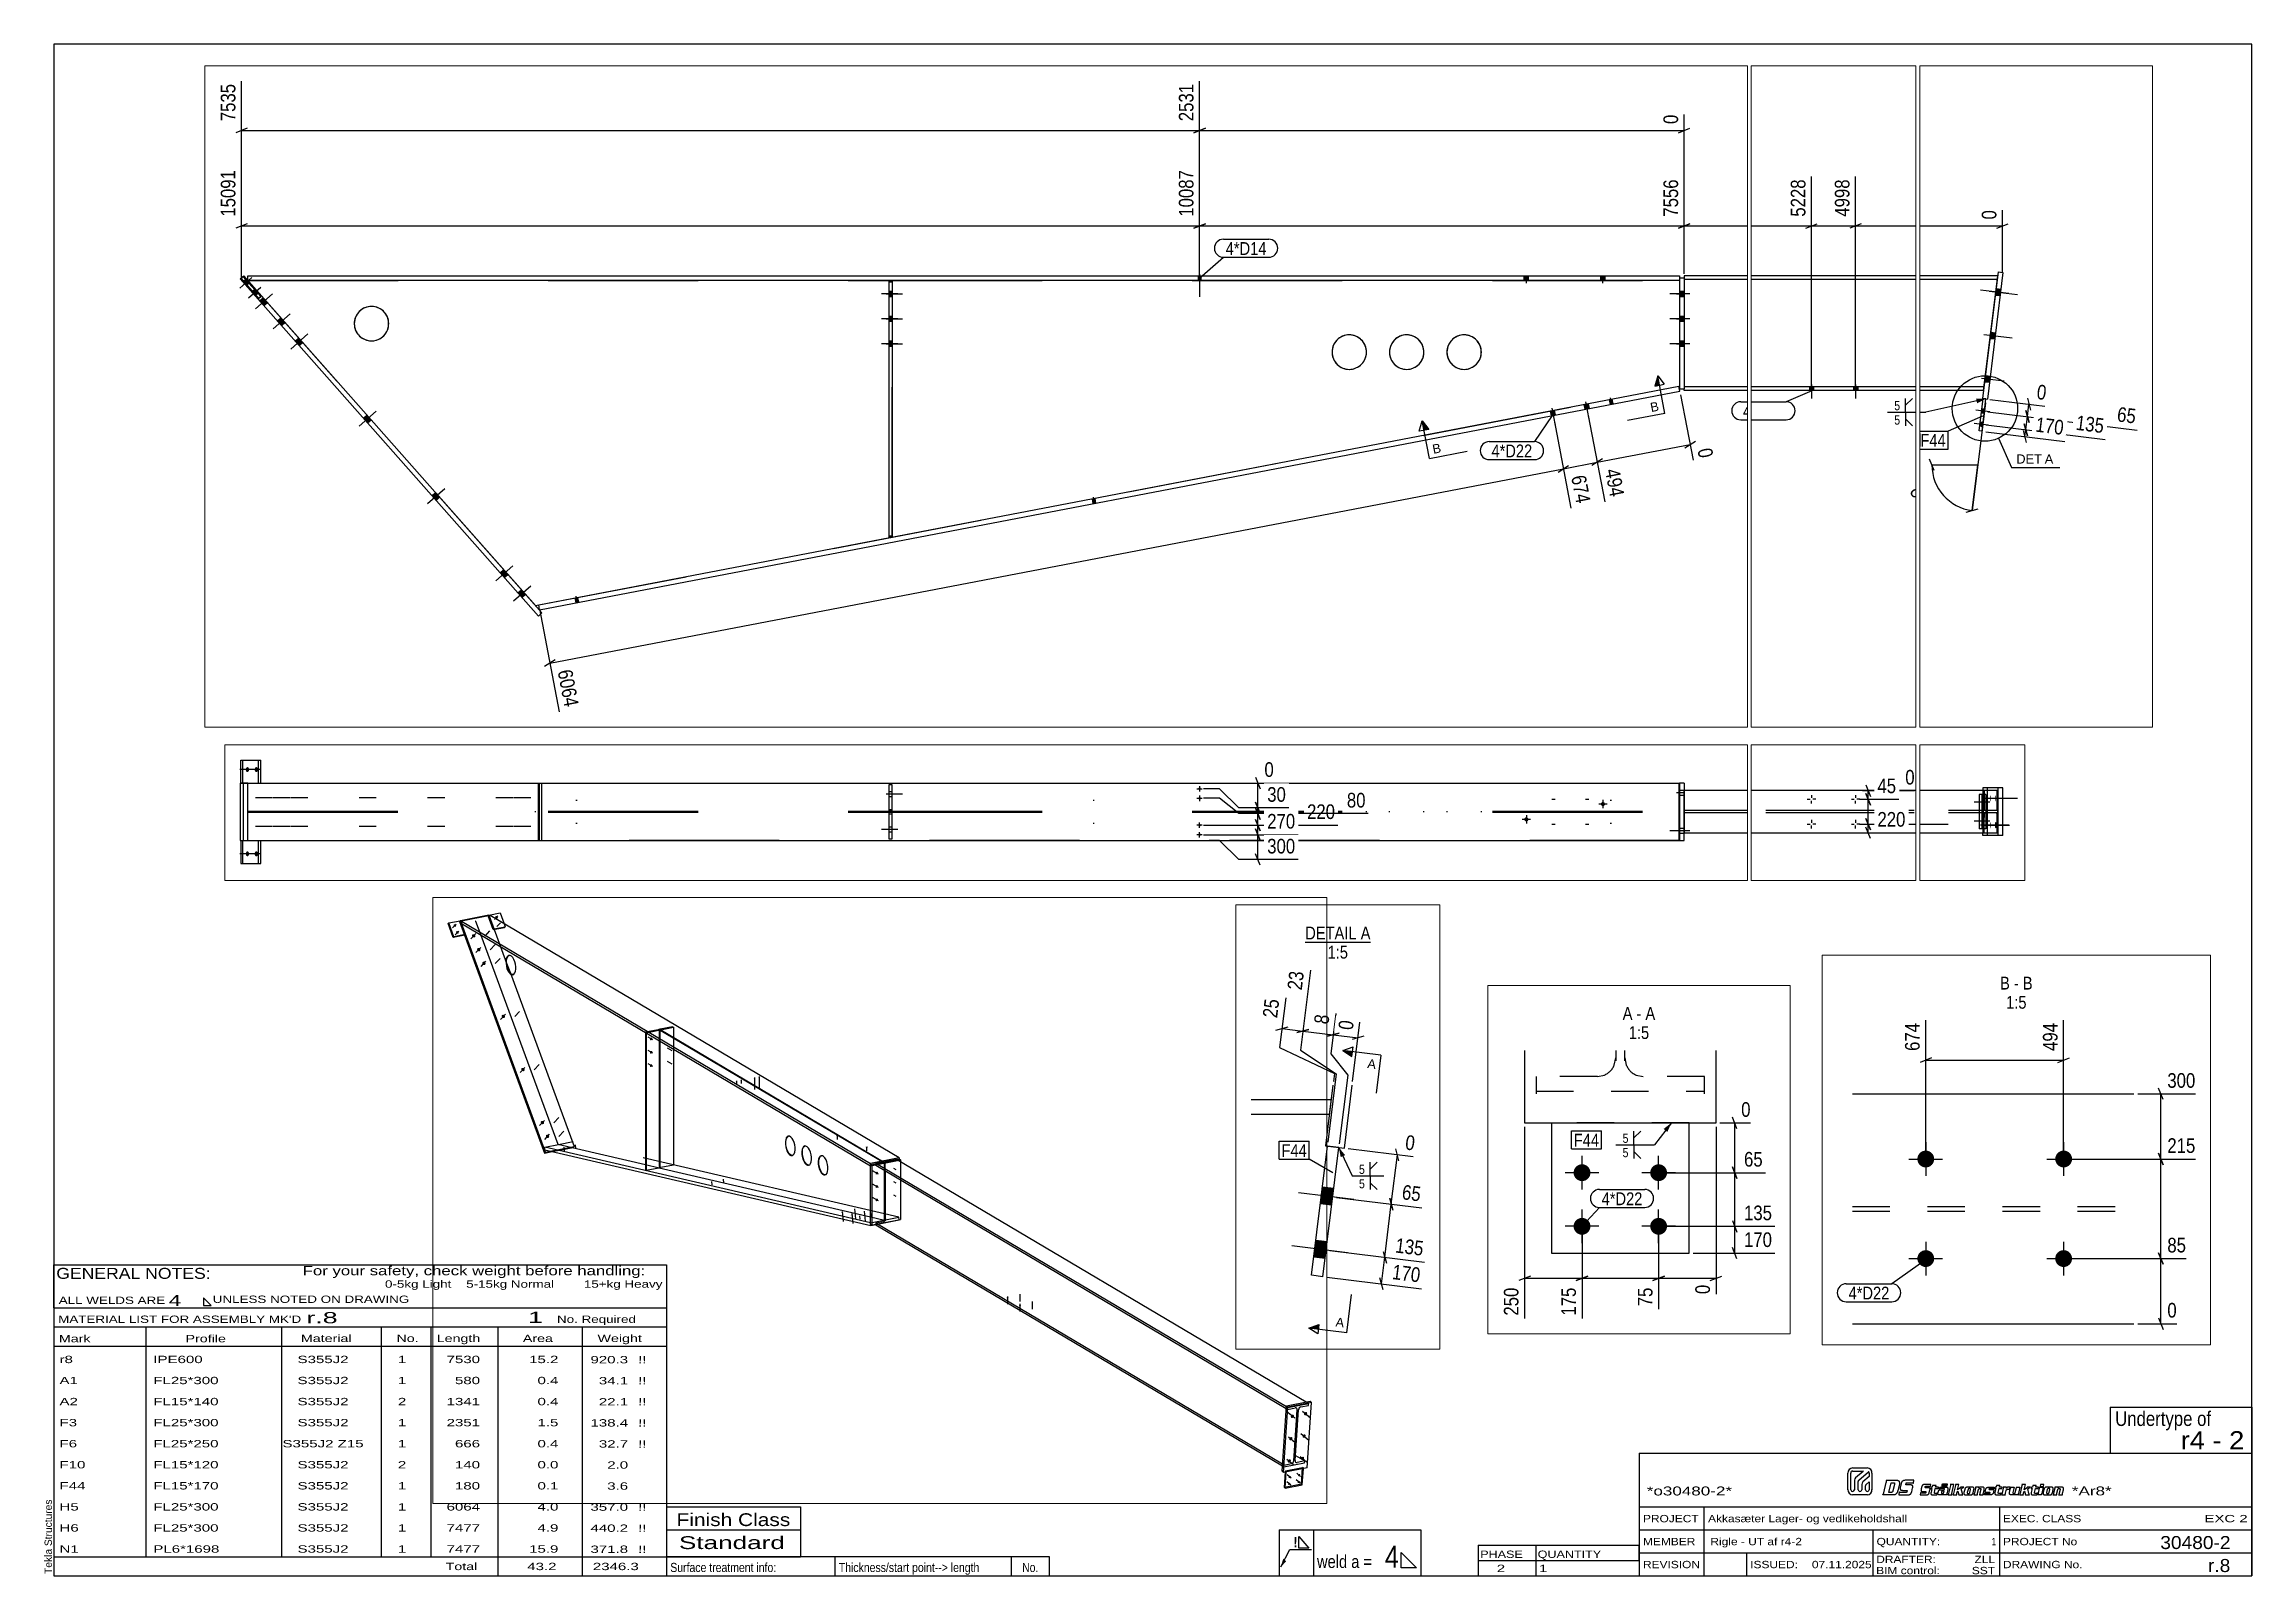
# Paper-space layout 'Layout1' of a CAD drawing. Header units: millimetres. Extents: x 2 to 579, y 5 to 405.
# The model-space entities are those that its viewports show. They can reach past a viewport. Long polylines and large blocks are cut down to what shows.
import ezdxf

# ---------------------------------------------------------------- set-up
doc = ezdxf.new("R2010")
doc.units = ezdxf.units.MM
doc.linetypes.add('DXK_LINE_DOT2', pattern=[3.9198, 1.9599, -1.9599])
for name, color, linetype in [('GRAPHICAL_OBJECTS', 7, 'Continuous'), ('MÅLSÆTNING', 7, 'Continuous'), ('STÅL', 7, 'Continuous'), ('TEKST', 7, 'Continuous')]:
    doc.layers.add(name, color=color, linetype=linetype)
doc.layers.add('Viewport layer', color=7, linetype='Continuous', plot=False)
doc.styles.add('Arial', font='ARIAL.TTF', dxfattribs={"height": 0.2})
doc.styles.add('Arial Narrow', font='ARIALN.TTF', dxfattribs={"height": 0.2})
doc.styles.add('Arial Narrow Bold', font='ARIALNB.TTF', dxfattribs={"height": 0.2})
doc.styles.add('Arial Rounded MT Bold', font='ARLRDBD.TTF', dxfattribs={"height": 0.2})
doc.styles.add('IDAutomationHC39M', font='IDAUTOMATIONHC39M.TTF', dxfattribs={"height": 0.2})

psp = doc.layouts.get("Layout1")

# ---------------------------------------------------------------- texts
at = {"layer": 'GRAPHICAL_OBJECTS', "color": 7}
for s, height, style, width, p in [('GENERAL NOTES:', 2.8633, 'Arial Narrow', 1.4, (5.65, 82.56)), ('ALL WELDS ARE', 1.9089, 'Arial Narrow', 1.6, (6.29, 76)), ('UNLESS NOTED ON DRAWING', 1.9089, 'Arial Narrow', 1.6, (46.52, 76.28)), ("MATERIAL LIST FOR ASSEMBLY MK'D", 1.9089, 'Arial Narrow', 1.6, (6.15, 71.06)), ('r.8', 2.912, 'Arial Rounded MT Bold', 1.794707, (70.97, 70.97)), ('1', 2.91, 'Arial Rounded MT Bold', 1.794707, (128.86, 71.06)), ('No. Required', 1.9089, 'Arial Narrow', 1.6, (136.41, 71.06)), ('Mark', 1.909, 'Arial Narrow', 1.7, (6.34, 66)), ('Profile', 1.909, 'Arial Narrow', 1.7, (39.41, 66)), ('Material', 1.909, 'Arial Narrow', 1.7, (69.54, 66.06)), ('No.', 1.909, 'Arial Narrow', 1.7, (94.5, 66.06)), ('Length', 1.909, 'Arial Narrow', 1.7, (105, 66.06)), ('Area', 1.909, 'Arial Narrow', 1.7, (127.5, 66.06)), ('Weight', 1.909, 'Arial Narrow', 1.7, (147, 66.06)), ('PHASE', 1.909, 'Arial Narrow', 1.5, (377.5, 9.69)), ('QUANTITY', 1.909, 'Arial Narrow', 1.5, (392.5, 9.69))]:
    psp.add_text(s, height=height, dxfattribs=dict(at, style=style, width=width)).set_placement(p)
at = {"layer": 'GRAPHICAL_OBJECTS', "color": 7, "linetype": 'Continuous'}
for s, height, style, width, p in [('For your safety, check weight before handling:  ', 2.3861, 'Arial Narrow', 1.6, (70, 83.5)), ('0-5kg Light    5-15kg Normal        15+kg Heavy', 1.9089, 'Arial Narrow', 1.6, (91.5, 80.25)), ('4', 2.86, 'Arial Narrow', 1.794707, (35, 75.5)), ('r8', 1.909, 'Arial Narrow', 1.794707, (6.5, 60.56)), ('IPE600', 1.909, 'Arial Narrow', 1.794707, (31, 60.56)), ('S355J2', 1.909, 'Arial Narrow', 1.794707, (68.66, 60.56)), ('1', 1.91, 'Arial Narrow', 1.794707, (94.86, 60.56)), ('7530', 1.909, 'Arial Narrow', 1.794707, (107.58, 60.56)), ('15.2', 1.909, 'Arial Narrow', 1.794707, (129.13, 60.56)), ('920.3', 1.909, 'Arial Narrow', 1.794707, (145.15, 60.5)), ('!!', 1.909, 'Arial Narrow', 1.794707, (157.6, 60.5)), ('A1', 1.909, 'Arial Narrow', 1.794707, (6.5, 55.06)), ('FL25*300', 1.909, 'Arial Narrow', 1.794707, (31, 55.06)), ('S355J2', 1.909, 'Arial Narrow', 1.794707, (68.66, 55.06)), ('1', 1.91, 'Arial Narrow', 1.794707, (94.86, 55.06)), ('580', 1.909, 'Arial Narrow', 1.794707, (109.77, 55.06)), ('0.4', 1.909, 'Arial Narrow', 1.794707, (131.32, 55.06)), ('34.1', 1.909, 'Arial Narrow', 1.794707, (147.34, 55)), ('!!', 1.909, 'Arial Narrow', 1.794707, (157.6, 55)), ('A2', 1.909, 'Arial Narrow', 1.794707, (6.5, 49.56)), ('FL15*140', 1.909, 'Arial Narrow', 1.794707, (31, 49.56)), ('S355J2', 1.909, 'Arial Narrow', 1.794707, (68.66, 49.56)), ('2', 1.91, 'Arial Narrow', 1.794707, (94.86, 49.56)), ('1341', 1.909, 'Arial Narrow', 1.794707, (107.58, 49.56)), ('0.4', 1.909, 'Arial Narrow', 1.794707, (131.32, 49.56)), ('22.1', 1.909, 'Arial Narrow', 1.794707, (147.34, 49.5)), ('!!', 1.909, 'Arial Narrow', 1.794707, (157.6, 49.5)), ('F3', 1.909, 'Arial Narrow', 1.794707, (6.5, 44.06)), ('F6', 1.909, 'Arial Narrow', 1.794707, (6.5, 38.56)), ('FL25*300', 1.909, 'Arial Narrow', 1.794707, (31, 44.06)), ('FL25*250', 1.909, 'Arial Narrow', 1.794707, (31, 38.56)), ('S355J2 Z15', 1.909, 'Arial Narrow', 1.794707, (64.73, 38.56)), ('S355J2', 1.909, 'Arial Narrow', 1.794707, (68.66, 44.06)), ('1', 1.91, 'Arial Narrow', 1.794707, (94.86, 44.06)), ('1', 1.91, 'Arial Narrow', 1.794707, (94.86, 38.56)), ('2351', 1.909, 'Arial Narrow', 1.794707, (107.58, 44.06)), ('666', 1.909, 'Arial Narrow', 1.794707, (109.77, 38.56)), ('0.4', 1.909, 'Arial Narrow', 1.794707, (131.32, 38.56)), ('1.5', 1.909, 'Arial Narrow', 1.794707, (131.32, 44.06)), ('138.4', 1.909, 'Arial Narrow', 1.794707, (145.15, 44)), ('32.7', 1.909, 'Arial Narrow', 1.794707, (147.34, 38.5)), ('!!', 1.909, 'Arial Narrow', 1.794707, (157.6, 44)), ('!!', 1.909, 'Arial Narrow', 1.794707, (157.6, 38.5)), ('r4 - 2', 4.772, 'Arial Narrow', 1.3, (560.43, 38.01)), ('F10', 1.909, 'Arial Narrow', 1.794707, (6.5, 33.06)), ('FL15*120', 1.909, 'Arial Narrow', 1.794707, (31, 33.06)), ('S355J2', 1.909, 'Arial Narrow', 1.794707, (68.66, 33.06)), ('2', 1.91, 'Arial Narrow', 1.794707, (94.86, 33.06)), ('140', 1.909, 'Arial Narrow', 1.794707, (109.77, 33.06)), ('0.0', 1.909, 'Arial Narrow', 1.794707, (131.32, 33.06)), ('2.0', 1.909, 'Arial Narrow', 1.794707, (149.53, 33)), ('F44', 1.909, 'Arial Narrow', 1.794707, (6.5, 27.56)), ('FL15*170', 1.909, 'Arial Narrow', 1.794707, (31, 27.56)), ('S355J2', 1.909, 'Arial Narrow', 1.794707, (68.66, 27.56)), ('1', 1.91, 'Arial Narrow', 1.794707, (94.86, 27.56)), ('180', 1.909, 'Arial Narrow', 1.794707, (109.77, 27.56)), ('0.1', 1.909, 'Arial Narrow', 1.794707, (131.32, 27.56)), ('3.6', 1.909, 'Arial Narrow', 1.794707, (149.53, 27.5)), ('H5', 1.909, 'Arial Narrow', 1.794707, (6.5, 22.06)), ('FL25*300', 1.909, 'Arial Narrow', 1.794707, (31, 22.06)), ('S355J2', 1.909, 'Arial Narrow', 1.794707, (68.66, 22.06)), ('1', 1.91, 'Arial Narrow', 1.794707, (94.86, 22.06)), ('6064', 1.909, 'Arial Narrow', 1.794707, (107.58, 22.06)), ('4.0', 1.909, 'Arial Narrow', 1.794707, (131.32, 22.06)), ('357.0', 1.909, 'Arial Narrow', 1.794707, (145.15, 22)), ('!!', 1.909, 'Arial Narrow', 1.794707, (157.6, 22)), ('*o30480-2*', 2.333, 'IDAutomationHC39M', 1.425378, (421, 26)), ('*Ar8*', 2.333, 'IDAutomationHC39M', 1.425378, (532, 26.01)), ('H6', 1.909, 'Arial Narrow', 1.794707, (6.5, 16.56)), ('FL25*300', 1.909, 'Arial Narrow', 1.794707, (31, 16.56)), ('S355J2', 1.909, 'Arial Narrow', 1.794707, (68.66, 16.56)), ('1', 1.91, 'Arial Narrow', 1.794707, (94.86, 16.56)), ('7477', 1.909, 'Arial Narrow', 1.794707, (107.58, 16.56)), ('4.9', 1.909, 'Arial Narrow', 1.794707, (131.32, 16.56)), ('440.2', 1.909, 'Arial Narrow', 1.794707, (145.15, 16.5)), ('!!', 1.909, 'Arial Narrow', 1.794707, (157.6, 16.5)), ('Finish Class', 3.3405, 'Arial Narrow', 1.425378, (167.62, 18)), ('PROJECT', 1.909, 'Arial Narrow', 1.425378, (420, 19)), ('Akkasæter Lager- og vedlikeholdshall', 1.9089, 'Arial Narrow', 1.425378, (437, 19)), ('EXEC. CLASS', 1.9089, 'Arial Narrow', 1.425378, (514, 19)), ('EXC 2', 1.909, 'Arial Narrow', 1.780292, (566.64, 19)), ('N1', 1.909, 'Arial Narrow', 1.794707, (6.5, 11.06)), ('PL6*1698', 1.909, 'Arial Narrow', 1.794707, (31, 11.06)), ('S355J2', 1.909, 'Arial Narrow', 1.794707, (68.66, 11.06)), ('1', 1.91, 'Arial Narrow', 1.794707, (94.86, 11.06)), ('7477', 1.909, 'Arial Narrow', 1.794707, (107.58, 11.06)), ('15.9', 1.909, 'Arial Narrow', 1.794707, (129.13, 11.06)), ('371.8', 1.909, 'Arial Narrow', 1.794707, (145.15, 11)), ('!!', 1.909, 'Arial Narrow', 1.794707, (157.6, 11)), ('Standard', 3.34, 'Arial Narrow', 1.780292, (168.26, 12)), ('MEMBER', 1.909, 'Arial Narrow', 1.425378, (420, 13)), ('Rigle - UT af r4-2', 1.9089, 'Arial Narrow', 1.42538, (437.61, 13)), ('QUANTITY:', 1.909, 'Arial Narrow', 1.425378, (481, 13)), ('PROJECT No', 1.909, 'Arial Narrow', 1.425378, (514, 13)), ('30480-2', 3.397, 'Arial Rounded MT Bold', 1.1, (555.09, 12)), ('Total', 1.909, 'Arial Narrow', 1.7, (107.33, 6.5)), ('43.2', 1.909, 'Arial Narrow', 1.794707, (128.64, 6.5)), ('2346.3', 1.909, 'Arial Narrow', 1.794707, (145.77, 6.5)), ('2', 1.91, 'Arial Narrow', 1.794707, (381.82, 6)), ('1', 1.91, 'Arial Narrow', 1.794707, (392.86, 6)), ('REVISION', 1.909, 'Arial Narrow', 1.425378, (420, 7)), ('ISSUED:', 1.909, 'Arial Narrow', 1.425378, (448, 7)), ('07.11.2025', 1.909, 'Arial Narrow', 1.425378, (464.11, 7)), ('DRAFTER:', 1.909, 'Arial Narrow', 1.425378, (480.91, 8.35)), ('BIM control:', 1.9089, 'Arial Narrow', 1.425378, (480.9, 5.44)), ('SST', 1.909, 'Arial Narrow', 1.425378, (505.88, 5.43)), ('ZLL', 1.909, 'Arial Narrow', 1.425378, (506.58, 8.35)), ('DRAWING No.', 1.9089, 'Arial Narrow', 1.425378, (514, 7)), ('r.8', 3.397, 'Arial Rounded MT Bold', 1.1, (567.54, 6))]:
    psp.add_text(s, height=height, dxfattribs=dict(at, style=style, width=width)).set_placement(p)
at = {"layer": 'GRAPHICAL_OBJECTS', "color": 7, "linetype": 'Continuous', "style": 'Arial Narrow'}
for s, height, p in [('Undertype of ', 3.8177, (543.31, 44.14)), ('4', 5.73, (352.61, 7.11)), ('1', 1.91, (511.03, 13)), ('Surface treatment info:', 2.3861, (166, 6)), ('Thickness/start point--> length', 2.3861, (210, 6)), ('weld a =', 3.34, (334.88, 7.06))]:
    psp.add_text(s, height=height, dxfattribs=at).set_placement(p)
at = {"layer": 'GRAPHICAL_OBJECTS', "color": 174, "linetype": 'Continuous', "style": 'Arial'}
psp.add_text('Tekla Structures', height=1.9102, rotation=90, dxfattribs=at).set_placement((4.5, 5.5))
at = {"layer": 'GRAPHICAL_OBJECTS', "color": 2, "linetype": 'Continuous', "style": 'Arial Narrow Bold', "width": 0.99921}
psp.add_text('!', height=2.73, dxfattribs=at).set_placement((328.73, 12.42))
at = {"layer": 'GRAPHICAL_OBJECTS', "color": 7, "style": 'Arial Narrow'}
psp.add_text('No.', height=2.386, dxfattribs=at).set_placement((257.87, 6))

msp = doc.modelspace()

# ---------------------------------------------------------------- hatches: boundary and pattern name
at = {"layer": 'STÅL', "linetype": 'Continuous'}
for color, points in [(96, [(25574.3, 5349.1), (25572.5, 5351.1), (25571.1, 5353.3), (25570.2, 5355.8), (25569.7, 5358.3), (25569.8, 5360.7), (25570.4, 5363), (25571.5, 5365), (25573.1, 5366.7), (25575, 5367.9), (25577.3, 5368.7), (25579.7, 5368.9), (25582.2, 5368.6), (25584.7, 5367.9), (25587.1, 5366.6), (25589.2, 5364.9), (25591, 5362.9), (25592.4, 5360.6), (25593.4, 5358.2), (25593.8, 5355.7), (25593.7, 5353.3), (25593.1, 5351), (25592, 5349), (25590.4, 5347.3), (25588.5, 5346.1), (25586.3, 5345.3), (25583.9, 5345.1), (25581.4, 5345.4), (25578.9, 5346.1), (25576.5, 5347.4)]), (96, [(25193.3, 5273.8), (25191.5, 5275.8), (25190.1, 5278.1), (25189.1, 5280.5), (25188.7, 5283), (25188.8, 5285.5), (25189.4, 5287.7), (25190.5, 5289.7), (25192, 5291.4), (25194, 5292.6), (25196.2, 5293.4), (25198.6, 5293.7), (25201.1, 5293.4), (25203.6, 5292.6), (25206, 5291.4), (25208.1, 5289.7), (25210, 5287.7), (25211.4, 5285.4), (25212.3, 5283), (25212.7, 5280.5), (25212.7, 5278), (25212, 5275.8), (25210.9, 5273.8), (25209.4, 5272.1), (25207.5, 5270.9), (25205.2, 5270.1), (25202.8, 5269.8), (25200.3, 5270.1), (25197.8, 5270.9), (25195.4, 5272.1)]), (96, [(25216.5, 5210.8), (25214.7, 5212.8), (25213.3, 5215.1), (25212.3, 5217.5), (25211.9, 5220), (25212, 5222.5), (25212.6, 5224.7), (25213.7, 5226.7), (25215.2, 5228.4), (25217.2, 5229.6), (25219.4, 5230.4), (25221.8, 5230.7), (25224.3, 5230.4), (25226.8, 5229.6), (25229.2, 5228.4), (25231.3, 5226.7), (25233.1, 5224.7), (25234.6, 5222.4), (25235.5, 5220), (25235.9, 5217.5), (25235.8, 5215), (25235.2, 5212.8), (25234.1, 5210.8), (25232.6, 5209.1), (25230.7, 5207.9), (25228.4, 5207.1), (25226, 5206.8), (25223.5, 5207.1), (25221, 5207.9), (25218.6, 5209.1)]), (96, [(25363.4, 5177.2), (25361.1, 5179.8), (25359.3, 5182.7), (25358.1, 5185.8), (25357.5, 5188.9), (25357.6, 5192), (25358.4, 5194.9), (25359.8, 5197.5), (25361.8, 5199.6), (25364.2, 5201.1), (25367.1, 5202.1), (25370.1, 5202.4), (25373.3, 5202.1), (25376.5, 5201.1), (25379.5, 5199.5), (25382.2, 5197.4), (25384.5, 5194.8), (25386.3, 5191.9), (25387.5, 5188.8), (25388.1, 5185.7), (25387.9, 5182.6), (25387.2, 5179.7), (25385.8, 5177.2), (25383.8, 5175.1), (25381.3, 5173.5), (25378.5, 5172.5), (25375.5, 5172.2), (25372.3, 5172.5), (25369.1, 5173.5), (25366.1, 5175.1)]), (96, [(25409.8, 5051.2), (25407.5, 5053.8), (25405.7, 5056.7), (25404.5, 5059.8), (25403.9, 5062.9), (25404, 5066), (25404.8, 5068.9), (25406.2, 5071.5), (25408.2, 5073.6), (25410.6, 5075.1), (25413.4, 5076.1), (25416.5, 5076.4), (25419.7, 5076.1), (25422.9, 5075.1), (25425.9, 5073.5), (25428.6, 5071.4), (25430.9, 5068.8), (25432.7, 5065.9), (25433.9, 5062.8), (25434.4, 5059.7), (25434.3, 5056.6), (25433.6, 5053.7), (25432.2, 5051.2), (25430.2, 5049), (25427.7, 5047.5), (25424.9, 5046.5), (25421.8, 5046.2), (25418.6, 5046.5), (25415.5, 5047.5), (25412.5, 5049.1)]), (96, [(25456.1, 4925.2), (25453.8, 4927.8), (25452.1, 4930.7), (25450.9, 4933.8), (25450.3, 4936.9), (25450.4, 4940), (25451.2, 4942.9), (25452.6, 4945.4), (25454.6, 4947.6), (25457, 4949.1), (25459.8, 4950.1), (25462.9, 4950.4), (25466.1, 4950.1), (25469.3, 4949.1), (25472.3, 4947.5), (25475, 4945.4), (25477.3, 4942.8), (25479.1, 4939.9), (25480.3, 4936.8), (25480.8, 4933.7), (25480.7, 4930.6), (25479.9, 4927.7), (25478.5, 4925.1), (25476.6, 4923), (25474.1, 4921.5), (25471.3, 4920.5), (25468.2, 4920.2), (25465, 4920.5), (25461.9, 4921.5), (25458.9, 4923.1)]), (96, [(25634.4, 4441), (25632.1, 4443.5), (25630.3, 4446.4), (25629.1, 4449.5), (25628.5, 4452.7), (25628.7, 4455.8), (25629.4, 4458.7), (25630.8, 4461.2), (25632.8, 4463.3), (25635.2, 4464.9), (25638.1, 4465.9), (25641.1, 4466.2), (25644.3, 4465.8), (25647.5, 4464.9), (25650.5, 4463.3), (25653.2, 4461.1), (25655.5, 4458.6), (25657.3, 4455.7), (25658.5, 4452.6), (25659.1, 4449.4), (25659, 4446.4), (25658.2, 4443.5), (25656.8, 4440.9), (25654.8, 4438.8), (25652.4, 4437.2), (25649.5, 4436.3), (25646.5, 4436), (25643.3, 4436.3), (25640.1, 4437.3), (25637.1, 4438.9)]), (96, [(26984.8, 4250.4), (26986.4, 4252.6), (26988.3, 4254.5), (26990.5, 4255.9), (26992.8, 4256.9), (26995.1, 4257.4), (26997.4, 4257.3), (26999.6, 4256.7), (27001.5, 4255.6), (27003.1, 4254), (27004.2, 4252), (27005, 4249.7), (27005.2, 4247.2), (27005, 4244.6), (27004.2, 4242.1), (27003, 4239.6), (27001.5, 4237.4), (26999.6, 4235.5), (26997.4, 4234.1), (26995.1, 4233.1), (26992.8, 4232.6), (26990.5, 4232.7), (26988.3, 4233.3), (26986.4, 4234.5), (26984.8, 4236), (26983.7, 4238), (26982.9, 4240.3), (26982.7, 4242.8), (26982.9, 4245.4), (26983.7, 4248)]), (96, [(26984.8, 4128.2), (26986.4, 4130.5), (26988.3, 4132.3), (26990.5, 4133.8), (26992.8, 4134.8), (26995.1, 4135.2), (26997.4, 4135.2), (26999.6, 4134.5), (27001.5, 4133.4), (27003.1, 4131.8), (27004.2, 4129.8), (27005, 4127.6), (27005.2, 4125.1), (27005, 4122.5), (27004.2, 4119.9), (27003, 4117.5), (27001.5, 4115.3), (26999.6, 4113.4), (26997.4, 4111.9), (26995.1, 4110.9), (26992.8, 4110.5), (26990.5, 4110.5), (26988.3, 4111.2), (26986.4, 4112.3), (26984.8, 4113.9), (26983.7, 4115.9), (26982.9, 4118.1), (26982.7, 4120.6), (26982.9, 4123.2), (26983.7, 4125.8)]), (96, [(26984.8, 4006.1), (26986.4, 4008.3), (26988.3, 4010.2), (26990.5, 4011.6), (26992.8, 4012.6), (26995.1, 4013.1), (26997.4, 4013), (26999.6, 4012.4), (27001.5, 4011.3), (27003.1, 4009.7), (27004.2, 4007.7), (27005, 4005.4), (27005.2, 4002.9), (27005, 4000.3), (27004.2, 3997.7), (27003, 3995.3), (27001.5, 3993.1), (26999.6, 3991.2), (26997.4, 3989.8), (26995.1, 3988.8), (26992.8, 3988.3), (26990.5, 3988.4), (26988.3, 3989), (26986.4, 3990.1), (26984.8, 3991.7), (26983.7, 3993.7), (26982.9, 3996), (26982.7, 3998.5), (26982.9, 4001.1), (26983.7, 4003.6)]), (96, [(25813.3, 3955), (25811, 3957.5), (25809.2, 3960.4), (25808, 3963.5), (25807.5, 3966.7), (25807.6, 3969.8), (25808.3, 3972.6), (25809.7, 3975.2), (25811.7, 3977.3), (25814.2, 3978.9), (25817, 3979.8), (25820.1, 3980.2), (25823.2, 3979.8), (25826.4, 3978.8), (25829.4, 3977.2), (25832.1, 3975.1), (25834.4, 3972.6), (25836.2, 3969.7), (25837.4, 3966.6), (25838, 3963.4), (25837.9, 3960.3), (25837.1, 3957.4), (25835.7, 3954.9), (25833.7, 3952.8), (25831.3, 3951.2), (25828.4, 3950.2), (25825.4, 3949.9), (25822.2, 3950.3), (25819, 3951.2), (25816, 3952.8)]), (4, [(27981.6, 3892.5), (27980.1, 3892.6), (27978.8, 3892.7), (27977.5, 3893), (27976.4, 3893.3), (27975.5, 3893.7), (27974.9, 3894.2), (27974.6, 3894.7), (27974.6, 3895.2), (27974.9, 3895.6), (27975.5, 3896.1), (27976.4, 3896.5), (27977.5, 3896.8), (27978.8, 3897.1), (27980.1, 3897.2), (27981.6, 3897.3), (27983.1, 3897.2), (27984.4, 3897.1), (27985.7, 3896.8), (27986.8, 3896.5), (27987.7, 3896.1), (27988.3, 3895.6), (27988.6, 3895.2), (27988.6, 3894.7), (27988.3, 3894.2), (27987.7, 3893.7), (27986.8, 3893.3), (27985.7, 3893), (27984.4, 3892.7), (27983.1, 3892.6)]), (4, [(27817, 3860), (27815.6, 3860.1), (27814.2, 3860.2), (27812.9, 3860.5), (27811.8, 3860.8), (27811, 3861.2), (27810.4, 3861.7), (27810.1, 3862.2), (27810.1, 3862.7), (27810.4, 3863.1), (27811, 3863.6), (27811.8, 3864), (27812.9, 3864.3), (27814.2, 3864.6), (27815.6, 3864.7), (27817, 3864.8), (27818.5, 3864.7), (27819.9, 3864.6), (27821.2, 3864.3), (27822.3, 3864), (27823.1, 3863.6), (27823.7, 3863.1), (27824, 3862.7), (27824, 3862.2), (27823.7, 3861.7), (27823.1, 3861.2), (27822.3, 3860.8), (27821.2, 3860.5), (27819.9, 3860.2), (27818.5, 3860.1)]), (4, [(27938.3, 3884), (27936.8, 3884), (27935.5, 3884.2), (27934.2, 3884.4), (27933.1, 3884.7), (27932.2, 3885.2), (27931.6, 3885.6), (27931.3, 3886.1), (27931.3, 3886.6), (27931.6, 3887.1), (27932.2, 3887.5), (27933.1, 3888), (27934.2, 3888.3), (27935.5, 3888.5), (27936.8, 3888.7), (27938.3, 3888.7), (27939.8, 3888.7), (27941.1, 3888.5), (27942.4, 3888.3), (27943.5, 3888), (27944.4, 3887.5), (27945, 3887.1), (27945.3, 3886.6), (27945.3, 3886.1), (27945, 3885.6), (27944.4, 3885.2), (27943.5, 3884.7), (27942.4, 3884.4), (27941.1, 3884.2), (27939.8, 3884)]), (4, [(27773.7, 3851.5), (27772.3, 3851.5), (27770.9, 3851.7), (27769.6, 3851.9), (27768.5, 3852.3), (27767.7, 3852.7), (27767.1, 3853.1), (27766.8, 3853.6), (27766.8, 3854.1), (27767.1, 3854.6), (27767.7, 3855.1), (27768.5, 3855.5), (27769.6, 3855.8), (27770.9, 3856), (27772.3, 3856.2), (27773.7, 3856.3), (27775.2, 3856.2), (27776.6, 3856), (27777.9, 3855.8), (27779, 3855.5), (27779.8, 3855.1), (27780.4, 3854.6), (27780.7, 3854.1), (27780.7, 3853.6), (27780.4, 3853.1), (27779.8, 3852.7), (27779, 3852.3), (27777.9, 3851.9), (27776.6, 3851.7), (27775.2, 3851.5)]), (96, [(25991.5, 3470.7), (25989.2, 3473.3), (25987.4, 3476.2), (25986.3, 3479.3), (25985.7, 3482.4), (25985.8, 3485.5), (25986.6, 3488.4), (25988, 3491), (25990, 3493.1), (25992.4, 3494.6), (25995.2, 3495.6), (25998.3, 3495.9), (26001.5, 3495.6), (26004.7, 3494.6), (26007.7, 3493), (26010.4, 3490.9), (26012.7, 3488.3), (26014.5, 3485.4), (26015.7, 3482.3), (26016.2, 3479.2), (26016.1, 3476.1), (26015.3, 3473.2), (26013.9, 3470.7), (26012, 3468.6), (26009.5, 3467), (26006.7, 3466), (26003.6, 3465.7), (26000.4, 3466), (25997.3, 3467), (25994.3, 3468.6)]), (96, [(26037.9, 3344.7), (26035.6, 3347.3), (26033.8, 3350.2), (26032.6, 3353.3), (26032.1, 3356.4), (26032.2, 3359.5), (26033, 3362.4), (26034.4, 3365), (26036.3, 3367.1), (26038.8, 3368.6), (26041.6, 3369.6), (26044.7, 3369.9), (26047.9, 3369.6), (26051, 3368.6), (26054, 3367), (26056.8, 3364.9), (26059.1, 3362.3), (26060.8, 3359.4), (26062, 3356.3), (26062.6, 3353.2), (26062.5, 3350.1), (26061.7, 3347.2), (26060.3, 3344.7), (26058.3, 3342.5), (26055.9, 3341), (26053.1, 3340), (26050, 3339.7), (26046.8, 3340), (26043.6, 3341), (26040.6, 3342.6)]), (96, [(28696.4, 3358.2), (28694.1, 3358.3), (28691.9, 3358.6), (28689.9, 3359), (28688.2, 3359.5), (28686.9, 3360.1), (28685.9, 3360.8), (28685.5, 3361.6), (28685.5, 3362.4), (28685.9, 3363.2), (28686.9, 3363.9), (28688.2, 3364.5), (28689.9, 3365.1), (28691.9, 3365.4), (28694.1, 3365.7), (28696.4, 3365.8), (28698.7, 3365.7), (28700.9, 3365.4), (28702.9, 3365.1), (28704.6, 3364.5), (28705.9, 3363.9), (28706.9, 3363.2), (28707.3, 3362.4), (28707.3, 3361.6), (28706.9, 3360.8), (28705.9, 3360.1), (28704.6, 3359.5), (28702.9, 3359), (28700.9, 3358.6), (28698.7, 3358.3)]), (96, [(28965.7, 3253.4), (28963.4, 3253.5), (28961.2, 3253.8), (28959.2, 3254.2), (28957.5, 3254.7), (28956.2, 3255.3), (28955.2, 3256), (28954.7, 3256.8), (28954.7, 3257.6), (28955.2, 3258.4), (28956.2, 3259.1), (28957.5, 3259.7), (28959.2, 3260.3), (28961.2, 3260.6), (28963.4, 3260.9), (28965.7, 3261), (28968, 3260.9), (28970.2, 3260.6), (28972.1, 3260.3), (28973.9, 3259.7), (28975.2, 3259.1), (28976.1, 3258.4), (28976.6, 3257.6), (28976.6, 3256.8), (28976.1, 3256), (28975.2, 3255.3), (28973.9, 3254.7), (28972.1, 3254.2), (28970.2, 3253.8), (28968, 3253.5)]), (96, [(26198.1, 3246.6), (26196.7, 3246.5), (26195.3, 3246.4), (26194, 3246.4), (26192.9, 3246.5), (26192, 3246.6), (26191.4, 3246.8), (26191.1, 3247.1), (26191.1, 3247.3), (26191.4, 3247.6), (26191.9, 3247.9), (26192.8, 3248.2), (26193.8, 3248.5), (26195.1, 3248.8), (26196.4, 3249), (26197.9, 3249.1), (26199.3, 3249.3), (26200.7, 3249.3), (26202, 3249.3), (26203.1, 3249.2), (26204, 3249.1), (26204.6, 3248.9), (26204.9, 3248.7), (26205, 3248.4), (26204.7, 3248.1), (26204.1, 3247.8), (26203.3, 3247.5), (26202.2, 3247.2), (26201, 3247), (26199.6, 3246.8)]), (96, [(29047.5, 3023.7), (29049.1, 3025.9), (29051, 3027.8), (29053.2, 3029.2), (29055.5, 3030.2), (29057.8, 3030.7), (29060.1, 3030.6), (29062.3, 3030), (29064.2, 3028.9), (29065.7, 3027.3), (29066.9, 3025.3), (29067.6, 3023), (29067.9, 3020.5), (29067.6, 3017.9), (29066.9, 3015.3), (29065.7, 3012.9), (29064.2, 3010.7), (29062.3, 3008.8), (29060.1, 3007.4), (29057.8, 3006.4), (29055.4, 3005.9), (29053.1, 3006), (29051, 3006.6), (29049.1, 3007.7), (29047.5, 3009.3), (29046.3, 3011.3), (29045.6, 3013.6), (29045.4, 3016.1), (29045.6, 3018.7), (29046.3, 3021.2)]), (96, [(27548.5, 2933.4), (27547.1, 2933.3), (27545.7, 2933.2), (27544.4, 2933.2), (27543.3, 2933.3), (27542.4, 2933.4), (27541.8, 2933.6), (27541.5, 2933.8), (27541.5, 2934.1), (27541.7, 2934.4), (27542.3, 2934.7), (27543.1, 2935), (27544.2, 2935.3), (27545.5, 2935.5), (27546.8, 2935.7), (27548.3, 2935.9), (27549.7, 2936), (27551.1, 2936.1), (27552.4, 2936.1), (27553.5, 2936), (27554.4, 2935.9), (27555, 2935.7), (27555.3, 2935.4), (27555.3, 2935.2), (27555.1, 2934.9), (27554.5, 2934.6), (27553.7, 2934.3), (27552.6, 2934), (27551.4, 2933.7), (27550, 2933.5)]), (96, [(29047.5, 2901.5), (29049.1, 2903.7), (29051, 2905.6), (29053.2, 2907.1), (29055.5, 2908.1), (29057.8, 2908.5), (29060.1, 2908.4), (29062.3, 2907.8), (29064.2, 2906.7), (29065.7, 2905.1), (29066.9, 2903.1), (29067.6, 2900.8), (29067.9, 2898.3), (29067.6, 2895.8), (29066.9, 2893.2), (29065.7, 2890.7), (29064.2, 2888.5), (29062.3, 2886.7), (29060.1, 2885.2), (29057.8, 2884.2), (29055.4, 2883.8), (29053.1, 2883.8), (29051, 2884.4), (29049.1, 2885.6), (29047.5, 2887.2), (29046.3, 2889.1), (29045.6, 2891.4), (29045.4, 2893.9), (29045.6, 2896.5), (29046.3, 2899.1)]), (96, [(29047.5, 2779.4), (29049.1, 2781.6), (29051, 2783.4), (29053.2, 2784.9), (29055.5, 2785.9), (29057.8, 2786.4), (29060.1, 2786.3), (29062.3, 2785.7), (29064.2, 2784.5), (29065.7, 2782.9), (29066.9, 2781), (29067.6, 2778.7), (29067.9, 2776.2), (29067.6, 2773.6), (29066.9, 2771), (29065.7, 2768.6), (29064.2, 2766.4), (29062.3, 2764.5), (29060.1, 2763), (29057.8, 2762.1), (29055.4, 2761.6), (29053.1, 2761.7), (29051, 2762.3), (29049.1, 2763.4), (29047.5, 2765), (29046.3, 2767), (29045.6, 2769.3), (29045.4, 2771.8), (29045.6, 2774.4), (29046.3, 2776.9)]), (4, [(28742.3, 2653.9), (28740.1, 2653.7), (28737.9, 2653.6), (28735.9, 2653.6), (28734.1, 2653.8), (28732.8, 2654), (28731.8, 2654.3), (28731.3, 2654.6), (28731.2, 2655), (28731.7, 2655.5), (28732.6, 2656), (28733.9, 2656.4), (28735.6, 2656.9), (28737.5, 2657.3), (28739.7, 2657.6), (28742, 2657.9), (28744.2, 2658.1), (28746.4, 2658.1), (28748.4, 2658.1), (28750.2, 2658), (28751.5, 2657.8), (28752.5, 2657.5), (28753, 2657.1), (28753.1, 2656.7), (28752.6, 2656.3), (28751.7, 2655.8), (28750.4, 2655.3), (28748.7, 2654.9), (28746.8, 2654.5), (28744.6, 2654.1)]), (4, [(28830.7, 2633.4), (28828.4, 2633.2), (28826.3, 2633.1), (28824.3, 2633.1), (28822.5, 2633.3), (28821.1, 2633.5), (28820.2, 2633.8), (28819.7, 2634.1), (28819.6, 2634.5), (28820.1, 2635), (28821, 2635.5), (28822.3, 2635.9), (28823.9, 2636.4), (28825.9, 2636.8), (28828.1, 2637.1), (28830.3, 2637.4), (28832.6, 2637.6), (28834.8, 2637.6), (28836.8, 2637.6), (28838.5, 2637.5), (28839.9, 2637.3), (28840.9, 2637), (28841.4, 2636.6), (28841.4, 2636.2), (28841, 2635.8), (28840.1, 2635.3), (28838.8, 2634.8), (28837.1, 2634.4), (28835.2, 2634), (28833, 2633.6)]), (96, [(28898.9, 2620.1), (28897.5, 2620), (28896.1, 2620), (28894.8, 2620), (28893.7, 2620.1), (28892.8, 2620.2), (28892.2, 2620.4), (28891.9, 2620.6), (28891.9, 2620.9), (28892.1, 2621.2), (28892.7, 2621.5), (28893.5, 2621.8), (28894.6, 2622), (28895.8, 2622.3), (28897.2, 2622.5), (28898.7, 2622.7), (28900.1, 2622.8), (28901.5, 2622.8), (28902.8, 2622.8), (28903.9, 2622.8), (28904.8, 2622.6), (28905.4, 2622.4), (28905.7, 2622.2), (28905.7, 2621.9), (28905.5, 2621.7), (28904.9, 2621.4), (28904.1, 2621.1), (28903, 2620.8), (28901.7, 2620.5), (28900.4, 2620.3)]), (96, [(78280.6, 2327.1), (78297.8, 2307.6), (78309, 2317.6), (78291.8, 2337)]), (96, [(78309, 2317.6), (78291.8, 2337), (78280.6, 2327.1), (78297.8, 2307.6)]), (4, [(83266.3, 2332), (83280.3, 2332), (83280.3, 2357), (83266.3, 2357)]), (4, [(83266.3, 2332), (83280.3, 2332), (83280.3, 2357), (83266.3, 2357)]), (4, [(83280.3, 2357), (83266.3, 2357), (83266.3, 2332), (83280.3, 2332)]), (4, [(83280.3, 2357), (83266.3, 2357), (83266.3, 2332), (83280.3, 2332)]), (96, [(84991, 2357), (84969, 2357), (84969, 2332), (84991, 2332)]), (96, [(85391, 2357), (85369, 2357), (85369, 2332), (85391, 2332)]), (96, [(78327, 2274.7), (78344.2, 2255.2), (78355.4, 2265.1), (78338.2, 2284.6)]), (96, [(78355.4, 2265.1), (78338.2, 2284.6), (78327, 2274.7), (78344.2, 2255.2)]), (96, [(93347.3, 2253.3), (93351.3, 2286), (93326.5, 2289.1), (93322.5, 2256.3)]), (96, [(93347.3, 2253.3), (93351.3, 2286), (93326.5, 2289.1), (93322.5, 2256.3)]), (96, [(81666.9, 2249), (81666.9, 2275), (81651.9, 2275), (81651.9, 2249)]), (96, [(85804.4, 2249), (85804.4, 2275), (85779.4, 2275), (85779.4, 2249)]), (96, [(78363.8, 2225.5), (78385.6, 2200.8), (78404.4, 2217.4), (78382.5, 2242.1)]), (96, [(78363.8, 2225.5), (78385.6, 2200.8), (78404.4, 2217.4), (78382.5, 2242.1)]), (96, [(78456.5, 2120.7), (78478.4, 2095.9), (78497.1, 2112.5), (78475.3, 2137.2)]), (96, [(78456.5, 2120.7), (78478.4, 2095.9), (78497.1, 2112.5), (78475.3, 2137.2)]), (96, [(81666.9, 2119), (81666.9, 2145), (81651.9, 2145), (81651.9, 2119)]), (96, [(85804.4, 2119), (85804.4, 2145), (85779.4, 2145), (85779.4, 2119)]), (96, [(93298.7, 2062.8), (93294.7, 2030), (93319.5, 2027), (93323.5, 2059.7)]), (96, [(93319.5, 2027), (93323.5, 2059.7), (93298.7, 2062.8), (93294.7, 2030)]), (96, [(78549.3, 2015.8), (78571.2, 1991.1), (78589.9, 2007.7), (78568, 2032.4)]), (96, [(78549.3, 2015.8), (78571.2, 1991.1), (78589.9, 2007.7), (78568, 2032.4)]), (96, [(81666.9, 1989), (81666.9, 2015), (81651.9, 2015), (81651.9, 1989)]), (96, [(85804.4, 1989), (85804.4, 2015), (85779.4, 2015), (85779.4, 1989)]), (4, [(30250.7, 1874.4), (30248.4, 1874.5), (30246.3, 1874.7), (30244.3, 1875.1), (30242.6, 1875.6), (30241.2, 1876.3), (30240.3, 1877), (30239.8, 1877.8), (30239.8, 1878.6), (30240.3, 1879.3), (30241.2, 1880), (30242.6, 1880.7), (30244.3, 1881.2), (30246.3, 1881.6), (30248.4, 1881.8), (30250.7, 1881.9), (30253, 1881.8), (30255.2, 1881.6), (30257.2, 1881.2), (30258.9, 1880.7), (30260.3, 1880), (30261.2, 1879.3), (30261.7, 1878.6), (30261.7, 1877.8), (30261.2, 1877), (30260.3, 1876.3), (30258.9, 1875.6), (30257.2, 1875.1), (30255.2, 1874.7), (30253, 1874.5)]), (96, [(93270.9, 1836.5), (93266.9, 1803.7), (93291.7, 1800.7), (93295.8, 1833.4)]), (96, [(93270.9, 1836.5), (93266.9, 1803.7), (93291.7, 1800.7), (93295.8, 1833.4)]), (4, [(30365.7, 1806.3), (30363.4, 1806.4), (30361.3, 1806.6), (30359.3, 1807), (30357.6, 1807.5), (30356.2, 1808.2), (30355.3, 1808.9), (30354.8, 1809.6), (30354.8, 1810.4), (30355.3, 1811.2), (30356.2, 1811.9), (30357.6, 1812.6), (30359.3, 1813.1), (30361.3, 1813.5), (30363.4, 1813.7), (30365.7, 1813.8), (30368, 1813.7), (30370.2, 1813.5), (30372.2, 1813.1), (30373.9, 1812.6), (30375.3, 1811.9), (30376.2, 1811.2), (30376.7, 1810.4), (30376.7, 1809.6), (30376.2, 1808.9), (30375.3, 1808.2), (30373.9, 1807.5), (30372.2, 1807), (30370.2, 1806.6), (30368, 1806.4)]), (4, [(88121, 1757), (88143, 1757), (88143, 1776), (88121, 1776)]), (4, [(88121, 1757), (88143, 1757), (88143, 1776), (88121, 1776)]), (4, [(88351, 1757), (88373, 1757), (88373, 1776), (88351, 1776)]), (4, [(88351, 1757), (88373, 1757), (88373, 1776), (88351, 1776)]), (96, [(85417.3, 1685.2), (85431, 1687.8), (85426.3, 1712.4), (85412.6, 1709.8)]), (96, [(85417.3, 1685.2), (85431, 1687.8), (85426.3, 1712.4), (85412.6, 1709.8)]), (4, [(85302.4, 1688.6), (85280.8, 1684.5), (85285.5, 1659.9), (85307.1, 1664.1)]), (4, [(85302.4, 1688.6), (85280.8, 1684.5), (85285.5, 1659.9), (85307.1, 1664.1)]), (4, [(85125.6, 1654.7), (85104, 1650.6), (85108.7, 1626), (85130.3, 1630.2)]), (4, [(85125.6, 1654.7), (85104, 1650.6), (85108.7, 1626), (85130.3, 1630.2)]), (96, [(93252, 1662), (93249.3, 1640.1), (93264.2, 1638.3), (93266.9, 1660.1)]), (96, [(93252, 1662), (93249.3, 1640.1), (93264.2, 1638.3), (93266.9, 1660.1)]), (96, [(78905.8, 1612.9), (78927.7, 1588.2), (78946.4, 1604.7), (78924.5, 1629.4)]), (96, [(78905.8, 1612.9), (78927.7, 1588.2), (78946.4, 1604.7), (78924.5, 1629.4)]), (96, [(93243.5, 1592.5), (93240.8, 1570.6), (93255.7, 1568.8), (93258.4, 1590.7)]), (96, [(93243.5, 1592.5), (93240.8, 1570.6), (93255.7, 1568.8), (93258.4, 1590.7)]), (96, [(79263.6, 1208.4), (79285.5, 1183.7), (79304.2, 1200.3), (79282.3, 1225)]), (96, [(79263.6, 1208.4), (79285.5, 1183.7), (79304.2, 1200.3), (79282.3, 1225)]), (96, [(82716.5, 1167.2), (82730.2, 1169.9), (82725.5, 1194.4), (82711.8, 1191.8)]), (96, [(82716.5, 1167.2), (82730.2, 1169.9), (82725.5, 1194.4), (82711.8, 1191.8)]), (96, [(32845.3, 803.8), (32847.7, 806.3), (32850.4, 808.3), (32853.3, 809.8), (32856.3, 810.6), (32859.3, 810.8), (32862, 810.4), (32864.5, 809.3), (32866.5, 807.6), (32868.1, 805.4), (32869, 802.8), (32869.4, 799.9), (32869.1, 796.8), (32868.2, 793.6), (32866.8, 790.6), (32864.8, 787.7), (32862.4, 785.3), (32859.7, 783.2), (32856.8, 781.8), (32853.8, 780.9), (32850.9, 780.7), (32848.1, 781.2), (32845.7, 782.3), (32843.6, 783.9), (32842.1, 786.1), (32841.1, 788.7), (32840.7, 791.7), (32841, 794.8), (32841.9, 797.9), (32843.3, 801)]), (96, [(32966.6, 827.7), (32968.9, 830.2), (32971.7, 832.2), (32974.6, 833.7), (32977.6, 834.5), (32980.5, 834.8), (32983.3, 834.3), (32985.7, 833.2), (32987.8, 831.5), (32989.3, 829.3), (32990.3, 826.7), (32990.6, 823.8), (32990.4, 820.7), (32989.5, 817.5), (32988, 814.5), (32986.1, 811.7), (32983.7, 809.2), (32981, 807.2), (32978, 805.7), (32975, 804.9), (32972.1, 804.7), (32969.4, 805.1), (32966.9, 806.2), (32964.9, 807.9), (32963.3, 810.1), (32962.4, 812.7), (32962, 815.6), (32962.3, 818.7), (32963.1, 821.9), (32964.6, 824.9)]), (96, [(79620.1, 805.5), (79642, 780.8), (79660.7, 797.3), (79638.8, 822.1)]), (96, [(79620.1, 805.5), (79642, 780.8), (79660.7, 797.3), (79638.8, 822.1)]), (96, [(79712.9, 700.6), (79734.7, 675.9), (79753.5, 692.5), (79731.6, 717.2)]), (96, [(79712.9, 700.6), (79734.7, 675.9), (79753.5, 692.5), (79731.6, 717.2)]), (96, [(80015.7, 649.2), (80029.5, 651.9), (80024.8, 676.4), (80011, 673.8)]), (96, [(80015.7, 649.2), (80029.5, 651.9), (80024.8, 676.4), (80011, 673.8)]), (96, [(32831.4, 599.4), (32833.8, 601.8), (32836.5, 603.9), (32839.4, 605.3), (32842.4, 606.2), (32845.4, 606.4), (32848.1, 605.9), (32850.6, 604.9), (32852.6, 603.2), (32854.2, 601), (32855.1, 598.4), (32855.5, 595.4), (32855.2, 592.3), (32854.4, 589.2), (32852.9, 586.1), (32850.9, 583.3), (32848.5, 580.8), (32845.8, 578.8), (32842.9, 577.4), (32839.9, 576.5), (32837, 576.3), (32834.2, 576.7), (32831.8, 577.8), (32829.7, 579.5), (32828.2, 581.7), (32827.2, 584.3), (32826.9, 587.2), (32827.1, 590.4), (32828, 593.5), (32829.4, 596.6)]), (96, [(32952.7, 623.3), (32955.1, 625.8), (32957.8, 627.8), (32960.7, 629.3), (32963.7, 630.1), (32966.6, 630.3), (32969.4, 629.9), (32971.8, 628.8), (32973.9, 627.1), (32975.4, 624.9), (32976.4, 622.3), (32976.7, 619.4), (32976.5, 616.3), (32975.6, 613.1), (32974.1, 610.1), (32972.2, 607.2), (32969.8, 604.8), (32967.1, 602.8), (32964.2, 601.3), (32961.2, 600.4), (32958.2, 600.2), (32955.5, 600.7), (32953, 601.8), (32951, 603.5), (32949.4, 605.6), (32948.5, 608.3), (32948.1, 611.2), (32948.4, 614.3), (32949.2, 617.4), (32950.7, 620.5)]), (96, [(47681.2, 580), (47681.4, 582.7), (47682, 585.3), (47682.9, 587.6), (47684.1, 589.7), (47685.5, 591.3), (47687.2, 592.4), (47688.9, 592.9), (47690.7, 592.9), (47692.5, 592.4), (47694.2, 591.3), (47695.6, 589.7), (47696.8, 587.6), (47697.7, 585.3), (47698.3, 582.7), (47698.5, 580), (47698.3, 577.3), (47697.7, 574.7), (47696.8, 572.4), (47695.6, 570.3), (47694.2, 568.7), (47692.5, 567.6), (47690.7, 567.1), (47688.9, 567.1), (47687.2, 567.6), (47685.5, 568.7), (47684.1, 570.3), (47682.9, 572.4), (47682, 574.7), (47681.4, 577.3)]), (96, [(47727.6, 580), (47727.8, 582.7), (47728.4, 585.3), (47729.3, 587.6), (47730.5, 589.7), (47731.9, 591.3), (47733.6, 592.4), (47735.3, 592.9), (47737.1, 592.9), (47738.9, 592.4), (47740.5, 591.3), (47742, 589.7), (47743.2, 587.6), (47744.1, 585.3), (47744.7, 582.7), (47744.8, 580), (47744.7, 577.3), (47744.1, 574.7), (47743.2, 572.4), (47742, 570.3), (47740.5, 568.7), (47738.9, 567.6), (47737.1, 567.1), (47735.3, 567.1), (47733.6, 567.6), (47731.9, 568.7), (47730.5, 570.3), (47729.3, 572.4), (47728.4, 574.7), (47727.8, 577.3)]), (4, [(52669.7, 480, -1), (52655.7, 480, -1)]), (4, [(52669.7, 430, -1), (52655.7, 430, -1)]), (96, [(62688.1, 430), (62688.1, 426.6), (62688, 423.3), (62687.8, 420.3), (62687.5, 417.7), (62687.1, 415.7), (62686.8, 414.3), (62686.3, 413.6), (62685.9, 413.6), (62685.5, 414.3), (62685.1, 415.7), (62684.8, 417.7), (62684.5, 420.3), (62684.3, 423.3), (62684.2, 426.6), (62684.1, 430), (62684.2, 433.4), (62684.3, 436.7), (62684.5, 439.7), (62684.8, 442.3), (62685.1, 444.3), (62685.5, 445.7), (62685.9, 446.4), (62686.3, 446.4), (62686.8, 445.7), (62687.1, 444.3), (62687.5, 442.3), (62687.8, 439.7), (62688, 436.7), (62688.1, 433.4)]), (96, [(62715.9, 430), (62715.9, 426.6), (62715.8, 423.3), (62715.6, 420.3), (62715.3, 417.7), (62714.9, 415.7), (62714.5, 414.3), (62714.1, 413.6), (62713.7, 413.6), (62713.3, 414.3), (62712.9, 415.7), (62712.6, 417.7), (62712.3, 420.3), (62712.1, 423.3), (62712, 426.6), (62711.9, 430), (62712, 433.4), (62712.1, 436.7), (62712.3, 439.7), (62712.6, 442.3), (62712.9, 444.3), (62713.3, 445.7), (62713.7, 446.4), (62714.1, 446.4), (62714.5, 445.7), (62714.9, 444.3), (62715.3, 442.3), (62715.6, 439.7), (62715.8, 436.7), (62715.9, 433.4)]), (96, [(32938.8, 418.9), (32941.2, 421.4), (32943.9, 423.4), (32946.8, 424.8), (32949.8, 425.7), (32952.7, 425.9), (32955.5, 425.5), (32957.9, 424.4), (32960, 422.7), (32961.5, 420.5), (32962.5, 417.9), (32962.8, 415), (32962.6, 411.8), (32961.7, 408.7), (32960.3, 405.7), (32958.3, 402.8), (32955.9, 400.4), (32953.2, 398.3), (32950.3, 396.9), (32947.3, 396), (32944.3, 395.8), (32941.6, 396.3), (32939.1, 397.4), (32937.1, 399), (32935.5, 401.2), (32934.6, 403.8), (32934.2, 406.8), (32934.5, 409.9), (32935.3, 413), (32936.8, 416.1)]), (96, [(54780.4, 400, -1), (54758.4, 400, -1)]), (96, [(32817.5, 395), (32819.9, 397.4), (32822.6, 399.4), (32825.6, 400.9), (32828.5, 401.8), (32831.5, 402), (32834.2, 401.5), (32836.7, 400.4), (32838.7, 398.7), (32840.3, 396.6), (32841.2, 393.9), (32841.6, 391), (32841.3, 387.9), (32840.5, 384.8), (32839, 381.7), (32837, 378.9), (32834.6, 376.4), (32831.9, 374.4), (32829, 372.9), (32826, 372.1), (32823.1, 371.9), (32820.3, 372.3), (32817.9, 373.4), (32815.8, 375.1), (32814.3, 377.3), (32813.3, 379.9), (32813, 382.8), (32813.2, 385.9), (32814.1, 389.1), (32815.6, 392.1)]), (96, [(54380.4, 320, -1), (54358.4, 320, -1)]), (4, [(52655.7, 290, -1), (52669.7, 290, -1)]), (96, [(62688.1, 290), (62688.1, 286.6), (62688, 283.3), (62687.8, 280.3), (62687.5, 277.7), (62687.1, 275.7), (62686.8, 274.3), (62686.3, 273.6), (62685.9, 273.6), (62685.5, 274.3), (62685.1, 275.7), (62684.8, 277.7), (62684.5, 280.3), (62684.3, 283.3), (62684.2, 286.6), (62684.1, 290), (62684.2, 293.4), (62684.3, 296.7), (62684.5, 299.7), (62684.8, 302.3), (62685.1, 304.3), (62685.5, 305.7), (62685.9, 306.4), (62686.3, 306.4), (62686.8, 305.7), (62687.1, 304.3), (62687.5, 302.3), (62687.8, 299.7), (62688, 296.7), (62688.1, 293.4)]), (96, [(62718.7, 290), (62718.6, 286.6), (62718.3, 283.3), (62717.8, 280.3), (62717.1, 277.7), (62716.3, 275.7), (62715.4, 274.3), (62714.4, 273.6), (62713.4, 273.6), (62712.4, 274.3), (62711.5, 275.7), (62710.7, 277.7), (62710, 280.3), (62709.5, 283.3), (62709.2, 286.6), (62709.1, 290), (62709.2, 293.4), (62709.5, 296.7), (62710, 299.7), (62710.7, 302.3), (62711.5, 304.3), (62712.4, 305.7), (62713.4, 306.4), (62714.4, 306.4), (62715.4, 305.7), (62716.3, 304.3), (62717.1, 302.3), (62717.8, 299.7), (62718.3, 296.7), (62718.6, 293.4)]), (96, [(32910.6, 263.4), (32912.2, 265.1), (32914, 266.4), (32916, 267.4), (32918, 268), (32919.9, 268.1), (32921.8, 267.8), (32923.4, 267.1), (32924.8, 266), (32925.8, 264.5), (32926.4, 262.8), (32926.7, 260.8), (32926.5, 258.7), (32925.9, 256.6), (32924.9, 254.6), (32923.6, 252.7), (32922, 251.1), (32920.2, 249.7), (32918.3, 248.8), (32916.3, 248.2), (32914.3, 248.1), (32912.5, 248.4), (32910.9, 249.1), (32909.5, 250.2), (32908.5, 251.7), (32907.8, 253.4), (32907.6, 255.4), (32907.8, 257.4), (32908.3, 259.5), (32909.3, 261.6)]), (4, [(135.5, 253.5, -1), (135.5, 231.5, -1)]), (4, [(315.5, 253.5, -1), (315.5, 231.5, -1)]), (96, [(32824, 246.3), (32825.6, 248), (32827.4, 249.3), (32829.4, 250.3), (32831.4, 250.9), (32833.3, 251), (32835.2, 250.7), (32836.8, 250), (32838.2, 248.9), (32839.2, 247.4), (32839.8, 245.7), (32840.1, 243.7), (32839.9, 241.6), (32839.3, 239.5), (32838.3, 237.5), (32837, 235.6), (32835.4, 234), (32833.6, 232.6), (32831.7, 231.7), (32829.7, 231.1), (32827.7, 230.9), (32825.9, 231.3), (32824.2, 232), (32822.9, 233.1), (32821.9, 234.6), (32821.2, 236.3), (32821, 238.3), (32821.1, 240.3), (32821.7, 242.4), (32822.7, 244.5)]), (4, [(52655.7, 240, -1), (52669.7, 240, -1)]), (96, [(6014.2, 210.2, -1), (6036.2, 210.2, -1)]), (96, [(6114.2, 210.2, -1), (6136.2, 210.2, -1)]), (96, [(11676.5, 211.6), (11673.8, 189.8), (11688.7, 187.9), (11691.4, 209.8)]), (96, [(11676.5, 211.6), (11673.8, 189.8), (11688.7, 187.9), (11691.4, 209.8)]), (96, [(32906.4, 200.7), (32907.9, 202.3), (32909.8, 203.7), (32911.7, 204.6), (32913.7, 205.2), (32915.7, 205.4), (32917.5, 205.1), (32919.1, 204.3), (32920.5, 203.2), (32921.5, 201.7), (32922.2, 200), (32922.4, 198.1), (32922.2, 196), (32921.6, 193.9), (32920.7, 191.8), (32919.4, 190), (32917.8, 188.3), (32916, 187), (32914, 186), (32912, 185.4), (32910.1, 185.3), (32908.2, 185.6), (32906.6, 186.3), (32905.2, 187.4), (32904.2, 188.9), (32903.6, 190.6), (32903.3, 192.6), (32903.5, 194.7), (32904.1, 196.8), (32905, 198.8)]), (96, [(32819.8, 183.6), (32821.3, 185.2), (32823.2, 186.6), (32825.1, 187.5), (32827.1, 188.1), (32829.1, 188.3), (32830.9, 188), (32832.5, 187.2), (32833.9, 186.1), (32834.9, 184.6), (32835.6, 182.9), (32835.8, 180.9), (32835.6, 178.9), (32835, 176.8), (32834.1, 174.7), (32832.8, 172.9), (32831.2, 171.2), (32829.4, 169.9), (32827.4, 168.9), (32825.4, 168.3), (32823.5, 168.2), (32821.6, 168.5), (32820, 169.2), (32818.6, 170.3), (32817.6, 171.8), (32816.9, 173.5), (32816.7, 175.5), (32816.9, 177.6), (32817.5, 179.7), (32818.4, 181.7)]), (96, [(6014.2, 140.2, -1), (6036.2, 140.2, -1)]), (96, [(6114.2, 140.2, -1), (6136.2, 140.2, -1)]), (96, [(47681.2, 140), (47681.4, 142.7), (47682, 145.3), (47682.9, 147.6), (47684.1, 149.7), (47685.5, 151.3), (47687.2, 152.4), (47688.9, 152.9), (47690.7, 152.9), (47692.5, 152.4), (47694.2, 151.3), (47695.6, 149.7), (47696.8, 147.6), (47697.7, 145.3), (47698.3, 142.7), (47698.5, 140), (47698.3, 137.3), (47697.7, 134.7), (47696.8, 132.4), (47695.6, 130.3), (47694.2, 128.7), (47692.5, 127.6), (47690.7, 127.1), (47688.9, 127.1), (47687.2, 127.6), (47685.5, 128.7), (47684.1, 130.3), (47682.9, 132.4), (47682, 134.7), (47681.4, 137.3)]), (96, [(47727.6, 140), (47727.8, 142.7), (47728.4, 145.3), (47729.3, 147.6), (47730.5, 149.7), (47731.9, 151.3), (47733.6, 152.4), (47735.3, 152.9), (47737.1, 152.9), (47738.9, 152.4), (47740.5, 151.3), (47742, 149.7), (47743.2, 147.6), (47744.1, 145.3), (47744.7, 142.7), (47744.8, 140), (47744.7, 137.3), (47744.1, 134.7), (47743.2, 132.4), (47742, 130.3), (47740.5, 128.7), (47738.9, 127.6), (47737.1, 127.1), (47735.3, 127.1), (47733.6, 127.6), (47731.9, 128.7), (47730.5, 130.3), (47729.3, 132.4), (47728.4, 134.7), (47727.8, 137.3)]), (4, [(135.5, 123.5, -1), (135.5, 101.5, -1)]), (4, [(315.5, 123.5, -1), (315.5, 101.5, -1)]), (96, [(11668, 142.1), (11665.3, 120.3), (11680.2, 118.5), (11682.8, 140.3)]), (96, [(11668, 142.1), (11665.3, 120.3), (11680.2, 118.5), (11682.8, 140.3)])]:
    msp.add_hatch(color=color, dxfattribs=at).paths.add_polyline_path(points)
at = {"layer": 'TEKST', "linetype": 'Continuous'}
for color, points in [(30, [(85675.7, 1785.7), (85651.2, 1781), (85666.3, 1834.8)]), (3, [(93222, 1715.2), (93273.5, 1713.7), (93227.4, 1690.8)]), (30, [(84469.9, 1554.4), (84445.3, 1549.7), (84435.9, 1598.8)]), (30, [(11715.8, 388.5), (11715.1, 382.3), (11703.4, 390)]), (3, [(6131.7, 267.3), (6141.8, 275.2), (6136.6, 263.4)]), (3, [(11700.5, 250.8), (11698, 263.4), (11706.2, 253.5)]), (30, [(11672.1, 32.4), (11671.4, 26.2), (11658.9, 27.7)])]:
    msp.add_hatch(color=color, dxfattribs=at).paths.add_polyline_path(points)

# ---------------------------------------------------------------- linework, layer by layer
at = {"layer": 'MÅLSÆTNING', "color": 7, "linetype": 'Continuous'}
for p, q in [((78269.5, 2352), (78269.5, 3373.8)), ((83273.3, 2352), (83273.3, 3373.8)), ((83273.3, 2352), (83273.3, 3373.8)), ((85804.4, 2377), (85804.4, 3198.4)), ((78299.5, 3127.6), (78239.5, 3103.6)), ((78269.5, 3115.6), (83273.3, 3115.6)), ((83303.3, 3127.6), (83243.3, 3103.6)), ((83243.3, 3103.6), (83303.3, 3127.6)), ((83273.3, 3115.6), (85804.4, 3115.6)), ((85774.4, 3103.6), (85834.4, 3127.6)), ((78269.5, 2352), (78269.5, 2923.8)), ((83273.3, 2352), (83273.3, 2923.8)), ((83273.3, 2352), (83273.3, 2923.8)), ((85804.4, 2367), (85804.4, 2875)), ((85804.4, 2367), (85804.4, 2875)), ((88132, 1762), (88132, 2875)), ((88132, 1762), (88132, 2875)), ((88362, 1762), (88362, 2875)), ((88362, 1762), (88362, 2875)), ((93360, 2377), (93360, 2699.6)), ((78299.5, 2628.9), (78239.5, 2604.9)), ((83303.3, 2628.9), (83243.3, 2604.9)), ((83243.3, 2604.9), (83303.3, 2628.9)), ((85774.4, 2604.9), (85834.4, 2628.9)), ((85834.4, 2628.9), (85774.4, 2604.9)), ((88102, 2604.9), (88162, 2628.9)), ((88102, 2604.9), (88162, 2628.9)), ((88392, 2628.9), (88332, 2604.9)), ((88392, 2628.9), (88332, 2604.9)), ((93330, 2604.9), (93390, 2628.9)), ((78269.5, 2616.9), (83273.3, 2616.9)), ((83273.3, 2616.9), (85804.4, 2616.9)), ((85804.4, 2616.9), (88132, 2616.9)), ((88132, 2616.9), (88362, 2616.9)), ((88362, 2616.9), (93360, 2616.9)), ((85785.5, 1735.4), (85850.9, 1394.4)), ((93293.3, 1711.3), (93580.1, 1676.1)), ((93489.7, 1717.4), (93506.2, 1654.9)), ((93271.1, 1693.9), (93201.9, 1130.9)), ((93490.1, 1621.6), (93498, 1686.2)), ((93282.9, 1647.1), (94062.4, 1551.4)), ((93282.9, 1647.1), (94062.4, 1551.4)), ((93498.3, 1590.4), (93481.8, 1652.9)), ((93481.8, 1652.9), (93498.3, 1590.4)), ((93481.5, 1552.2), (93490.1, 1621.6)), ((85126.1, 1593.7), (85212.5, 1143.1)), ((93274.4, 1577.6), (93895.8, 1501.3)), ((93274.4, 1577.6), (93895.8, 1501.3)), ((93489.8, 1520.9), (93473.3, 1583.4)), ((93473.3, 1583.4), (93489.8, 1520.9)), ((93272.6, 1542.6), (93685.1, 1491.9)), ((93485.5, 1486.2), (93469, 1548.7)), ((93477.3, 1517.4), (93481.5, 1552.2)), ((85808.1, 1458.3), (85862.5, 1493.1)), ((85377.1, 1400.1), (85322.7, 1365.2)), ((93003.2, 1339.1), (92979.2, 1399.1)), ((85145.9, 1331.3), (85200.3, 1366.2)), ((92991.2, 1369.1), (93231.2, 1369.1)), ((93201.9, 1130.9), (93231.2, 1369.1)), ((79879.7, 333.5), (85173.1, 1348.7)), ((93170.7, 1122.6), (93233.2, 1139.2)), ((79825.2, 617.8), (79928.4, 80)), ((52955.4, 540), (52979.4, 480)), ((11660.9, 495.1), (11648.1, 390.7)), ((52712, 510), (53050.1, 510)), ((52967.4, 380), (52967.4, 510)), ((57805, 500), (57829, 440)), ((52767.4, 480), (52682.7, 480)), ((52767.4, 480), (52682.7, 480)), ((52867.4, 380), (52767.4, 480)), ((52867.4, 380), (52767.4, 480)), ((57788.1, 470), (58059.7, 470)), ((57817, 425), (57817, 470)), ((11628.7, 458.7), (11620.8, 394.1)), ((11694.3, 438.4), (11687.8, 385.8)), ((57829, 395), (57805, 455)), ((57805, 455), (57829, 395)), ((135.5, 247.5), (135.5, 423.8)), ((315.5, 247.5), (315.5, 423.8)), ((11616, 416.8), (11631.7, 420.9)), ((11623.9, 418.9), (11651.1, 415.5)), ((11659, 417.6), (11643.3, 413.5)), ((11643.3, 413.5), (11659, 417.6)), ((11651.1, 415.5), (11690.8, 410.6)), ((11698.7, 412.7), (11683, 408.6)), ((11730.9, 408.7), (11715.3, 404.6)), ((11716.1, 349.5), (11725.6, 427.2)), ((52767.4, 430), (52682.7, 430)), ((52767.4, 430), (52682.7, 430)), ((52867.4, 350), (52767.4, 430)), ((52867.4, 350), (52767.4, 430)), ((52979.4, 350), (52955.4, 410)), ((52955.4, 410), (52979.4, 350)), ((57771.4, 425), (57977.6, 425)), ((57771.4, 425), (57977.6, 425)), ((57817, 295), (57817, 425)), ((11620.8, 394.1), (11692.2, 360.1)), ((11648.1, 390.7), (11694.7, 359.8)), ((11648.1, 390.7), (11694.7, 359.8)), ((11687.8, 385.8), (11709.6, 358)), ((11687.8, 385.8), (11709.6, 358)), ((53128, 380), (52867.4, 380)), ((53128, 380), (52867.4, 380)), ((52955.4, 380), (52979.4, 320)), ((52979.4, 320), (52955.4, 380)), ((52967.4, 350), (52967.4, 380)), ((143, 374.5), (128, 368.5)), ((135.5, 371.5), (315.5, 371.5)), ((308, 368.5), (323, 374.5)), ((11694.7, 359.8), (11683.7, 270.2)), ((11694.7, 359.8), (11683.7, 270.2)), ((11692.2, 360.1), (11690.9, 349.5)), ((11709.6, 358), (11698.6, 268.3)), ((11709.6, 358), (11698.6, 268.3)), ((53544, 350), (52867.4, 350)), ((52967.4, 290), (52967.4, 350)), ((79907, 351), (79852.5, 316.1)), ((412.2, 327.5), (487.5, 327.5)), ((445.4, 320), (439.4, 335)), ((442.4, 242.5), (442.4, 327.5)), ((52979.4, 260), (52955.4, 320)), ((52955.4, 320), (52979.4, 260)), ((57829, 265), (57805, 325)), ((57805, 325), (57829, 265)), ((52682.7, 290), (53384.8, 290)), ((52682.7, 290), (53384.8, 290)), ((52967.4, 240), (52967.4, 290)), ((57771.4, 295), (62464.8, 295)), ((57771.4, 295), (62464.8, 295)), ((57817, 250), (57817, 295)), ((5950.2, 270.2), (5950.2, 20)), ((6200.2, 270.2), (6200.2, 51.7)), ((6205.2, 275.2), (6245.2, 275.2)), ((6227.5, 267.7), (6221.5, 282.7)), ((6224.5, 210.2), (6224.5, 275.2)), ((11710.4, 261.9), (11795.1, 251.5)), ((11776.6, 246.2), (11772.5, 261.8)), ((52979.4, 210), (52955.4, 270)), ((52955.4, 270), (52979.4, 210)), ((57829, 220), (57805, 280)), ((320.5, 242.5), (487.5, 242.5)), ((320.5, 242.5), (487.5, 242.5)), ((439.4, 250), (445.4, 235)), ((445.4, 235), (439.4, 250)), ((442.4, 112.5), (442.4, 242.5)), ((11766.6, 189.5), (11774.6, 254)), ((52682.7, 240), (53176.8, 240)), ((52682.7, 240), (53176.8, 240)), ((52967.4, 110), (52967.4, 240)), ((57790.8, 250), (58026.4, 250)), ((6130.2, 210.2), (6264.7, 210.2)), ((6130.2, 210.2), (6264.7, 210.2)), ((6221.5, 217.7), (6227.5, 202.7)), ((6227.5, 202.7), (6221.5, 217.7)), ((6224.5, 140.2), (6224.5, 210.2)), ((52767.4, 210), (52712, 210)), ((52867.4, 110), (52767.4, 210)), ((11695, 198.3), (11806.5, 184.6)), ((11695, 198.3), (11806.5, 184.6)), ((11758.1, 120), (11766.6, 189.5)), ((11764.6, 197.3), (11768.7, 181.7)), ((11768.7, 181.7), (11764.6, 197.3)), ((6221.5, 147.7), (6227.5, 132.7)), ((6221.5, 147.7), (6227.5, 132.7)), ((439.4, 120), (445.4, 105)), ((445.4, 105), (439.4, 120)), ((6025.2, 135.2), (6025.2, 20)), ((6125.2, 135.2), (6125.2, 32.2)), ((6130.2, 140.2), (6276.9, 140.2)), ((6130.2, 140.2), (6276.9, 140.2)), ((6224.5, 105.2), (6224.5, 140.2)), ((11686.5, 128.8), (11810.1, 113.6)), ((11686.5, 128.8), (11810.1, 113.6)), ((11753.8, 85.2), (11758.1, 120)), ((11756, 127.8), (11760.2, 112.2)), ((11756, 127.8), (11760.2, 112.2)), ((52979.4, 80), (52955.4, 140)), ((320.5, 112.5), (475.3, 112.5)), ((320.5, 112.5), (475.3, 112.5)), ((442.4, 27.5), (442.4, 112.5)), ((6170.2, 105.2), (6276.9, 105.2)), ((6227.5, 97.7), (6221.5, 112.7)), ((11682.2, 94), (11805.8, 78.9)), ((11755.9, 77.4), (11751.8, 93.1)), ((53176.8, 110), (52867.4, 110)), ((5957.7, 75.3), (5942.7, 69.3)), ((5950.2, 72.3), (6025.2, 72.3)), ((6017.7, 69.3), (6032.7, 75.3)), ((6117.7, 69.3), (6132.7, 75.3)), ((6192.7, 69.3), (6207.7, 75.3)), ((439.4, 35), (445.4, 20)), ((412.2, 27.5), (463.1, 27.5))]:
    msp.add_line(p, q, dxfattribs=at)
msp.add_arc((93231.2, 1369.1), 240, 180, 263, dxfattribs=at)
at = {"layer": 'STÅL', "color": 2, "linetype": 'Continuous'}
for p, q in [((25512, 5377), (25613.5, 5397.1)), ((25613.5, 5397.1), (25650.6, 5296.3)), ((25251.5, 5327.5), (25511.3, 5378.8)), ((25522.4, 5372.2), (25262.6, 5320.9)), ((25511.3, 5378.8), (25514.3, 5370.7)), ((29260.6, 3157.7), (25522.4, 5372.2)), ((25140.2, 5298.7), (25145.8, 5304.7)), ((25145.8, 5304.7), (25249.7, 5325.2)), ((25192.2, 5178.7), (25145.8, 5304.7)), ((25249.3, 5325.1), (25251.5, 5327.5)), ((25249.7, 5325.2), (25296.1, 5199.2)), ((26030.4, 3211.5), (25251.5, 5327.5)), ((25262.6, 5320.9), (29000.8, 3106.4)), ((25262.6, 5320.9), (25262.6, 5297.5)), ((25186.6, 5172.7), (25140.2, 5298.7)), ((29000.8, 3082.9), (25262.6, 5297.5)), ((25290.5, 5193.2), (25186.6, 5172.7)), ((25296.1, 5199.2), (25192.2, 5178.7)), ((25288.1, 5192.7), (26021.1, 3201.4)), ((25290.5, 5193.2), (25296.1, 5199.2)), ((25437.2, 5194), (26140.9, 3282.3)), ((25186.6, 5172.7), (25192.2, 5178.7)), ((25676.6, 4992.1), (25670.9, 4976.3)), ((25676.1, 4977.3), (25681.8, 4993.1)), ((25684.9, 5003), (25676.6, 4992.1)), ((25681.8, 4993.1), (25690.1, 5004)), ((25695, 5008.2), (25684.9, 5003)), ((25690.1, 5004), (25697.8, 5008)), ((25706.3, 5007.4), (25695, 5008.2)), ((25718.1, 5000.6), (25706.3, 5007.4)), ((25729.4, 4988.3), (25718.1, 5000.6)), ((25739.7, 4971.4), (25729.4, 4988.3)), ((25670.9, 4976.3), (25667.9, 4956.7)), ((25673.1, 4957.7), (25676.1, 4977.3)), ((25748, 4951), (25739.7, 4971.4)), ((25667.9, 4956.7), (25668, 4934.5)), ((25668, 4934.5), (25671.2, 4911.4)), ((25673.2, 4935.6), (25673.1, 4957.7)), ((25673.2, 4939), (25707.8, 4845.1)), ((25676.4, 4912.4), (25673.2, 4935.6)), ((25754, 4928.4), (25748, 4951)), ((25671.2, 4911.4), (25677.1, 4888.8)), ((25682.3, 4889.9), (25676.4, 4912.4)), ((25757.1, 4905.3), (25754, 4928.4)), ((25757.2, 4883.1), (25757.1, 4905.3)), ((25677.1, 4888.8), (25685.5, 4868.4)), ((25690.7, 4869.4), (25682.3, 4889.9)), ((25754.3, 4863.5), (25757.2, 4883.1)), ((25685.5, 4868.4), (25695.7, 4851.5)), ((25700.9, 4852.5), (25690.7, 4869.4)), ((25695.7, 4851.5), (25707.1, 4839.2)), ((25712.3, 4840.2), (25700.9, 4852.5)), ((25740.3, 4836.8), (25748.5, 4847.7)), ((25748.5, 4847.7), (25754.3, 4863.5)), ((25707.1, 4839.2), (25718.8, 4832.4)), ((25724, 4833.5), (25712.3, 4840.2)), ((25718.8, 4832.4), (25730.2, 4831.6)), ((25732.5, 4832.9), (25724, 4833.5)), ((25730.2, 4831.6), (25740.3, 4836.8)), ((26943.1, 4301.9), (26943.1, 3046.9)), ((26950.6, 4297.5), (26950.6, 3042.4)), ((27071.9, 4225.6), (27071.9, 3073.9)), ((28238.2, 3350.5), (28230, 3339.6)), ((28235.2, 3340.6), (28243.4, 3351.5)), ((28248.4, 3355.7), (28238.2, 3350.5)), ((28243.4, 3351.5), (28251.2, 3355.5)), ((28259.7, 3354.9), (28248.4, 3355.7)), ((28271.4, 3348.1), (28259.7, 3354.9)), ((28282.8, 3335.8), (28271.4, 3348.1)), ((28224.2, 3323.8), (28221.3, 3304.2)), ((28230, 3339.6), (28224.2, 3323.8)), ((28226.5, 3305.2), (28229.4, 3324.8)), ((28229.4, 3324.8), (28235.2, 3340.6)), ((28293, 3318.9), (28282.8, 3335.8)), ((28301.4, 3298.5), (28293, 3318.9)), ((28221.3, 3304.2), (28221.4, 3282)), ((28226.6, 3283.1), (28226.5, 3305.2)), ((28307.4, 3275.9), (28301.4, 3298.5)), ((26021.9, 3255.3), (26149.2, 3280.4)), ((26140.9, 3282.3), (26943.1, 3096.2)), ((28221.4, 3282), (28224.5, 3258.9)), ((28224.5, 3258.9), (28230.5, 3236.3)), ((28229.7, 3259.9), (28226.6, 3283.1)), ((28235.7, 3237.4), (28229.7, 3259.9)), ((28310.5, 3252.8), (28307.4, 3275.9)), ((28388.2, 3261.6), (28380, 3250.7)), ((28385.2, 3251.8), (28393.4, 3262.6)), ((28398.4, 3266.8), (28388.2, 3261.6)), ((28393.4, 3262.6), (28401.2, 3266.6)), ((28409.7, 3266), (28398.4, 3266.8)), ((28421.4, 3259.2), (28409.7, 3266)), ((28432.8, 3247), (28421.4, 3259.2)), ((28999.6, 2564.6), (26021.9, 3255.3)), ((26024.2, 3230.8), (26021.9, 3255.3)), ((26024.2, 3230.8), (29002, 2540.1)), ((28230.5, 3236.3), (28238.9, 3215.9)), ((28244.1, 3216.9), (28235.7, 3237.4)), ((28307.7, 3211), (28310.6, 3230.6)), ((28310.6, 3230.6), (28310.5, 3252.8)), ((28374.2, 3234.9), (28371.3, 3215.3)), ((28380, 3250.7), (28374.2, 3234.9)), ((28376.5, 3216.3), (28379.4, 3236)), ((28379.4, 3236), (28385.2, 3251.8)), ((28443, 3230), (28432.8, 3247)), ((28451.4, 3209.6), (28443, 3230)), ((26021.1, 3201.4), (26091.1, 3215.3)), ((26021.1, 3201.4), (26030.4, 3211.5)), ((26030.4, 3211.5), (26072.1, 3219.7)), ((28238.9, 3215.9), (28249.1, 3199)), ((28254.3, 3200), (28244.1, 3216.9)), ((28265.6, 3187.7), (28254.3, 3200)), ((28301.9, 3195.2), (28307.7, 3211)), ((28371.3, 3215.3), (28371.4, 3193.2)), ((28376.6, 3194.2), (28376.5, 3216.3)), ((28457.4, 3187.1), (28451.4, 3209.6)), ((28249.1, 3199), (28260.5, 3186.7)), ((28260.5, 3186.7), (28272.2, 3179.9)), ((28277.4, 3181), (28265.6, 3187.7)), ((28272.2, 3179.9), (28283.5, 3179.1)), ((28285.9, 3180.4), (28277.4, 3181)), ((28283.5, 3179.1), (28293.6, 3184.4)), ((28293.6, 3184.4), (28301.9, 3195.2)), ((28371.4, 3193.2), (28374.5, 3170)), ((28379.7, 3171.1), (28376.6, 3194.2)), ((28385.7, 3148.5), (28379.7, 3171.1)), ((28460.5, 3163.9), (28457.4, 3187.1)), ((28538.2, 3172.7), (28530, 3161.9)), ((28535.2, 3162.9), (28543.4, 3173.8)), ((28548.4, 3177.9), (28538.2, 3172.7)), ((28543.4, 3173.8), (28551.2, 3177.7)), ((28559.7, 3177.1), (28548.4, 3177.9)), ((28571.4, 3170.4), (28559.7, 3177.1)), ((28374.5, 3170), (28380.5, 3147.5)), ((28380.5, 3147.5), (28388.9, 3127)), ((28394.1, 3128.1), (28385.7, 3148.5)), ((28460.6, 3141.8), (28460.5, 3163.9)), ((28524.2, 3146.1), (28521.3, 3126.4)), ((28530, 3161.9), (28524.2, 3146.1)), ((28526.5, 3127.5), (28529.4, 3147.1)), ((28529.4, 3147.1), (28535.2, 3162.9)), ((28582.8, 3158.1), (28571.4, 3170.4)), ((28593, 3141.2), (28582.8, 3158.1)), ((29260.6, 3157.7), (29000.8, 3106.4)), ((29000.8, 3097), (29260.6, 3148.3)), ((29238.5, 3143.5), (29048, 3105.9)), ((32981.3, 926.2), (29238.5, 3143.5)), ((29260.6, 3157.7), (29260.6, 3148.3)), ((29260.6, 3148.3), (29273.1, 3140.9)), ((28388.9, 3127), (28399.1, 3110.1)), ((28404.3, 3111.1), (28394.1, 3128.1)), ((28451.9, 3106.4), (28457.7, 3122.1)), ((28457.7, 3122.1), (28460.6, 3141.8)), ((28521.3, 3126.4), (28521.4, 3104.3)), ((28526.6, 3105.3), (28526.5, 3127.5)), ((28601.4, 3120.7), (28593, 3141.2)), ((28607.4, 3098.2), (28601.4, 3120.7)), ((29273.1, 3140.9), (29250.4, 3136.4)), ((29273.1, 3140.9), (29273.1, 3123)), ((28399.1, 3110.1), (28410.5, 3097.9)), ((28415.7, 3098.9), (28404.3, 3111.1)), ((28410.5, 3097.9), (28422.2, 3091.1)), ((28427.4, 3092.1), (28415.7, 3098.9)), ((28422.2, 3091.1), (28433.5, 3090.3)), ((28435.9, 3091.5), (28427.4, 3092.1)), ((28433.5, 3090.3), (28443.6, 3095.5)), ((28443.6, 3095.5), (28451.9, 3106.4)), ((28521.4, 3104.3), (28524.5, 3081.2)), ((28529.7, 3082.2), (28526.6, 3105.3)), ((28610.5, 3075.1), (28607.4, 3098.2)), ((29000.8, 3106.4), (29000.8, 3082.9)), ((29000.8, 2552), (29000.8, 3097)), ((29013.3, 3089.6), (29000.8, 3097)), ((29013.3, 3089.6), (29048, 3096.5)), ((29013.3, 2544.6), (29013.3, 3089.6)), ((32800.9, 882.6), (29048, 3105.9)), ((29048, 3105.9), (29048, 3088)), ((32799.7, 865.5), (29048, 3088)), ((27065, 3065), (26950.6, 3042.4)), ((27071.9, 3073.9), (27065, 3065)), ((27066.9, 3067.5), (29000.8, 2618.9)), ((28524.5, 3081.2), (28530.5, 3058.6)), ((28535.7, 3059.6), (28529.7, 3082.2)), ((28530.5, 3058.6), (28538.9, 3038.2)), ((28544.1, 3039.2), (28535.7, 3059.6)), ((28610.6, 3052.9), (28610.5, 3075.1)), ((26943.1, 3046.9), (26950.6, 3042.4)), ((28538.9, 3038.2), (28549.1, 3021.3)), ((28554.3, 3022.3), (28544.1, 3039.2)), ((28601.9, 3017.5), (28607.7, 3033.3)), ((28607.7, 3033.3), (28610.6, 3052.9)), ((29138, 2600.2), (29138, 3034.6)), ((28549.1, 3021.3), (28560.5, 3009)), ((28565.7, 3010), (28554.3, 3022.3)), ((28560.5, 3009), (28572.2, 3002.2)), ((28577.4, 3003.3), (28565.7, 3010)), ((28572.2, 3002.2), (28583.5, 3001.4)), ((28585.9, 3002.6), (28577.4, 3003.3)), ((28583.5, 3001.4), (28593.6, 3006.6)), ((28593.6, 3006.6), (28601.9, 3017.5)), ((29138, 2600.2), (29136.5, 2591.3)), ((29117.3, 2573.6), (29048, 2559.9)), ((29125.2, 2576.9), (29117.3, 2573.6)), ((29131.9, 2583.1), (29125.2, 2576.9)), ((29136.5, 2591.3), (29131.9, 2583.1)), ((28999.6, 2564.6), (29000.8, 2564.8)), ((29002, 2540.1), (28999.6, 2564.6)), ((29000.8, 2552), (29013.3, 2544.6)), ((29002, 2540.1), (29048, 2549.2)), ((29013.3, 2544.6), (29048, 2551.4)), ((32765.2, 357.8), (29048, 2559.9)), ((29048, 2559.9), (29048, 2542)), ((32764, 340.7), (29048, 2542)), ((93337.3, 2376.9), (93256.1, 1715.9)), ((93362.1, 2373.8), (93280.9, 1712.8)), ((93337.3, 2376.9), (93362.1, 2373.8)), ((78262.1, 2340.5), (78280.8, 2357)), ((79819.9, 579.7), (78262.1, 2340.5)), ((78266, 2343.6), (78277.2, 2353.5)), ((78358.8, 2238.7), (78266, 2343.6)), ((78277.2, 2353.5), (78370, 2248.7)), ((78280.8, 2357), (79838.6, 596.3)), ((78302.9, 2357), (85779.4, 2357)), ((78302.9, 2332), (78302.9, 2357)), ((85779.4, 2357), (85779.4, 2332)), ((85779.4, 2347), (85804.4, 2347)), ((85779.4, 2347), (85779.4, 1767)), ((86134.4, 2357), (85804.4, 2357)), ((85804.4, 2357), (85804.4, 2347)), ((85804.4, 2347), (85804.4, 1767)), ((86134.4, 2338), (85804.4, 2338)), ((88677, 2357), (87817, 2357)), ((88677, 2338), (87817, 2338)), ((93334.9, 2357), (92927.4, 2357)), ((93332.5, 2338), (92927.4, 2338)), ((85779.4, 2332), (78302.9, 2332)), ((81651.9, 991.4), (81651.9, 2332)), ((81666.9, 2332), (81666.9, 991.4)), ((78370, 2248.7), (78358.8, 2238.7)), ((79821.5, 637.4), (85777, 1779.6)), ((85777, 1779.6), (85779.4, 1780.1)), ((85781.7, 1755.1), (85777, 1779.6)), ((85779.4, 1767), (85804.4, 1767)), ((86134.4, 1776), (85804.4, 1776)), ((85804.4, 1757), (85804.4, 1767)), ((88677, 1776), (87817, 1776)), ((93263.5, 1776), (92927.4, 1776)), ((79826.2, 612.9), (85781.7, 1755.1)), ((86134.4, 1757), (85804.4, 1757)), ((88677, 1757), (87817, 1757)), ((93261.2, 1757), (92927.4, 1757)), ((93256.1, 1715.9), (93280.9, 1712.8)), ((81666.9, 991.4), (81651.9, 991.4)), ((32801.4, 890.7), (33017.9, 933.5)), ((33030.3, 923.3), (32813.8, 880.5)), ((32989.8, 326.1), (33030.3, 923.3)), ((33017.9, 933.5), (33030.3, 923.3)), ((32760.8, 293.6), (32801.4, 890.7)), ((32773.3, 283.4), (32813.8, 880.5)), ((32813.8, 880.5), (32801.4, 890.7)), ((79804.9, 634.3), (79821.5, 637.4)), ((79826.2, 612.9), (79821.5, 637.4)), ((47655.4, 510), (47655.4, 630)), ((47655.4, 630), (47759.4, 630)), ((47666.7, 510), (47666.7, 630)), ((47759.4, 510), (47759.4, 630)), ((79838.6, 596.3), (79819.9, 579.7)), ((47651.5, 510), (47651.5, 210)), ((47651.5, 510), (47692.3, 510)), ((47670.2, 210), (47670.2, 510)), ((47692.3, 210), (47692.3, 510)), ((47692.3, 510), (55168.8, 510)), ((55193.8, 510), (55168.8, 510)), ((55168.8, 210), (55168.8, 510)), ((55193.8, 510), (55193.8, 470)), ((55523.8, 470), (55193.8, 470)), ((55193.8, 250), (55193.8, 470)), ((58066.4, 470), (57206.4, 470)), ((62724.3, 470), (62316.9, 470)), ((62751.5, 485), (62645.6, 485)), ((62645.6, 485), (62645.6, 470)), ((62724.3, 250), (62724.3, 470)), ((62726.7, 235), (62726.7, 485)), ((62751.5, 235), (62751.5, 485)), ((5950.2, 369.8), (5950.2, 275.2)), ((6200.2, 275.2), (6200.2, 369.8)), ((39.7, 327.5), (407.2, 327.5)), ((11688, 325.7), (11583.5, 325.7)), ((11690.3, 344.6), (11680.6, 265.5)), ((11705.4, 262.5), (11715.5, 344.6)), ((32989.8, 326.1), (32773.3, 283.4)), ((11685.6, 306.7), (11583.5, 306.7)), ((32773.3, 283.4), (32760.8, 293.6)), ((5950.2, 275.2), (6200.2, 275.2)), ((11680.6, 265.5), (11705.4, 262.5)), ((55193.8, 210), (55193.8, 250)), ((55193.8, 250), (55523.8, 250)), ((57206.4, 250), (58066.4, 250)), ((62316.9, 250), (62724.3, 250)), ((62645.6, 235), (62645.6, 250)), ((62751.5, 235), (62645.6, 235)), ((47651.5, 210), (47692.3, 210)), ((47655.4, 210), (47655.4, 90)), ((47666.7, 90), (47666.7, 210)), ((47692.3, 210), (55168.8, 210)), ((47759.4, 90), (47759.4, 210)), ((55168.8, 210), (55193.8, 210)), ((47655.4, 90), (47759.4, 90)), ((39.7, 27.5), (407.2, 27.5))]:
    msp.add_line(p, q, dxfattribs=at)
at = {"layer": 'STÅL', "color": 7, "linetype": 'DXK_LINE_DOT2'}
for p, q in [((25509.6, 5376.5), (25503.9, 5370.5)), ((25550.3, 5244.5), (25503.9, 5370.5)), ((25509.6, 5376.5), (25512, 5377)), ((25555.9, 5250.5), (25509.6, 5376.5)), ((25514.3, 5370.7), (25673.2, 4939)), ((25242.2, 5317.5), (25249.3, 5325.1)), ((25242.2, 5317.5), (25288.1, 5192.7)), ((25389.9, 5322.6), (25395.1, 5323.6)), ((29128.1, 3108.1), (25389.9, 5322.6)), ((25389.9, 5322.6), (25437.2, 5194)), ((29133.3, 3109.1), (25395.1, 5323.6)), ((25650.6, 5296.3), (25659.9, 5271)), ((25550.3, 5244.5), (25654.2, 5265)), ((25555.9, 5250.5), (25550.3, 5244.5)), ((25555.9, 5250.5), (25659.9, 5271)), ((25659.9, 5271), (25654.2, 5265)), ((25707.8, 4845.1), (26290.2, 3262.8)), ((27190.8, 4355.6), (27076.5, 4333)), ((27190.8, 4355.6), (27198.3, 4351.1)), ((27057.5, 4329.3), (26943.1, 4306.7)), ((26950.6, 4302.2), (27065, 4324.8)), ((27057.5, 4329.3), (27065, 4324.8)), ((27065, 4324.8), (27071.9, 4318.7)), ((27069.6, 4324.1), (27076.5, 4333)), ((27069.6, 3079.4), (27069.6, 4324.1)), ((27069.6, 4324.1), (27077.1, 4319.7)), ((27076.5, 4333), (27084, 4328.6)), ((27077.1, 4319.7), (27084, 4328.6)), ((27084, 4328.6), (27198.3, 4351.1)), ((27198.3, 4351.1), (27198.3, 3091.3)), ((26943.1, 4306.7), (26943.1, 4301.9)), ((26943.1, 4306.7), (26950.6, 4302.2)), ((26950.6, 4302.2), (26950.6, 4297.5)), ((27071.9, 4318.7), (27071.9, 4225.6)), ((27077.1, 3074.9), (27077.1, 4319.7)), ((26149.2, 3280.4), (26281.7, 3306.6)), ((29259.4, 2615.9), (26281.7, 3306.6)), ((26072.1, 3219.7), (26290.2, 3262.8)), ((26280.9, 3252.8), (26290.2, 3262.8)), ((26091.1, 3215.3), (26280.9, 3252.8)), ((29260.6, 3148.3), (29260.6, 3134.2)), ((29260.6, 3134.2), (29000.8, 3082.9)), ((29250.4, 3136.4), (29048, 3096.5)), ((29273.1, 3123), (29273.1, 2595.9)), ((26943.1, 3096.2), (27066.9, 3067.5)), ((27198.3, 3091.3), (27084, 3068.8)), ((29128.1, 2589.4), (29128.1, 3108.1)), ((29133.3, 2590.4), (29133.3, 3109.1)), ((27069.6, 3079.4), (27076.5, 3073.2)), ((27069.6, 3079.4), (27077.1, 3074.9)), ((27076.5, 3073.2), (27084, 3068.8)), ((27084, 3068.8), (27077.1, 3074.9)), ((29000.8, 2618.9), (29128.1, 2589.4)), ((29000.8, 2564.8), (29259.4, 2615.9)), ((29048, 2551.4), (29273.1, 2595.9)), ((29261.8, 2591.4), (29259.4, 2615.9)), ((29048, 2549.2), (29261.8, 2591.4)), ((29133.3, 2590.4), (29128.1, 2589.4)), ((78266, 2343.6), (78277.2, 2353.5)), ((78266, 2343.6), (78358.8, 2238.7)), ((78277.2, 2353.5), (78370, 2248.7)), ((85804.4, 2347), (85804.4, 1767)), ((93261.2, 1757), (93334.9, 2357)), ((79804.9, 634.3), (78302.9, 2332)), ((78302.9, 2332), (81651.9, 2332)), ((81651.9, 991.4), (81651.9, 2332)), ((81651.9, 2332), (81666.9, 2332)), ((81666.9, 2324), (81651.9, 2324)), ((81666.9, 991.4), (81666.9, 2332)), ((81666.9, 2332), (85779.4, 2332)), ((85779.4, 2332), (85779.4, 1780.1)), ((78358.8, 2238.7), (78370, 2248.7)), ((79821.5, 637.4), (85777, 1779.6)), ((81651.9, 999.4), (81666.9, 999.4)), ((81666.9, 991.4), (81651.9, 991.4)), ((33003.7, 913), (32981.3, 926.2)), ((32813.5, 875.4), (33003.7, 913)), ((32933.3, 882.1), (33002.6, 895.8)), ((33002.6, 895.8), (33003.7, 913)), ((32812, 858.2), (32799.7, 865.5)), ((32813.2, 875.3), (32800.9, 882.6)), ((32812, 858.2), (32813.2, 875.3)), ((32812.3, 858.2), (32881.3, 871.9)), ((32813.2, 875.3), (32813.5, 875.4)), ((32889.2, 871.8), (32881.3, 871.9)), ((32895.6, 868.4), (32889.2, 871.8)), ((32899.6, 862.3), (32895.6, 868.4)), ((32913.2, 864.9), (32911, 856.3)), ((32918.1, 872.9), (32913.2, 864.9)), ((32925.2, 878.9), (32918.1, 872.9)), ((32933.3, 882.1), (32925.2, 878.9)), ((32812, 858.2), (32812.3, 858.2)), ((32869.1, 390), (32900.6, 854.3)), ((32879.5, 392), (32911, 856.3)), ((32900.6, 854.3), (32899.6, 862.3)), ((47748.2, 510), (47748.2, 630)), ((47692.3, 510), (47655.4, 510)), ((47692.3, 510), (49228, 510)), ((49209.3, 210), (49209.3, 510)), ((49210.9, 210), (49210.9, 510)), ((49215.6, 210), (49215.6, 510)), ((49228, 510), (55171.1, 510)), ((49228, 210), (49228, 510)), ((51041.3, 363), (51041.3, 503)), ((51041.3, 503), (51056.3, 503)), ((51056.3, 503), (51056.3, 363)), ((55166.4, 510), (55166.4, 210)), ((55168.8, 510), (55168.8, 363)), ((55171.1, 210), (55171.1, 510)), ((55193.8, 470), (55193.8, 250)), ((62645.6, 470), (62645.6, 250)), ((62650.6, 250), (62650.6, 470)), ((62652.9, 470), (62652.9, 390)), ((62670.4, 235), (62670.4, 485)), ((62721.9, 390), (62721.9, 470)), ((32882.6, 438.7), (32968.1, 388.1)), ((32861.9, 373.4), (32866.9, 381.4)), ((32866.9, 381.4), (32869.1, 390)), ((32879.5, 392), (32880.5, 384)), ((32880.5, 384), (32884.5, 377.9)), ((32884.5, 377.9), (32890.9, 374.5)), ((32968.1, 388.1), (32898.8, 374.5)), ((32966.9, 371), (32968.1, 388.1)), ((62652.9, 390), (62653.2, 380.8)), ((62653.2, 380.8), (62653.8, 373)), ((62721.1, 373), (62721.7, 380.8)), ((62721.7, 380.8), (62721.9, 390)), ((6067.3, 350.8), (6069.2, 360)), ((6069.2, 369.8), (6069.2, 356.3)), ((6081.2, 356.3), (6081.2, 369.8)), ((6081.2, 360), (6083, 350.8)), ((32777.5, 350.5), (32765.2, 357.8)), ((32776.4, 333.4), (32777.5, 350.5)), ((32776.7, 333.4), (32966.9, 371)), ((32777.5, 350.5), (32777.8, 350.6)), ((32777.8, 350.6), (32846.8, 364.2)), ((32846.8, 364.2), (32854.9, 367.4)), ((32854.9, 367.4), (32861.9, 373.4)), ((32890.9, 374.5), (32898.8, 374.5)), ((47692.3, 363), (51041.3, 363)), ((47692.3, 357), (47692.3, 363)), ((47692.3, 357), (51041.3, 357)), ((48248.4, 357), (48248.4, 363)), ((48427, 357), (48427, 363)), ((49194.4, 357), (49194.4, 363)), ((51041.3, 371), (51056.3, 371)), ((51056.3, 363), (51041.3, 363)), ((51041.3, 217), (51041.3, 357)), ((51041.3, 357), (51056.3, 357)), ((51041.3, 349), (51056.3, 349)), ((51056.3, 363), (55168.8, 363)), ((51056.3, 357), (51056.3, 217)), ((51056.3, 357), (55168.8, 357)), ((53355.1, 357), (53355.1, 363)), ((53533.8, 357), (53533.8, 363)), ((53655.1, 357), (53655.1, 363)), ((53833.8, 357), (53833.8, 363)), ((53955.1, 357), (53955.1, 363)), ((54133.8, 363), (54133.8, 357)), ((55168.8, 363), (55168.8, 357)), ((55168.8, 357), (55168.8, 210)), ((55523.8, 366), (55193.8, 366)), ((55523.8, 354), (55193.8, 354)), ((58066.4, 366), (57206.4, 366)), ((58066.4, 354), (57206.4, 354)), ((62719, 366), (62316.9, 366)), ((62719, 354), (62316.9, 354)), ((62653.8, 347), (62653.2, 339.2)), ((62653.8, 373), (62654.8, 367.8)), ((62654.8, 352.2), (62653.8, 347)), ((62654.8, 367.8), (62655.9, 366)), ((62655.9, 354), (62654.8, 352.2)), ((62719, 366), (62720.1, 367.8)), ((62720.1, 352.2), (62719, 354)), ((62720.1, 367.8), (62721.1, 373)), ((62721.1, 347), (62720.1, 352.2)), ((62721.7, 339.2), (62721.1, 347)), ((6045.2, 335.8), (5965.2, 335.8)), ((5965.2, 335.8), (5965.2, 313)), ((6045.2, 335.8), (6054.4, 337.7)), ((6096, 337.7), (6105.2, 335.8)), ((6185.2, 335.8), (6105.2, 335.8)), ((6185.2, 313), (6185.2, 335.8)), ((11690.3, 344.6), (11685.6, 306.7)), ((32776.4, 333.4), (32764, 340.7)), ((32776.4, 333.4), (32776.7, 333.4)), ((62653.2, 339.2), (62652.9, 330)), ((62652.9, 250), (62652.9, 330)), ((62721.9, 330), (62721.7, 339.2)), ((62721.9, 250), (62721.9, 330)), ((5965.2, 316.7), (6185.2, 316.7)), ((47655.4, 210), (47759.4, 210)), ((47692.3, 210), (49228, 210)), ((47748.2, 90), (47748.2, 210)), ((55171.1, 210), (49228, 210)), ((51056.3, 217), (51041.3, 217)), ((39.7, 180.5), (407.2, 180.5)), ((39.7, 174.5), (407.2, 174.5))]:
    msp.add_line(p, q, dxfattribs=at)
at = {"layer": 'STÅL', "color": 96, "linetype": 'Continuous'}
for p, q in [((25593.4, 5369.5), (25561.6, 5335.4)), ((25212.4, 5294.2), (25180.5, 5260.1)), ((25235.6, 5231.2), (25203.7, 5197.1)), ((25347, 5159.7), (25391.5, 5207.4)), ((25393.3, 5033.6), (25437.9, 5081.3)), ((25439.7, 4907.6), (25484.3, 4955.3)), ((25618, 4423.4), (25662.5, 4471.1)), ((27008.9, 4236.1), (26966.4, 4261.3)), ((27008.9, 4114), (26966.4, 4139.1)), ((27008.9, 3991.8), (26966.4, 4017)), ((25796.9, 3937.4), (25841.4, 3985.1)), ((25975.1, 3453.2), (26019.7, 3500.8)), ((26021.5, 3327.1), (26066.1, 3374.8)), ((28696.4, 3326.3), (28696.4, 3362)), ((26197.3, 3255.7), (26200.4, 3223.4)), ((28965.7, 3221.5), (28965.7, 3257.2)), ((29071.6, 3009.4), (29019.1, 3040.5)), ((27547.7, 2942.5), (27550.8, 2910.2)), ((29071.6, 2887.2), (29019.1, 2918.3)), ((29071.6, 2765.1), (29019.1, 2796.2)), ((28898, 2629.2), (28901.1, 2596.9)), ((78323.7, 2347.9), (78260.1, 2291.6)), ((78323.7, 2347.9), (78260.1, 2291.6)), ((78291.8, 2337), (78280.6, 2327.1)), ((78291.8, 2337), (78280.6, 2327.1)), ((84969, 2332), (84969, 2357)), ((84980, 2319), (84980, 2357)), ((84991, 2332), (84991, 2357)), ((85369, 2332), (85369, 2357)), ((85380, 2319), (85380, 2357)), ((85391, 2332), (85391, 2357)), ((78309, 2317.6), (78297.8, 2307.6)), ((78309, 2317.6), (78297.8, 2307.6)), ((78370.1, 2295.5), (78306.4, 2239.2)), ((78370.1, 2295.5), (78306.4, 2239.2)), ((78338.2, 2284.6), (78327, 2274.7)), ((78338.2, 2284.6), (78327, 2274.7)), ((93393, 2264.3), (93245.1, 2282.4)), ((93351.3, 2286), (93326.5, 2289.1)), ((93326.5, 2289.1), (93351.3, 2286)), ((78341.7, 2184), (78430.9, 2262.9)), ((78341.7, 2184), (78430.9, 2262.9)), ((78355.4, 2265.1), (78344.2, 2255.2)), ((78355.4, 2265.1), (78344.2, 2255.2)), ((81696.9, 2262), (81611.9, 2262)), ((81666.9, 2275), (81651.9, 2275)), ((81666.9, 2249), (81651.9, 2249)), ((85834.4, 2262), (85729.4, 2262)), ((85804.4, 2275), (85779.4, 2275)), ((85804.4, 2249), (85779.4, 2249)), ((93290.8, 2276.8), (93438.6, 2258.7)), ((93347.3, 2253.3), (93322.5, 2256.3)), ((93322.5, 2256.3), (93347.3, 2253.3)), ((78363.8, 2225.5), (78382.5, 2242.1)), ((78363.8, 2225.5), (78382.5, 2242.1)), ((78385.6, 2200.8), (78404.4, 2217.4)), ((78385.6, 2200.8), (78404.4, 2217.4)), ((78434.5, 2079.1), (78523.6, 2158)), ((78434.5, 2079.1), (78523.6, 2158)), ((78456.5, 2120.7), (78475.3, 2137.2)), ((78456.5, 2120.7), (78475.3, 2137.2)), ((81666.9, 2145), (81651.9, 2145)), ((85804.4, 2145), (85779.4, 2145)), ((78478.4, 2095.9), (78497.1, 2112.5)), ((78478.4, 2095.9), (78497.1, 2112.5)), ((81696.9, 2132), (81611.9, 2132)), ((81666.9, 2119), (81651.9, 2119)), ((85834.4, 2132), (85729.4, 2132)), ((85804.4, 2119), (85779.4, 2119)), ((78527.3, 1974.3), (78616.4, 2053.1)), ((78527.3, 1974.3), (78616.4, 2053.1)), ((93263, 2050.5), (93410.9, 2032.4)), ((93277.9, 2048.7), (93396, 2034.2)), ((93298.7, 2062.8), (93323.5, 2059.7)), ((93298.7, 2062.8), (93323.5, 2059.7)), ((78549.3, 2015.8), (78568, 2032.4)), ((78549.3, 2015.8), (78568, 2032.4)), ((93294.7, 2030), (93319.5, 2027)), ((93294.7, 2030), (93319.5, 2027)), ((78571.2, 1991.1), (78589.9, 2007.7)), ((78571.2, 1991.1), (78589.9, 2007.7)), ((81696.9, 2002), (81611.9, 2002)), ((81666.9, 2015), (81651.9, 2015)), ((81666.9, 1989), (81651.9, 1989)), ((85834.4, 2002), (85729.4, 2002)), ((85804.4, 2015), (85779.4, 2015)), ((85804.4, 1989), (85779.4, 1989)), ((93250.1, 1822.4), (93368.2, 1807.9)), ((93250.1, 1822.4), (93368.2, 1807.9)), ((93270.9, 1836.5), (93295.8, 1833.4)), ((93270.9, 1836.5), (93295.8, 1833.4)), ((93266.9, 1803.7), (93291.7, 1800.7)), ((93266.9, 1803.7), (93291.7, 1800.7)), ((85412.6, 1709.8), (85417.3, 1685.2)), ((85412.6, 1709.8), (85417.3, 1685.2)), ((85417.9, 1718.9), (85424.1, 1686.5)), ((85417.9, 1718.9), (85424.1, 1686.5)), ((85426.3, 1712.4), (85431, 1687.8)), ((85426.3, 1712.4), (85431, 1687.8)), ((78883.8, 1571.4), (78972.9, 1650.2)), ((78883.8, 1571.4), (78972.9, 1650.2)), ((93293.4, 1645.8), (93220.9, 1654.7)), ((93293.4, 1645.8), (93220.9, 1654.7)), ((93266.9, 1660.1), (93252, 1662)), ((93266.9, 1660.1), (93252, 1662)), ((78905.8, 1612.9), (78924.5, 1629.4)), ((78905.8, 1612.9), (78924.5, 1629.4)), ((93264.2, 1638.3), (93249.3, 1640.1)), ((93264.2, 1638.3), (93249.3, 1640.1)), ((78927.7, 1588.2), (78946.4, 1604.7)), ((78927.7, 1588.2), (78946.4, 1604.7)), ((93258.4, 1590.7), (93243.5, 1592.5)), ((93258.4, 1590.7), (93243.5, 1592.5)), ((93284.8, 1576.3), (93212.4, 1585.2)), ((93284.8, 1576.3), (93212.4, 1585.2)), ((93255.7, 1568.8), (93240.8, 1570.6)), ((93255.7, 1568.8), (93240.8, 1570.6)), ((79241.6, 1166.9), (79330.7, 1245.8)), ((79241.6, 1166.9), (79330.7, 1245.8)), ((79263.6, 1208.4), (79282.3, 1225)), ((79263.6, 1208.4), (79282.3, 1225)), ((79285.5, 1183.7), (79304.2, 1200.3)), ((79285.5, 1183.7), (79304.2, 1200.3)), ((82711.8, 1191.8), (82716.5, 1167.2)), ((82711.8, 1191.8), (82716.5, 1167.2)), ((82717.2, 1201), (82723.4, 1168.5)), ((82717.2, 1201), (82723.4, 1168.5)), ((82725.5, 1194.4), (82730.2, 1169.9)), ((82725.5, 1194.4), (82730.2, 1169.9)), ((32876.9, 777.8), (32803, 838.7)), ((32947, 843.8), (33021, 782.9)), ((79598.1, 764), (79687.2, 842.8)), ((79598.1, 764), (79687.2, 842.8)), ((79620.1, 805.5), (79638.8, 822.1)), ((79620.1, 805.5), (79638.8, 822.1)), ((79642, 780.8), (79660.7, 797.3)), ((79642, 780.8), (79660.7, 797.3)), ((79690.8, 659.1), (79780, 738)), ((79690.8, 659.1), (79780, 738)), ((79712.9, 700.6), (79731.6, 717.2)), ((79712.9, 700.6), (79731.6, 717.2)), ((79734.7, 675.9), (79753.5, 692.5)), ((79734.7, 675.9), (79753.5, 692.5)), ((80011, 673.8), (80015.7, 649.2)), ((80011, 673.8), (80015.7, 649.2)), ((80016.4, 683), (80022.6, 650.6)), ((80016.4, 683), (80022.6, 650.6)), ((80024.8, 676.4), (80029.5, 651.9)), ((80024.8, 676.4), (80029.5, 651.9)), ((32933.1, 639.4), (33007.1, 578.5)), ((32819.3, 609.3), (32878.4, 560.7)), ((47713.1, 580), (47649.5, 580)), ((47759.5, 580), (47695.9, 580)), ((32805.4, 404.9), (32864.5, 356.3)), ((32926.7, 428.8), (32985.7, 380.2)), ((54769.4, 422), (54769.4, 378)), ((62652.4, 430), (62800.3, 430)), ((62680.2, 430), (62828.1, 430)), ((54791.4, 400), (54747.4, 400)), ((54391.4, 320), (54347.4, 320)), ((54369.4, 342), (54369.4, 298)), ((62782.4, 290), (62634.5, 290)), ((62667.3, 290), (62785.4, 290)), ((32931, 246.6), (32894.8, 276.5)), ((6025.2, 188.2), (6025.2, 232.2)), ((6125.2, 188.2), (6125.2, 232.2)), ((32844.4, 229.5), (32808.2, 259.4)), ((6047.2, 210.2), (6003.2, 210.2)), ((6147.2, 210.2), (6103.2, 210.2)), ((11717.8, 195.5), (11645.4, 204.4)), ((11717.8, 195.5), (11645.4, 204.4)), ((11691.4, 209.8), (11676.5, 211.6)), ((11691.4, 209.8), (11676.5, 211.6)), ((32926.8, 183.9), (32890.5, 213.7)), ((11688.7, 187.9), (11673.8, 189.8)), ((11688.7, 187.9), (11673.8, 189.8)), ((32840.2, 166.8), (32803.9, 196.6)), ((6025.2, 118.2), (6025.2, 162.2)), ((6125.2, 118.2), (6125.2, 162.2)), ((6047.2, 140.2), (6003.2, 140.2)), ((6147.2, 140.2), (6103.2, 140.2)), ((11709.3, 126), (11636.8, 134.9)), ((11709.3, 126), (11636.8, 134.9)), ((11680.2, 118.5), (11665.3, 120.3)), ((11680.2, 118.5), (11665.3, 120.3)), ((11682.8, 140.3), (11668, 142.1)), ((11682.8, 140.3), (11668, 142.1)), ((47713.1, 140), (47649.5, 140)), ((47759.5, 140), (47695.9, 140))]:
    msp.add_line(p, q, dxfattribs=at)
at = {"layer": 'STÅL', "color": 96, "linetype": 'DXK_LINE_DOT2'}
for p, q in [((25616.6, 5306.5), (25584.8, 5272.4)), ((25476.9, 5185.3), (25521.4, 5233)), ((25523.2, 5059.3), (25567.8, 5107)), ((25569.6, 4933.3), (25614.2, 4981)), ((25747.9, 4449.1), (25792.4, 4496.8)), ((27140, 4285.7), (27182.5, 4260.5)), ((27140, 4163.5), (27182.5, 4138.4)), ((27140, 4041.4), (27182.5, 4016.2)), ((25926.8, 3963), (25971.3, 4010.7)), ((26105, 3478.8), (26149.6, 3526.5)), ((26151.4, 3352.8), (26196, 3400.5)), ((26301.2, 3276.2), (26304.3, 3243.9)), ((29209.8, 3064.3), (29229.8, 3052.5)), ((27651.6, 2963), (27654.7, 2930.7)), ((29209.8, 2942.2), (29229.8, 2930.3)), ((29209.8, 2820), (29229.8, 2808.2)), ((29002, 2649.8), (29005.1, 2617.5)), ((81636.9, 2262), (81721.9, 2262)), ((81651.9, 2275), (81666.9, 2275)), ((81651.9, 2249), (81666.9, 2249)), ((85764.4, 2262), (85804.4, 2262)), ((85779.4, 2275), (85804.4, 2275)), ((85779.4, 2249), (85804.4, 2249)), ((81651.9, 2145), (81666.9, 2145)), ((85779.4, 2145), (85804.4, 2145)), ((81636.9, 2132), (81721.9, 2132)), ((81651.9, 2119), (81666.9, 2119)), ((85764.4, 2132), (85804.4, 2132)), ((85779.4, 2119), (85804.4, 2119)), ((81636.9, 2002), (81721.9, 2002)), ((81651.9, 2015), (81666.9, 2015)), ((81651.9, 1989), (81666.9, 1989)), ((85764.4, 2002), (85804.4, 2002)), ((85779.4, 2015), (85804.4, 2015)), ((85779.4, 1989), (85804.4, 1989)), ((51041.3, 466), (51056.3, 466)), ((55168.8, 473), (55193.8, 473)), ((47731.2, 435), (47820.3, 435)), ((47823.9, 435), (47913.1, 435)), ((47916.7, 435), (48005.8, 435)), ((48273.2, 435), (48362.3, 435)), ((48631, 435), (48720.1, 435)), ((48987.5, 435), (49076.6, 435)), ((49080.3, 435), (49169.4, 435)), ((51026.3, 453), (51111.3, 453)), ((51041.3, 440), (51056.3, 440)), ((55153.8, 460), (55193.8, 460)), ((55168.8, 447), (55193.8, 447)), ((49405.8, 420), (49412, 420)), ((52106.6, 420), (52112.8, 420)), ((54807.4, 420), (54813.6, 420)), ((62610.3, 410), (62601.8, 410)), ((62682.8, 410), (62610.3, 410)), ((62639.5, 430), (62757.6, 430)), ((49405.8, 300), (49412, 300)), ((52106.6, 300), (52112.8, 300)), ((54807.4, 300), (54813.6, 300)), ((62610.3, 310), (62601.8, 310)), ((62682.8, 310), (62610.3, 310)), ((62639.5, 290), (62757.6, 290)), ((47731.2, 285), (47820.3, 285)), ((47823.9, 285), (47913.1, 285)), ((47916.7, 285), (48005.8, 285)), ((48273.2, 285), (48362.3, 285)), ((48631, 285), (48720.1, 285)), ((48987.5, 285), (49076.6, 285)), ((49080.3, 285), (49169.4, 285)), ((51086.3, 267), (51001.3, 267)), ((51056.3, 280), (51041.3, 280)), ((55223.8, 260), (55118.8, 260)), ((55193.8, 273), (55168.8, 273)), ((51056.3, 254), (51041.3, 254)), ((55193.8, 247), (55168.8, 247))]:
    msp.add_line(p, q, dxfattribs=at)
at = {"layer": 'STÅL', "color": 4, "linetype": 'Continuous'}
for p, q in [((27938.3, 3893.4), (27938.3, 3783)), ((27981.6, 3901.9), (27981.6, 3791.5)), ((27817, 3869.9), (27817, 3838.9)), ((27773.7, 3861.4), (27773.7, 3830.4)), ((28740.9, 2668.6), (28749.7, 2577.6)), ((28829.3, 2648.1), (28838.1, 2557.1)), ((83273.3, 2365), (83273.3, 2332)), ((83273.3, 2365), (83273.3, 2332)), ((83273.3, 2364.5), (83273.3, 2247)), ((83273.3, 2364.5), (83273.3, 2247)), ((83266.3, 2357), (83266.3, 2332)), ((83266.3, 2357), (83266.3, 2332)), ((83266.3, 2357), (83266.3, 2332)), ((83266.3, 2357), (83266.3, 2332)), ((83280.3, 2357), (83280.3, 2332)), ((83280.3, 2357), (83280.3, 2332)), ((83280.3, 2357), (83280.3, 2332)), ((83280.3, 2357), (83280.3, 2332)), ((30250.7, 1890.4), (30250.7, 1821.8)), ((30365.7, 1822.3), (30365.7, 1753.7)), ((88132, 1789), (88132, 1716)), ((88132, 1789), (88132, 1716)), ((88362, 1789), (88362, 1716)), ((88362, 1789), (88362, 1716)), ((88121, 1776), (88121, 1757)), ((88121, 1776), (88121, 1757)), ((88143, 1776), (88143, 1757)), ((88143, 1776), (88143, 1757)), ((88351, 1776), (88351, 1757)), ((88351, 1776), (88351, 1757)), ((88373, 1776), (88373, 1757)), ((88373, 1776), (88373, 1757)), ((93237.9, 1546.8), (93258.6, 1715.6)), ((93252.8, 1545), (93273.5, 1713.7)), ((85280.8, 1684.5), (85285.5, 1659.9)), ((85280.8, 1684.5), (85285.5, 1659.9)), ((85289.1, 1699.3), (85306.7, 1608)), ((85289.1, 1699.3), (85306.7, 1608)), ((85302.4, 1688.6), (85307.1, 1664.1)), ((85302.4, 1688.6), (85307.1, 1664.1)), ((85104, 1650.6), (85108.7, 1626)), ((85104, 1650.6), (85108.7, 1626)), ((85112.4, 1665.4), (85129.9, 1574.1)), ((85112.4, 1665.4), (85129.9, 1574.1)), ((85125.6, 1654.7), (85130.3, 1630.2)), ((85125.6, 1654.7), (85130.3, 1630.2)), ((93252.8, 1545), (93237.9, 1546.8)), ((52662.7, 494), (52662.7, 466)), ((52648.7, 480), (52676.7, 480)), ((52662.7, 444), (52662.7, 416)), ((57521.4, 447), (57521.4, 432.3)), ((57751.4, 447), (57751.4, 432.3)), ((52648.7, 430), (52676.7, 430)), ((57499.4, 425), (57514.1, 425)), ((57521.4, 403), (57521.4, 417.7)), ((57543.4, 425), (57528.8, 425)), ((57729.4, 425), (57744.1, 425)), ((57751.4, 403), (57751.4, 417.7)), ((57773.4, 425), (57758.8, 425)), ((32945.4, 170.8), (32955.5, 319.4)), ((32789.5, 140), (32799.6, 288.6)), ((52676.7, 290), (52648.7, 290)), ((52662.7, 276), (52662.7, 304)), ((57499.4, 295), (57514.1, 295)), ((57521.4, 317), (57521.4, 302.3)), ((57543.4, 295), (57528.8, 295)), ((57729.4, 295), (57744.1, 295)), ((57751.4, 317), (57751.4, 302.3)), ((57773.4, 295), (57758.8, 295)), ((135.5, 264.5), (135.5, 220.5)), ((315.5, 264.5), (315.5, 220.5)), ((5985.2, 275.2), (5985.2, 105.2)), ((6165.2, 105.2), (6165.2, 275.2)), ((11662.3, 96.5), (11683.1, 265.2)), ((11677.2, 94.7), (11698, 263.4)), ((32782, 146.1), (32791.6, 287)), ((57521.4, 273), (57521.4, 287.7)), ((57751.4, 273), (57751.4, 287.7)), ((113.5, 242.5), (157.5, 242.5)), ((293.5, 242.5), (337.5, 242.5)), ((52676.7, 240), (52648.7, 240)), ((52662.7, 226), (52662.7, 254)), ((32789.5, 140), (32782, 146.1)), ((32789.5, 140), (32945.4, 170.8)), ((135.5, 134.5), (135.5, 90.5)), ((315.5, 134.5), (315.5, 90.5)), ((113.5, 112.5), (157.5, 112.5)), ((293.5, 112.5), (337.5, 112.5)), ((5985.2, 105.2), (6165.2, 105.2)), ((11677.2, 94.7), (11662.3, 96.5))]:
    msp.add_line(p, q, dxfattribs=at)
at = {"layer": 'STÅL', "color": 4, "linetype": 'DXK_LINE_DOT2'}
for p, q in [((28853.5, 2690.8), (28862.3, 2599.8)), ((28941.9, 2670.3), (28950.7, 2579.3)), ((30363.3, 1912.6), (30363.3, 1844)), ((30478.3, 1844.5), (30478.3, 1775.9)), ((54501.8, 425), (54519.3, 425)), ((54678.6, 425), (54696.1, 425)), ((54501.8, 295), (54519.3, 295)), ((54678.6, 295), (54696.1, 295))]:
    msp.add_line(p, q, dxfattribs=at)
at = {"layer": 'STÅL', "color": 30, "linetype": 'DXK_LINE_DOT2'}
for p, q in [((93273.5, 1713.7), (93258.6, 1715.6)), ((62662.9, 450), (62627.3, 450)), ((62627.3, 450), (62627.3, 270)), ((62642.2, 270), (62642.2, 450)), ((62648, 270), (62648, 450)), ((62662.9, 450), (62662.9, 270)), ((32792.4, 298.5), (32948.3, 329.3)), ((32799.8, 292.4), (32955.7, 323.2)), ((32937.9, 176.9), (32948.3, 329.3)), ((32955.7, 323.2), (32948.3, 329.3)), ((32955.5, 319.4), (32955.7, 323.2)), ((32791.6, 287), (32792.4, 298.5)), ((32799.8, 292.4), (32792.4, 298.5)), ((32799.6, 288.6), (32799.8, 292.4)), ((6165.2, 275.2), (5985.2, 275.2)), ((11698, 263.4), (11683.1, 265.2)), ((62662.9, 270), (62627.3, 270)), ((32937.9, 176.9), (32782, 146.1)), ((32945.4, 170.8), (32937.9, 176.9))]:
    msp.add_line(p, q, dxfattribs=at)
at = {"layer": 'STÅL', "color": 7, "linetype": 'DXK_LINE_DOT2'}
for centre, radius, start, end in [((78948.3, 2106.9), 90, 23, 203), ((78948.3, 2106.9), 90, 203, 23), ((84055, 1958.1), 90, 23, 203), ((84355, 1958.1), 90, 23, 203), ((84655, 1958.1), 90, 23, 203), ((84055, 1958.1), 90, 203, 23), ((84355, 1958.1), 90, 203, 23), ((84655, 1958.1), 90, 203, 23), ((6045, 359.9), 24.1, 292.7149, 337.7138), ((6105.3, 359.9), 24.1, 202.2862, 247.2851)]:
    msp.add_arc(centre, radius, start, end, dxfattribs=at)
at = {"layer": 'STÅL', "color": 2, "linetype": 'Continuous'}
for centre, start, end in [((78948.3, 2106.9), 353, 173), ((78948.3, 2106.9), 173, 353), ((84055, 1958.1), 353, 173), ((84355, 1958.1), 353, 173), ((84655, 1958.1), 353, 173), ((84055, 1958.1), 173, 353), ((84355, 1958.1), 173, 353), ((84655, 1958.1), 173, 353)]:
    msp.add_arc(centre, 90, start, end, dxfattribs=at)
at = {"layer": 'TEKST', "color": 30, "linetype": 'Continuous'}
for p, q in [((85666.3, 1834.8), (85651.2, 1781)), ((85666.3, 1834.8), (85700.3, 1790.4)), ((85651.2, 1781), (85700.3, 1790.4)), ((84420.8, 1545), (84435.9, 1598.8)), ((84435.9, 1598.8), (84469.9, 1554.4)), ((84469.9, 1554.4), (84420.8, 1545)), ((11703.4, 390), (11716.6, 394.7)), ((11703.4, 390), (11715.1, 382.3)), ((11715.1, 382.3), (11716.6, 394.7)), ((11658.9, 27.7), (11672.1, 32.4)), ((11672.1, 32.4), (11670.6, 20)), ((11670.6, 20), (11658.9, 27.7))]:
    msp.add_line(p, q, dxfattribs=at)
at = {"layer": 'TEKST', "color": 3, "linetype": 'Continuous'}
for p, q in [((88623, 1680.4), (88623, 1716.1)), ((88623, 1680.4), (88658.7, 1716.1)), ((93273.5, 1713.7), (92959.9, 1644.6)), ((88623, 1644.6), (88623, 1680.4)), ((88623, 1644.6), (88623, 1608.9)), ((88623, 1608.9), (88623, 1573.2)), ((88623, 1608.9), (88658.7, 1573.2)), ((93338.4, 1508.1), (93407.1, 1356.1)), ((93407.1, 1356.1), (93659.8, 1356.1)), ((6141.8, 275.2), (6119.6, 246.7))]:
    msp.add_line(p, q, dxfattribs=at)
at = {"layer": 'TEKST', "color": 7, "linetype": 'Continuous'}
msp.add_line((88688.7, 1451.8), (88688.7, 1545.8), dxfattribs=at)
at = {"layer": 'TEKST', "color": 246, "linetype": 'Continuous'}
msp.add_line((11654.2, 531.3), (11739.3, 531.3), dxfattribs=at)
at = {"layer": 'TEKST', "color": 3, "linetype": 'Continuous'}
msp.add_circle((93268.2, 1663.7), 170.7, dxfattribs=at)

# ---------------------------------------------------------------- wipeouts: each hides what was drawn before it
at = {"color": 0, "linetype": 'Continuous'}
for points, layer in [([(78253.5, 3375.2), (78141.5, 3375.2), (78141.5, 3148.2), (78253.5, 3148.2)], 'MÅLSÆTNING'), ([(83257.3, 3375.2), (83145.3, 3375.2), (83145.3, 3148.2), (83257.3, 3148.2)], 'MÅLSÆTNING'), ([(78253.5, 2925.2), (78141.5, 2925.2), (78141.5, 2649.5), (78253.5, 2649.5)], 'MÅLSÆTNING'), ([(83257.3, 2925.2), (83145.3, 2925.2), (83145.3, 2649.5), (83257.3, 2649.5)], 'MÅLSÆTNING'), ([(85788.4, 2876.5), (85676.4, 2876.5), (85676.4, 2649.5), (85788.4, 2649.5)], 'MÅLSÆTNING'), ([(88116, 2876.5), (88004, 2876.5), (88004, 2649.5), (88116, 2649.5)], 'MÅLSÆTNING'), ([(88346, 2876.5), (88234, 2876.5), (88234, 2649.5), (88346, 2649.5)], 'MÅLSÆTNING'), ([(58075.7, 486), (58075.7, 598), (57995, 598), (57995, 486)], 'MÅLSÆTNING'), ([(88598.4, 1575.6), (88598.4, 1633.6), (88560, 1633.6), (88560, 1575.6)], 'TEKST'), ([(93565.4, 1376.1), (93565.4, 1426.1), (93432.1, 1426.1), (93432.1, 1376.1)], 'TEKST'), ([(93624.8, 1376.1), (93624.8, 1426.1), (93580.4, 1426.1), (93580.4, 1376.1)], 'TEKST'), ([(245.3, 463.8), (245.3, 481.3), (232.5, 481.3), (232.5, 463.8)], 'TEKST'), ([(6091.1, 409.8), (6091.1, 427.3), (6078.3, 427.3), (6078.3, 409.8)], 'TEKST'), ([(11704.4, 28.4), (11705.9, 40.9), (11694.9, 42.2), (11693.3, 29.8)], 'TEKST')]:
    msp.add_wipeout(points, dxfattribs=at).dxf.layer = layer
at = {"color": 0}
for points in [[(83622.9, 2465.9), (83622.9, 2535.9), (83409.7, 2535.9), (83409.7, 2465.9)], [(88598.4, 1650.6), (88598.4, 1708.6), (88560, 1708.6), (88560, 1650.6)], [(87987.5, 1617.1), (87987.5, 1687.1), (86111.8, 1687.1), (86111.8, 1617.1)], [(93063.3, 1463.8), (93063.3, 1533.8), (92931.2, 1533.8), (92931.2, 1463.8)], [(88, 59.1), (88, 76.6), (34.7, 76.6), (34.7, 59.1)]]:
    msp.add_wipeout(points, dxfattribs=at).dxf.layer = 'TEKST'

# ---------------------------------------------------------------- next in the draw order: linework, layer by layer
at = {"layer": 'TEKST', "color": 3, "linetype": 'Continuous'}
msp.add_line((88529, 1644.6), (92959.9, 1644.6), dxfattribs=at)
at = {"layer": 'TEKST', "color": 7, "linetype": 'Continuous'}
for q in [(11714.7, 71.3), (11658.9, 27.7)]:
    msp.add_line((11708.6, 21.6), q, dxfattribs=at)

# ---------------------------------------------------------------- next in the draw order: texts
at = {"layer": 'MÅLSÆTNING', "color": 3, "linetype": 'Continuous', "style": 'Arial Narrow'}
for s, p in [('7535', (78237.5, 3164.2)), ('2531', (83241.3, 3164.2)), ('15091', (78237.5, 2665.5)), ('10087', (83241.3, 2665.5)), ('7556', (85772.4, 2665.5)), ('5228', (88100, 2665.5)), ('4998', (88330, 2665.5))]:
    msp.add_text(s, height=76.35, rotation=90.0002, dxfattribs=at).set_placement(p)
msp.add_text('0', height=76.4, dxfattribs=at).set_placement((58011, 502))
at = {"layer": 'TEKST', "color": 3, "style": 'Arial Narrow'}
msp.add_text('5', height=47.7, dxfattribs=at).set_placement((88564, 1654.6))
at = {"layer": 'TEKST', "color": 3, "linetype": 'Continuous', "style": 'Arial Narrow'}
msp.add_text('5', height=47.7, dxfattribs=at).set_placement((88564, 1579.6))
at = {"layer": 'TEKST', "color": 96, "linetype": 'Continuous', "style": 'Arial'}
for s, height, p in [('DET', 47.75, (93432.1, 1376.1)), ('A', 47.8, (93580.4, 1376.1))]:
    msp.add_text(s, height=height, dxfattribs=at).set_placement(p)
at = {"layer": 'TEKST', "color": 3, "linetype": 'Continuous', "style": 'Arial'}
msp.add_text('A', height=11.9, rotation=-7.0015, dxfattribs=at).set_placement((11693.3, 29.8))

# ---------------------------------------------------------------- next in the draw order: wipeouts: each hides what was drawn before it
at = {"color": 0, "linetype": 'Continuous'}
for points, layer in [([(85788.4, 3214.4), (85676.4, 3214.4), (85676.4, 3133.6), (85788.4, 3133.6)], 'MÅLSÆTNING'), ([(93344, 2715.6), (93232, 2715.6), (93232, 2634.9), (93344, 2634.9)], 'MÅLSÆTNING'), ([(93598, 1690), (93611.6, 1801.2), (93531.5, 1811), (93517.8, 1699.9)], 'MÅLSÆTNING'), ([(94065.8, 1567.1), (94079.4, 1678.2), (93950.9, 1694), (93937.2, 1582.9)], 'MÅLSÆTNING'), ([(93899.2, 1517), (93912.8, 1628.2), (93735.9, 1649.9), (93722.3, 1538.7)], 'MÅLSÆTNING'), ([(93688.5, 1507.6), (93702.1, 1618.8), (93525.2, 1640.5), (93511.6, 1529.3)], 'MÅLSÆTNING'), ([(85869.6, 1381.7), (85979.6, 1402.8), (85964.4, 1482.1), (85854.4, 1461)], 'MÅLSÆTNING'), ([(85228.5, 1144.7), (85338.5, 1165.8), (85304.9, 1340.8), (85194.9, 1319.7)], 'MÅLSÆTNING'), ([(53066.1, 526), (53066.1, 638), (52985.4, 638), (52985.4, 526)], 'MÅLSÆTNING'), ([(57979.1, 441), (57979.1, 553), (57849.6, 553), (57849.6, 441)], 'MÅLSÆTNING'), ([(11657, 495.9), (11629.2, 499.3), (11625.3, 467.2), (11653, 463.8)], 'MÅLSÆTNING'), ([(53129.5, 396), (53129.5, 508), (53000, 508), (53000, 396)], 'MÅLSÆTNING'), ([(53545.5, 366), (53545.5, 478), (53416, 478), (53416, 366)], 'MÅLSÆTNING'), ([(131.5, 424.2), (103.5, 424.2), (103.5, 379.6), (131.5, 379.6)], 'MÅLSÆTNING'), ([(311.5, 424.2), (283.5, 424.2), (283.5, 379.6), (311.5, 379.6)], 'MÅLSÆTNING'), ([(53386.2, 306), (53386.2, 418), (53208, 418), (53208, 306)], 'MÅLSÆTNING'), ([(62466.3, 311), (62466.3, 423), (58057.6, 423), (58057.6, 311)], 'MÅLSÆTNING'), ([(58027.8, 266), (58027.8, 378), (57849.6, 378), (57849.6, 266)], 'MÅLSÆTNING'), ([(491.5, 331.5), (491.5, 359.5), (446.9, 359.5), (446.9, 331.5)], 'MÅLSÆTNING'), ([(79944.4, 81.6), (80054.4, 102.7), (80011.6, 325.6), (79901.6, 304.5)], 'MÅLSÆTNING'), ([(6249.2, 279.2), (6249.2, 307.2), (6229, 307.2), (6229, 279.2)], 'MÅLSÆTNING'), ([(491.5, 246.5), (491.5, 274.5), (446.9, 274.5), (446.9, 246.5)], 'MÅLSÆTNING'), ([(11799.6, 254.9), (11803, 282.7), (11782.9, 285.2), (11779.5, 257.4)], 'MÅLSÆTNING'), ([(6265, 214.2), (6265, 242.2), (6232.7, 242.2), (6232.7, 214.2)], 'MÅLSÆTNING'), ([(53178.2, 126), (53178.2, 238), (53000, 238), (53000, 126)], 'MÅLSÆTNING'), ([(11807.3, 188.5), (11810.8, 216.3), (11778.6, 220.2), (11775.2, 192.4)], 'MÅLSÆTNING'), ([(479.3, 116.5), (479.3, 144.5), (446.9, 144.5), (446.9, 116.5)], 'MÅLSÆTNING'), ([(6277.2, 144.2), (6277.2, 172.2), (6232.7, 172.2), (6232.7, 144.2)], 'MÅLSÆTNING'), ([(11810.9, 117.5), (11814.3, 145.3), (11770.1, 150.8), (11766.7, 123)], 'MÅLSÆTNING'), ([(467.1, 31.5), (467.1, 59.5), (446.9, 59.5), (446.9, 31.5)], 'MÅLSÆTNING'), ([(5946.2, 64.2), (5918.2, 64.2), (5918.2, 19.6), (5946.2, 19.6)], 'MÅLSÆTNING'), ([(6021.2, 64.2), (5993.2, 64.2), (5993.2, 19.6), (6021.2, 19.6)], 'MÅLSÆTNING'), ([(85675.6, 1653.3), (85666.2, 1702.4), (85622.6, 1694), (85632, 1644.9)], 'TEKST'), ([(84538, 1435.1), (84528.6, 1484.2), (84484.9, 1475.8), (84494.3, 1426.7)], 'TEKST'), ([(11721.3, 535.1), (11721.3, 552.6), (11654.2, 552.6), (11654.2, 535.1)], 'TEKST'), ([(256.9, 463.8), (256.9, 481.3), (250.5, 481.3), (250.5, 463.8)], 'TEKST'), ([(6102.7, 409.8), (6102.7, 427.3), (6096.3, 427.3), (6096.3, 409.8)], 'TEKST'), ([(11745.8, 365.9), (11747.3, 378.3), (11736.3, 379.7), (11734.8, 367.3)], 'TEKST')]:
    msp.add_wipeout(points, dxfattribs=at).dxf.layer = layer
at = {"color": 0}
for points, layer in [([(93043.3, 1006.5), (93127.1, 1080.7), (92932.3, 1301), (88617.9, 1226.8)], 'MÅLSÆTNING'), ([(83622.9, 2465.9), (83622.9, 2535.9), (83409.7, 2535.9), (83409.7, 2465.9)], 'TEKST'), ([(87987.5, 1617.1), (87987.5, 1687.1), (86111.8, 1687.1), (86111.8, 1617.1)], 'TEKST'), ([(93063.3, 1463.8), (93063.3, 1533.8), (92931.2, 1533.8), (92931.2, 1463.8)], 'TEKST'), ([(85010.7, 1408.6), (85010.7, 1478.6), (84797.6, 1478.6), (84797.6, 1408.6)], 'TEKST'), ([(6047.4, 244.3), (6047.4, 261.8), (6014.4, 261.8), (6014.4, 244.3)], 'TEKST'), ([(6086.9, 248.2), (6086.9, 262.7), (6077.2, 262.7), (6077.2, 248.2)], 'TEKST'), ([(11656.2, 251), (11656.2, 268.5), (11623.2, 268.5), (11623.2, 251)], 'TEKST'), ([(11733, 227.9), (11733, 242.4), (11723.4, 242.4), (11723.4, 227.9)], 'TEKST'), ([(6104, 167.8), (6104, 185.3), (6050.8, 185.3), (6050.8, 167.8)], 'TEKST'), ([(88, 59.1), (88, 76.6), (34.7, 76.6), (34.7, 59.1)], 'TEKST')]:
    msp.add_wipeout(points, dxfattribs=at).dxf.layer = layer

# ---------------------------------------------------------------- next in the draw order: linework, layer by layer
at = {"layer": 'MÅLSÆTNING', "color": 7, "linetype": 'Continuous'}
for p, q in [((85302.9, 1627.6), (85389.3, 1177)), ((85126.1, 1593.7), (85212.5, 1143.1)), ((85145.9, 1331.3), (85200.3, 1366.2)), ((85173.1, 1348.7), (85349.9, 1382.6)), ((11660.9, 495.1), (11648.1, 390.7)), ((53544, 350), (52867.4, 350)), ((6025.2, 135.2), (6025.2, 20)), ((6032.7, 75.3), (6017.7, 69.3)), ((6025.2, 72.3), (6125.2, 72.3))]:
    msp.add_line(p, q, dxfattribs=at)
at = {"layer": 'TEKST', "color": 7, "linetype": 'Continuous'}
for p, q in [((83397.7, 2547.9), (83634.9, 2547.9)), ((83273.3, 2344.5), (83397.7, 2453.9)), ((83397.7, 2453.9), (83634.9, 2453.9)), ((85704, 1638.4), (85666.3, 1834.8)), ((88132.7, 1756.3), (87999.5, 1699.1)), ((86099.8, 1699.1), (87999.5, 1699.1)), ((85704, 1638.4), (85507.5, 1600.7)), ((93255.1, 1624), (93075.3, 1545.8)), ((84473.6, 1402.4), (84435.9, 1598.8)), ((86099.8, 1605.1), (87999.5, 1605.1)), ((88688.7, 1545.8), (93075.3, 1545.8)), ((93075.3, 1451.8), (93075.3, 1545.8)), ((88688.7, 1451.8), (93075.3, 1451.8)), ((84473.6, 1402.4), (84670, 1440.1)), ((11753.1, 383.9), (11703.4, 390)), ((11753.1, 383.9), (11747, 334.3)), ((135.8, 111.2), (91, 79.6)), ((31.7, 79.6), (91, 79.6)), ((31.7, 56.1), (91, 56.1))]:
    msp.add_line(p, q, dxfattribs=at)
at = {"layer": 'TEKST', "color": 3, "linetype": 'Continuous'}
for p, q in [((6093, 255.7), (6093, 264.6)), ((6093, 255.7), (6101.9, 264.6)), ((6093, 246.7), (6093, 255.7)), ((11739.1, 235.3), (11739.1, 244.2)), ((11739.1, 235.3), (11748.1, 244.2)), ((11739.1, 226.4), (11739.1, 235.3))]:
    msp.add_line(p, q, dxfattribs=at)
at = {"layer": 'TEKST', "color": 7, "linetype": 'Continuous'}
for centre, radius, start, end in [((83397.7, 2500.9), 47, 90, 270), ((83634.9, 2500.9), 47, 270, 90), ((86099.8, 1652.1), 47, 90, 270), ((87999.5, 1652.1), 47, 270, 90), ((31.7, 67.8), 11.8, 90, 270), ((91, 67.8), 11.8, 270, 90)]:
    msp.add_arc(centre, radius, start, end, dxfattribs=at)

# ---------------------------------------------------------------- next in the draw order: texts
at = {"layer": 'MÅLSÆTNING', "color": 3, "linetype": 'Continuous', "style": 'Arial Narrow'}
for s, height, rotation, p in [('0', 76.4, 90.0002, (85772.4, 3149.6)), ('0', 76.4, 90.0002, (93328, 2650.9)), ('0', 76.4, -7.0015, (93535.6, 1713.8)), ('65', 76.35, -7.0015, (93955.1, 1596.8)), ('170', 76.35, -7.0015, (93529.4, 1543.3)), ('135', 76.35, -7.0015, (93740.1, 1552.7)), ('0', 76.4, -79.1427, (85873.1, 1448.3)), ('674', 76.35, -79.1427, (85213.7, 1307)), ('674', 19.09, 90.0002, (127.5, 383.6)), ('494', 19.09, 90.0002, (307.5, 383.6)), ('6064', 76.35, -79.1427, (79920.3, 291.8)), ('0', 19.1, -7.0015, (11784, 260.9)), ('65', 19.09, -7.0015, (11779.7, 195.9)), ('250', 19.09, 90.0002, (5942.2, 23.6)), ('175', 19.09, 90.0002, (6017.2, 23.6))]:
    msp.add_text(s, height=height, rotation=rotation, dxfattribs=at).set_placement(p)
at = {"layer": 'MÅLSÆTNING', "color": 3, "style": 'Arial Narrow'}
msp.add_text('83.00°', height=76.35, rotation=-48.5009, dxfattribs=at).set_placement((88640.5, 1225.4))
at = {"layer": 'MÅLSÆTNING', "color": 3, "linetype": 'Continuous', "style": 'Arial Narrow'}
for s, height, p in [('0', 76.4, (53001.4, 542)), ('45', 76.35, (57865.6, 457)), ('30', 76.35, (53016, 412)), ('80', 76.35, (53432, 382)), ('220', 76.35, (53224, 322)), ('300', 19.09, (450.9, 335.5)), ('220', 76.35, (57865.6, 282)), ('0', 19.1, (6233, 283.2)), ('215', 19.09, (450.9, 250.5)), ('65', 19.09, (6236.7, 218.2)), ('300', 76.35, (53016, 142)), ('85', 19.09, (450.9, 120.5)), ('0', 19.1, (450.9, 35.5))]:
    msp.add_text(s, height=height, dxfattribs=at).set_placement(p)
at = {"layer": 'TEKST', "color": 3, "style": 'Arial Narrow'}
for s, height, p in [('4*D14', 66.81, (83409.7, 2465.9)), ('4*D22', 66.81, (86111.8, 1617.1)), ('F44', 66.81, (92931.2, 1463.8)), ('4*D22', 16.7, (34.7, 59.1))]:
    msp.add_text(s, height=height, dxfattribs=at).set_placement(p)
at = {"layer": 'TEKST', "color": 3, "linetype": 'Continuous', "style": 'Arial'}
for s, height, rotation, p in [('B', 47.8, 10.8576, (85632, 1644.9)), ('B', 47.8, 10.8576, (84494.3, 1426.7)), ('A', 11.9, -7.0015, (11734.8, 367.3))]:
    msp.add_text(s, height=height, rotation=rotation, dxfattribs=at).set_placement(p)

# ---------------------------------------------------------------- next in the draw order: wipeouts: each hides what was drawn before it
at = {"color": 0, "linetype": 'Continuous'}
for points, layer in [([(11624.8, 459.6), (11597, 463), (11593.1, 430.9), (11620.9, 427.4)], 'MÅLSÆTNING'), ([(6277.2, 109.2), (6277.2, 137.2), (6232.7, 137.2), (6232.7, 109.2)], 'MÅLSÆTNING'), ([(11806.6, 82.8), (11810.1, 110.6), (11765.8, 116), (11762.4, 88.2)], 'MÅLSÆTNING'), ([(11739.3, 535.1), (11739.3, 552.6), (11726.6, 552.6), (11726.6, 535.1)], 'TEKST'), ([(11710.1, 510.1), (11710.1, 527.6), (11683.4, 527.6), (11683.4, 510.1)], 'TEKST'), ([(275, 463.8), (275, 481.3), (262.2, 481.3), (262.2, 463.8)], 'TEKST'), ([(6120.7, 409.8), (6120.7, 427.3), (6108, 427.3), (6108, 409.8)], 'TEKST')]:
    msp.add_wipeout(points, dxfattribs=at).dxf.layer = layer
at = {"color": 0}
for points in [[(85010.7, 1408.6), (85010.7, 1478.6), (84797.6, 1478.6), (84797.6, 1408.6)], [(6047.4, 244.3), (6047.4, 261.8), (6014.4, 261.8), (6014.4, 244.3)], [(11656.2, 251), (11656.2, 268.5), (11623.2, 268.5), (11623.2, 251)], [(6104, 167.8), (6104, 185.3), (6050.8, 185.3), (6050.8, 167.8)]]:
    msp.add_wipeout(points, dxfattribs=at).dxf.layer = 'TEKST'

# ---------------------------------------------------------------- next in the draw order: linework, layer by layer
at = {"layer": 'TEKST', "color": 7, "linetype": 'Continuous'}
for p, q in [((85113.9, 1627.6), (85022.7, 1490.6)), ((84785.6, 1490.6), (85022.7, 1490.6)), ((84785.6, 1396.6), (85022.7, 1396.6)), ((6011.4, 264.8), (6050.4, 264.8)), ((6011.4, 241.3), (6011.4, 264.8)), ((6050.4, 241.3), (6050.4, 264.8)), ((11620.2, 271.5), (11659.2, 271.5)), ((11620.2, 248), (11620.2, 271.5)), ((11659.2, 248), (11659.2, 271.5)), ((6011.4, 241.3), (6050.4, 241.3)), ((11620.2, 248), (11659.2, 248)), ((11690.4, 230.2), (11659.2, 248)), ((6047.8, 188.3), (6107, 188.3)), ((6025.2, 140.2), (6047.8, 164.8)), ((6047.8, 164.8), (6107, 164.8))]:
    msp.add_line(p, q, dxfattribs=at)
for centre, radius, start, end in [((84785.6, 1443.6), 47, 90, 270), ((85022.7, 1443.6), 47, 270, 90), ((6047.8, 176.6), 11.7, 90, 270), ((6107, 176.6), 11.7, 270, 90)]:
    msp.add_arc(centre, radius, start, end, dxfattribs=at)

# ---------------------------------------------------------------- next in the draw order: texts
at = {"layer": 'MÅLSÆTNING', "color": 3, "linetype": 'Continuous', "style": 'Arial Narrow'}
for s, rotation, p in [('23', 82.9987, (11649.6, 468.2)), ('25', 82.9987, (11617.4, 431.9)), ('135', -7.0015, (11771.1, 126.4)), ('170', -7.0015, (11766.9, 91.7))]:
    msp.add_text(s, height=19.09, rotation=rotation, dxfattribs=at).set_placement(p)
for s, p in [('135', (6236.7, 148.2)), ('170', (6236.7, 113.2))]:
    msp.add_text(s, height=19.09, dxfattribs=at).set_placement(p)
at = {"layer": 'TEKST', "color": 3, "style": 'Arial Narrow'}
for s, height, p in [('4*D22', 66.81, (84797.6, 1408.6)), ('F44', 16.7, (6014.4, 244.3)), ('F44', 16.7, (11623.2, 251)), ('4*D22', 16.7, (6050.8, 167.8))]:
    msp.add_text(s, height=height, dxfattribs=at).set_placement(p)
at = {"layer": 'TEKST', "color": 96, "linetype": 'Continuous', "style": 'Arial Narrow'}
for s, p in [('DETAIL', (11654.2, 535.1)), ('A', (11726.6, 535.1)), ('1:5', (11683.4, 510.1))]:
    msp.add_text(s, height=16.7, dxfattribs=at).set_placement(p)

# ---------------------------------------------------------------- next in the draw order: wipeouts: each hides what was drawn before it
at = {"color": 0, "linetype": 'Continuous'}
for points, layer in [([(85405.3, 1178.6), (85515.3, 1199.7), (85481.7, 1374.7), (85371.7, 1353.6)], 'MÅLSÆTNING'), ([(11690.3, 439.2), (11662.5, 442.7), (11660.1, 422.6), (11687.9, 419.2)], 'MÅLSÆTNING'), ([(53178.2, 256), (53178.2, 368), (53000, 368), (53000, 256)], 'MÅLSÆTNING'), ([(6121.2, 64.2), (6093.2, 64.2), (6093.2, 31.8), (6121.2, 31.8)], 'MÅLSÆTNING'), ([(267.1, 438.8), (267.1, 456.3), (240.4, 456.3), (240.4, 438.8)], 'TEKST'), ([(6112.8, 384.8), (6112.8, 402.3), (6086.2, 402.3), (6086.2, 384.8)], 'TEKST'), ([(6086.9, 229.5), (6086.9, 244), (6077.2, 244), (6077.2, 229.5)], 'TEKST'), ([(11733, 209.1), (11733, 223.6), (11723.4, 223.6), (11723.4, 209.1)], 'TEKST')]:
    msp.add_wipeout(points, dxfattribs=at).dxf.layer = layer

# ---------------------------------------------------------------- next in the draw order: linework, layer by layer
at = {"layer": 'MÅLSÆTNING', "color": 7, "linetype": 'Continuous'}
for p, q in [((85302.9, 1627.6), (85389.3, 1177)), ((85349.9, 1382.6), (85835.3, 1475.7)), ((85377.1, 1400.1), (85322.7, 1365.2)), ((11694.3, 438.4), (11687.8, 385.8)), ((11683, 408.6), (11698.7, 412.7)), ((11690.8, 410.6), (11723.1, 406.7)), ((6125.2, 135.2), (6125.2, 32.2)), ((6132.7, 75.3), (6117.7, 69.3)), ((6125.2, 72.3), (6200.2, 72.3))]:
    msp.add_line(p, q, dxfattribs=at)
at = {"layer": 'TEKST', "color": 3, "linetype": 'Continuous'}
for p, q in [((11698, 263.4), (11715.6, 226.4)), ((6069.5, 246.7), (6119.6, 246.7)), ((6093, 246.7), (6093, 237.8)), ((6093, 237.8), (6093, 228.9)), ((6093, 237.8), (6101.9, 228.9)), ((11715.6, 226.4), (11757, 226.4)), ((11739.1, 226.4), (11739.1, 217.4)), ((11739.1, 217.4), (11739.1, 208.5)), ((11739.1, 217.4), (11748.1, 208.5))]:
    msp.add_line(p, q, dxfattribs=at)

# ---------------------------------------------------------------- next in the draw order: texts
at = {"layer": 'MÅLSÆTNING', "color": 3, "linetype": 'Continuous', "style": 'Arial Narrow'}
for s, height, rotation, p in [('494', 76.35, -79.1427, (85390.4, 1340.9)), ('8', 19.1, 82.9987, (11684.4, 423.7)), ('75', 19.09, 90.0002, (6117.2, 35.8))]:
    msp.add_text(s, height=height, rotation=rotation, dxfattribs=at).set_placement(p)
msp.add_text('270', height=76.35, dxfattribs=at).set_placement((53016, 272))
at = {"layer": 'TEKST', "color": 3, "linetype": 'Continuous', "style": 'Arial Narrow'}
for s, height, p in [('B', 16.7, (232.5, 463.8)), ('-', 16.7, (250.5, 463.8)), ('B', 16.7, (262.2, 463.8)), ('1:5', 16.7, (240.4, 438.8)), ('A', 16.7, (6078.3, 409.8)), ('-', 16.7, (6096.3, 409.8)), ('A', 16.7, (6108, 409.8)), ('1:5', 16.7, (6086.2, 384.8)), ('5', 11.9, (6078.2, 230.5)), ('5', 11.9, (11724.4, 210.1))]:
    msp.add_text(s, height=height, dxfattribs=at).set_placement(p)
at = {"layer": 'TEKST', "color": 3, "style": 'Arial Narrow'}
for p in [(6078.2, 249.2), (11724.4, 228.9)]:
    msp.add_text('5', height=11.9, dxfattribs=at).set_placement(p)

# ---------------------------------------------------------------- next in the draw order: wipeouts: each hides what was drawn before it
at = {"color": 0, "linetype": 'Continuous'}
for points in [[(11722.1, 431.7), (11694.4, 435.1), (11691.9, 415), (11719.7, 411.6)], [(6196.2, 67.8), (6168.2, 67.8), (6168.2, 47.7), (6196.2, 47.7)]]:
    msp.add_wipeout(points, dxfattribs=at).dxf.layer = 'MÅLSÆTNING'

# ---------------------------------------------------------------- next in the draw order: texts
at = {"layer": 'MÅLSÆTNING', "color": 3, "linetype": 'Continuous', "style": 'Arial Narrow'}
for rotation, p in [(82.9987, (11716.2, 416.1)), (90.0002, (6192.2, 51.7))]:
    msp.add_text('0', height=19.1, rotation=rotation, dxfattribs=at).set_placement(p)

# ---------------------------------------------------------------- hatches: boundary and pattern name
at = {"layer": 'GRAPHICAL_OBJECTS', "linetype": 'Continuous'}
for color, points in [(7, [(504.9, 27.55), (504.91, 27.6)]), (7, [(510.36, 28.16), (510.32, 28.15), (511.73, 28.16)]), (7, [(514.11, 27.95), (514.1, 27.89), (514.11, 28.01)]), (7, [(521.36, 26.72), (521.35, 26.68), (521.61, 27.78)]), (7, [(521.37, 26.77), (521.36, 26.72), (521.61, 27.78)]), (2, [(326.04, 9.5), (326.83, 8.82), (325.47, 7.33), (325.47, 7.33)])]:
    psp.add_hatch(color=color, dxfattribs=at).paths.add_polyline_path(points)

# ---------------------------------------------------------------- linework, layer by layer
at = {"layer": 'GRAPHICAL_OBJECTS', "color": 5, "linetype": 'Continuous'}
for p, q in [((579, 405), (5, 405)), ((5, 405), (5, 5)), ((579, 5), (579, 405)), ((5, 5), (579, 5))]:
    psp.add_line(p, q, dxfattribs=at)
at = {"layer": 'GRAPHICAL_OBJECTS', "color": 7, "linetype": 'Continuous'}
for p, q in [((5, 86.25), (165, 86.25)), ((5, 75), (5, 86.25)), ((165, 86.25), (165, 75)), ((5, 75), (165, 75)), ((5, 75), (5, 70)), ((44.06, 77.59), (46.06, 75.59)), ((44.06, 77.59), (44.06, 75.59)), ((44.06, 75.59), (46.06, 75.59)), ((165, 75), (165, 70)), ((5, 70), (165, 70)), ((5, 70), (5, 65)), ((29, 70), (29, 65)), ((64.5, 70), (64.5, 65)), ((90.5, 70), (90.5, 65)), ((103.5, 70), (103.5, 65)), ((121, 70), (121, 65)), ((143, 70), (143, 65)), ((165, 70), (165, 65)), ((5, 65), (165, 65)), ((5, 65), (5, 59.5)), ((29, 65), (29, 59.5)), ((64.5, 65), (64.5, 59.5)), ((90.5, 65), (90.5, 59.5)), ((103.5, 65), (103.5, 59.5)), ((121, 65), (121, 59.5)), ((143, 65), (143, 59.5)), ((165, 65), (165, 59.5)), ((5, 59.5), (5, 54)), ((29, 59.5), (29, 54)), ((64.5, 59.5), (64.5, 54)), ((90.5, 59.5), (90.5, 54)), ((103.5, 59.5), (103.5, 54)), ((121, 59.5), (121, 54)), ((143, 59.5), (143, 54)), ((165, 59.5), (165, 54)), ((5, 54), (5, 48.5)), ((29, 54), (29, 48.5)), ((64.5, 54), (64.5, 48.5)), ((90.5, 54), (90.5, 48.5)), ((103.5, 54), (103.5, 48.5)), ((121, 54), (121, 48.5)), ((143, 54), (143, 48.5)), ((165, 54), (165, 48.5)), ((5, 48.5), (5, 43)), ((29, 48.5), (29, 43)), ((64.5, 48.5), (64.5, 43)), ((90.5, 48.5), (90.5, 43)), ((103.5, 48.5), (103.5, 43)), ((121, 48.5), (121, 43)), ((143, 48.5), (143, 43)), ((165, 48.5), (165, 43)), ((542, 49.01), (579, 49.01)), ((542, 49.01), (542, 37.01)), ((579, 49.01), (579, 37.01)), ((5, 43), (5, 37.5)), ((29, 43), (29, 37.5)), ((64.5, 43), (64.5, 37.5)), ((90.5, 43), (90.5, 37.5)), ((103.5, 43), (103.5, 37.5)), ((121, 43), (121, 37.5)), ((143, 43), (143, 37.5)), ((165, 43), (165, 37.5)), ((5, 37.5), (5, 32)), ((29, 37.5), (29, 32)), ((64.5, 37.5), (64.5, 32)), ((90.5, 37.5), (90.5, 32)), ((103.5, 37.5), (103.5, 32)), ((121, 37.5), (121, 32)), ((143, 37.5), (143, 32)), ((165, 37.5), (165, 32)), ((419, 37), (419, 5)), ((419, 37), (579, 37)), ((542, 37.01), (579, 37.01)), ((579, 37.01), (579, 5)), ((5, 32), (5, 26.5)), ((29, 32), (29, 26.5)), ((64.5, 32), (64.5, 26.5)), ((90.5, 32), (90.5, 26.5)), ((103.5, 32), (103.5, 26.5)), ((121, 32), (121, 26.5)), ((143, 32), (143, 26.5)), ((165, 32), (165, 26.5)), ((473.53, 27.5), (473.53, 31.84)), ((474.26, 27.47), (474.26, 31.84)), ((474.74, 33.2), (478.6, 33.2)), ((474.74, 32.38), (477.45, 32.38)), ((475.22, 29.96), (475.22, 27.5)), ((477.48, 32.28), (475.51, 30.61)), ((476.18, 27.5), (476.18, 29.61)), ((476.34, 29.95), (478.88, 32.12)), ((477.15, 28.88), (477.15, 27.5)), ((479.08, 30.93), (477.44, 29.53)), ((478.27, 28.87), (479.08, 29.57)), ((479.08, 31.84), (479.08, 30.93)), ((479.08, 29.57), (479.08, 27.5)), ((479.8, 31.84), (479.8, 27.5)), ((482.9, 26.71), (483.54, 29.38)), ((483.54, 29.95), (486.32, 29.95)), ((483.56, 29.89), (483.54, 29.95)), ((483.54, 29.38), (483.56, 29.47)), ((483.57, 29.82), (483.56, 29.89)), ((483.56, 29.47), (483.57, 29.55)), ((483.58, 29.76), (483.57, 29.82)), ((483.57, 29.55), (483.58, 29.62)), ((483.58, 29.69), (483.58, 29.76)), ((483.58, 29.62), (483.58, 29.69)), ((484.2, 26.77), (484.81, 29.32)), ((484.81, 29.32), (485.42, 29.32)), ((485.64, 28.88), (485.25, 27.24)), ((485.42, 29.32), (485.47, 29.32)), ((485.47, 29.32), (485.52, 29.32)), ((485.52, 29.32), (485.56, 29.31)), ((485.56, 29.31), (485.59, 29.3)), ((485.59, 29.3), (485.62, 29.29)), ((485.62, 29.29), (485.64, 29.27)), ((485.64, 29.27), (485.66, 29.25)), ((485.66, 28.94), (485.64, 28.88)), ((485.66, 29.25), (485.67, 29.23)), ((485.67, 29), (485.66, 28.94)), ((485.67, 29.23), (485.68, 29.2)), ((485.68, 29.05), (485.67, 29)), ((485.68, 29.2), (485.68, 29.17)), ((485.68, 29.17), (485.68, 29.14)), ((485.68, 29.14), (485.68, 29.09)), ((485.68, 29.09), (485.68, 29.05)), ((486.32, 29.95), (486.43, 29.95)), ((486.43, 29.95), (486.53, 29.93)), ((486.53, 29.93), (486.61, 29.91)), ((486.95, 28.99), (486.53, 27.19)), ((486.61, 29.91), (486.69, 29.88)), ((486.69, 29.88), (486.76, 29.84)), ((486.76, 29.84), (486.82, 29.79)), ((486.82, 29.79), (486.87, 29.73)), ((486.87, 29.73), (486.91, 29.66)), ((486.91, 29.66), (486.94, 29.58)), ((486.94, 29.58), (486.96, 29.5)), ((486.97, 29.1), (486.95, 28.99)), ((486.96, 29.5), (486.98, 29.41)), ((486.98, 29.21), (486.97, 29.1)), ((486.98, 29.41), (486.98, 29.32)), ((486.98, 29.32), (486.98, 29.24)), ((486.98, 29.24), (486.98, 29.21)), ((487.44, 29.16), (487.24, 28.32)), ((487.47, 29.26), (487.44, 29.16)), ((487.5, 29.36), (487.47, 29.26)), ((487.54, 29.45), (487.5, 29.36)), ((487.59, 29.53), (487.54, 29.45)), ((487.64, 29.61), (487.59, 29.53)), ((487.7, 29.67), (487.64, 29.61)), ((487.76, 29.73), (487.7, 29.67)), ((487.83, 29.78), (487.76, 29.73)), ((487.9, 29.82), (487.83, 29.78)), ((487.98, 29.85), (487.9, 29.82)), ((488.06, 29.88), (487.98, 29.85)), ((488.14, 29.91), (488.06, 29.88)), ((488.24, 29.93), (488.14, 29.91)), ((488.33, 29.94), (488.24, 29.93)), ((488.43, 29.95), (488.33, 29.94)), ((488.51, 29.95), (488.43, 29.95)), ((490.71, 29.95), (488.51, 29.95)), ((488.65, 28.92), (488.66, 28.96)), ((488.65, 28.89), (488.65, 28.92)), ((488.65, 28.87), (488.65, 28.89)), ((488.65, 28.84), (488.65, 28.87)), ((488.66, 28.83), (488.65, 28.84)), ((488.66, 28.96), (488.7, 29.13)), ((488.66, 28.81), (488.66, 28.83)), ((488.7, 29.13), (488.71, 29.18)), ((488.71, 29.18), (488.73, 29.22)), ((488.73, 29.22), (488.76, 29.26)), ((488.76, 29.26), (488.79, 29.28)), ((488.79, 29.28), (488.83, 29.3)), ((488.83, 29.3), (488.87, 29.31)), ((488.87, 29.31), (488.92, 29.32)), ((488.92, 29.32), (488.97, 29.32)), ((488.97, 29.32), (490.14, 29.32)), ((490.14, 29.32), (490.22, 29.32)), ((490.22, 29.32), (490.29, 29.32)), ((490.29, 29.32), (490.37, 29.31)), ((490.37, 29.31), (490.43, 29.29)), ((490.43, 29.29), (490.49, 29.27)), ((490.49, 29.27), (490.55, 29.25)), ((490.55, 29.25), (490.6, 29.21)), ((490.6, 29.21), (490.65, 29.18)), ((490.65, 29.18), (490.71, 29.95)), ((493.32, 28.83), (493.26, 28.82)), ((493.38, 28.85), (493.32, 28.83)), ((493.45, 28.86), (493.38, 28.85)), ((493.52, 28.86), (493.45, 28.86)), ((493.58, 28.86), (493.52, 28.86)), ((495.15, 28.86), (493.58, 28.86)), ((495.11, 28.31), (495.15, 28.86)), ((498.16, 28.83), (498.18, 28.87)), ((498.16, 28.81), (498.16, 28.83)), ((498.18, 28.87), (498.19, 28.89)), ((498.19, 28.89), (498.2, 28.92)), ((498.2, 28.92), (498.21, 28.94)), ((498.21, 28.94), (498.22, 28.96)), ((498.22, 28.96), (498.23, 28.97)), ((498.23, 28.97), (498.24, 28.98)), ((498.24, 28.98), (498.26, 28.99)), ((498.26, 28.99), (498.28, 29)), ((498.28, 29), (498.3, 29.01)), ((498.3, 29.01), (498.32, 29.01)), ((498.32, 29.01), (498.34, 29.02)), ((498.34, 29.02), (498.37, 29.02)), ((498.37, 29.02), (498.4, 29.02)), ((498.4, 29.02), (498.42, 29.02)), ((498.42, 29.02), (499.27, 29.02)), ((499.27, 29.02), (499.3, 29.02)), ((499.3, 29.02), (499.33, 29.02)), ((499.33, 29.02), (499.35, 29.02)), ((499.35, 29.02), (499.37, 29.01)), ((499.37, 29.01), (499.39, 29.01)), ((499.44, 28.84), (499.37, 28.57)), ((499.39, 29.01), (499.41, 29)), ((499.41, 29), (499.42, 28.99)), ((499.42, 28.99), (499.43, 28.98)), ((499.43, 28.98), (499.44, 28.97)), ((499.44, 28.97), (499.44, 28.96)), ((499.44, 28.96), (499.44, 28.94)), ((499.44, 28.94), (499.45, 28.92)), ((499.45, 28.92), (499.44, 28.89)), ((499.44, 28.89), (499.44, 28.87)), ((499.44, 28.87), (499.44, 28.84)), ((501.21, 28.86), (500.26, 28.86)), ((500.26, 28.86), (500.27, 28.83)), ((500.27, 28.83), (500.28, 28.79)), ((500.65, 26.49), (501.21, 28.86)), ((502.51, 28.86), (501.57, 28.86)), ((501.57, 28.86), (501.58, 28.83)), ((501.58, 28.83), (501.58, 28.79)), ((502.17, 27.44), (502.51, 28.86)), ((519.91, 28.86), (518.96, 28.86)), ((518.96, 28.86), (518.97, 28.83)), ((518.97, 28.83), (518.98, 28.79)), ((519.57, 27.44), (519.91, 28.86)), ((523.81, 28.86), (523.69, 28.36)), ((524.69, 28.86), (523.81, 28.86)), ((524.56, 28.36), (524.69, 28.86)), ((5, 26.5), (5, 21)), ((29, 26.5), (29, 21)), ((64.5, 26.5), (64.5, 21)), ((90.5, 26.5), (90.5, 21)), ((103.5, 26.5), (103.5, 21)), ((121, 26.5), (121, 21)), ((143, 26.5), (143, 21)), ((165, 26.5), (165, 21)), ((474.26, 27.37), (474.26, 27.37)), ((474.26, 27.37), (474.26, 27.37)), ((478.6, 26.15), (474.74, 26.15)), ((478.11, 27.5), (478.11, 28.53)), ((482.63, 26.15), (482.68, 26.21)), ((485.42, 26.15), (482.63, 26.15)), ((482.68, 26.21), (482.72, 26.27)), ((482.72, 26.27), (482.76, 26.34)), ((482.76, 26.34), (482.8, 26.41)), ((482.8, 26.41), (482.83, 26.49)), ((482.83, 26.49), (482.86, 26.57)), ((482.86, 26.57), (482.88, 26.64)), ((482.88, 26.64), (482.9, 26.71)), ((484.81, 26.77), (484.2, 26.77)), ((484.86, 26.78), (484.81, 26.77)), ((484.91, 26.78), (484.86, 26.78)), ((484.96, 26.79), (484.91, 26.78)), ((484.99, 26.8), (484.96, 26.79)), ((485.03, 26.81), (484.99, 26.8)), ((485.06, 26.83), (485.03, 26.81)), ((485.08, 26.85), (485.06, 26.83)), ((485.11, 26.87), (485.08, 26.85)), ((485.13, 26.9), (485.11, 26.87)), ((485.15, 26.93), (485.13, 26.9)), ((485.16, 26.96), (485.15, 26.93)), ((485.18, 27.01), (485.16, 26.96)), ((485.2, 27.04), (485.18, 27.01)), ((485.21, 27.07), (485.2, 27.04)), ((485.22, 27.1), (485.21, 27.07)), ((485.24, 27.17), (485.22, 27.1)), ((485.25, 27.24), (485.24, 27.17)), ((485.53, 26.15), (485.42, 26.15)), ((485.63, 26.17), (485.53, 26.15)), ((485.73, 26.19), (485.63, 26.17)), ((485.83, 26.22), (485.73, 26.19)), ((485.91, 26.26), (485.83, 26.22)), ((486, 26.31), (485.91, 26.26)), ((486.07, 26.37), (486, 26.31)), ((486.14, 26.44), (486.07, 26.37)), ((486.21, 26.52), (486.14, 26.44)), ((486.27, 26.6), (486.21, 26.52)), ((486.33, 26.69), (486.27, 26.6)), ((486.38, 26.78), (486.33, 26.69)), ((486.43, 26.89), (486.38, 26.78)), ((486.47, 27), (486.43, 26.89)), ((486.51, 27.11), (486.47, 27)), ((486.53, 27.19), (486.51, 27.11)), ((486.91, 26.91), (486.85, 26.15)), ((486.85, 26.15), (489.09, 26.15)), ((486.97, 26.87), (486.91, 26.91)), ((487.03, 26.84), (486.97, 26.87)), ((487.1, 26.82), (487.03, 26.84)), ((487.17, 26.8), (487.1, 26.82)), ((487.15, 27.84), (487.14, 27.8)), ((487.14, 27.8), (487.14, 27.75)), ((487.14, 27.75), (487.15, 27.71)), ((487.16, 27.94), (487.15, 27.89)), ((487.15, 27.89), (487.15, 27.86)), ((487.15, 27.86), (487.15, 27.84)), ((487.15, 27.71), (487.15, 27.67)), ((487.15, 27.67), (487.16, 27.64)), ((487.17, 28.02), (487.16, 28)), ((487.16, 28), (487.16, 27.95)), ((487.16, 27.95), (487.16, 27.94)), ((487.16, 27.64), (487.17, 27.61)), ((487.18, 28.06), (487.17, 28.02)), ((487.17, 27.61), (487.18, 27.57)), ((487.25, 26.79), (487.17, 26.8)), ((487.2, 28.16), (487.18, 28.06)), ((487.18, 27.57), (487.2, 27.55)), ((487.24, 28.32), (487.2, 28.16)), ((487.2, 27.55), (487.21, 27.52)), ((487.21, 27.52), (487.23, 27.5)), ((487.23, 27.5), (487.25, 27.48)), ((487.25, 27.48), (487.31, 27.44)), ((487.33, 26.78), (487.25, 26.79)), ((487.31, 27.44), (487.36, 27.41)), ((487.41, 26.78), (487.33, 26.78)), ((487.36, 27.41), (487.43, 27.39)), ((487.51, 26.77), (487.41, 26.78)), ((487.43, 27.39), (487.51, 27.36)), ((487.51, 27.36), (487.59, 27.35)), ((488.69, 26.77), (487.51, 26.77)), ((487.59, 27.35), (487.68, 27.34)), ((487.68, 27.34), (487.79, 27.33)), ((487.79, 27.33), (487.89, 27.33)), ((487.89, 27.33), (488.85, 27.33)), ((488.67, 28.8), (488.66, 28.81)), ((488.69, 28.79), (488.67, 28.8)), ((488.7, 28.78), (488.69, 28.79)), ((488.74, 26.78), (488.69, 26.77)), ((488.72, 28.78), (488.7, 28.78)), ((488.75, 28.77), (488.72, 28.78)), ((488.78, 26.78), (488.74, 26.78)), ((488.78, 28.77), (488.75, 28.77)), ((488.81, 28.77), (488.78, 28.77)), ((488.82, 26.8), (488.78, 26.78)), ((488.84, 28.76), (488.81, 28.77)), ((488.84, 26.82), (488.82, 26.8)), ((488.86, 28.76), (488.84, 28.76)), ((488.87, 26.84), (488.84, 26.82)), ((488.85, 27.33), (488.89, 27.32)), ((488.87, 28.76), (488.86, 28.76)), ((489.71, 28.76), (488.87, 28.76)), ((488.89, 26.88), (488.87, 26.84)), ((488.89, 27.32), (488.93, 27.31)), ((488.9, 26.92), (488.89, 26.88)), ((488.92, 26.97), (488.9, 26.92)), ((488.95, 27.09), (488.92, 26.97)), ((488.93, 27.31), (488.95, 27.3)), ((488.95, 27.3), (488.96, 27.27)), ((488.96, 27.15), (488.95, 27.09)), ((488.96, 27.27), (488.97, 27.24)), ((488.97, 27.2), (488.96, 27.15)), ((488.97, 27.24), (488.97, 27.2)), ((489.09, 26.15), (489.19, 26.15)), ((489.19, 26.15), (489.29, 26.16)), ((489.29, 26.16), (489.38, 26.17)), ((489.38, 26.17), (489.47, 26.19)), ((489.47, 26.19), (489.56, 26.21)), ((489.56, 26.21), (489.64, 26.25)), ((489.64, 26.25), (489.71, 26.28)), ((489.82, 28.76), (489.71, 28.76)), ((489.71, 26.28), (489.79, 26.32)), ((489.79, 26.32), (489.85, 26.37)), ((489.92, 28.75), (489.82, 28.76)), ((489.85, 26.37), (489.91, 26.42)), ((489.91, 26.42), (489.97, 26.49)), ((490.01, 28.74), (489.92, 28.75)), ((489.97, 26.49), (490.02, 26.56)), ((490.09, 28.72), (490.01, 28.74)), ((490.02, 26.56), (490.07, 26.64)), ((490.07, 26.64), (490.11, 26.73)), ((490.17, 28.7), (490.09, 28.72)), ((490.11, 26.73), (490.14, 26.83)), ((490.14, 26.83), (490.17, 26.94)), ((490.24, 28.67), (490.17, 28.7)), ((490.17, 26.94), (490.42, 27.98)), ((490.3, 28.64), (490.24, 28.67)), ((490.35, 28.61), (490.3, 28.64)), ((490.39, 28.56), (490.35, 28.61)), ((490.42, 28.51), (490.39, 28.56)), ((490.44, 28.44), (490.42, 28.51)), ((490.42, 27.98), (490.44, 28.09)), ((490.46, 28.37), (490.44, 28.44)), ((490.44, 28.09), (490.46, 28.2)), ((490.46, 28.29), (490.46, 28.37)), ((490.46, 28.2), (490.46, 28.29)), ((492.44, 26.69), (492.39, 26.15)), ((492.39, 26.15), (493.99, 26.15)), ((492.48, 26.66), (492.44, 26.69)), ((492.53, 26.64), (492.48, 26.66)), ((492.57, 26.62), (492.53, 26.64)), ((492.63, 26.61), (492.57, 26.62)), ((492.61, 27.36), (492.6, 27.33)), ((492.6, 27.33), (492.6, 27.29)), ((492.6, 27.29), (492.61, 27.27)), ((492.62, 27.47), (492.61, 27.44)), ((492.61, 27.44), (492.61, 27.43)), ((492.61, 27.43), (492.61, 27.39)), ((492.61, 27.39), (492.61, 27.37)), ((492.61, 27.37), (492.61, 27.36)), ((492.61, 27.27), (492.61, 27.24)), ((492.61, 27.24), (492.62, 27.21)), ((492.63, 27.51), (492.62, 27.49)), ((492.62, 27.49), (492.62, 27.47)), ((492.62, 27.21), (492.62, 27.19)), ((492.62, 27.19), (492.63, 27.17)), ((492.64, 27.58), (492.63, 27.51)), ((492.63, 27.17), (492.64, 27.15)), ((492.68, 26.61), (492.63, 26.61)), ((492.67, 27.7), (492.64, 27.58)), ((492.64, 27.15), (492.65, 27.13)), ((492.65, 27.13), (492.67, 27.11)), ((492.81, 28.3), (492.67, 27.7)), ((492.67, 27.11), (492.68, 27.1)), ((492.68, 27.1), (492.72, 27.07)), ((492.74, 26.6), (492.68, 26.61)), ((492.72, 27.07), (492.76, 27.05)), ((492.8, 26.6), (492.74, 26.6)), ((492.76, 27.05), (492.81, 27.03)), ((492.86, 26.6), (492.8, 26.6)), ((492.83, 28.37), (492.81, 28.3)), ((492.81, 27.03), (492.86, 27.02)), ((492.86, 28.44), (492.83, 28.37)), ((492.89, 28.51), (492.86, 28.44)), ((492.86, 27.02), (492.92, 27)), ((493.71, 26.6), (492.86, 26.6)), ((492.92, 28.57), (492.89, 28.51)), ((492.96, 28.62), (492.92, 28.57)), ((492.92, 27), (492.99, 27)), ((493, 28.67), (492.96, 28.62)), ((492.99, 27), (493.07, 26.99)), ((493.04, 28.71), (493, 28.67)), ((493.09, 28.74), (493.04, 28.71)), ((493.07, 26.99), (493.14, 26.99)), ((493.14, 28.77), (493.09, 28.74)), ((493.2, 28.79), (493.14, 28.77)), ((493.14, 26.99), (493.82, 26.99)), ((493.26, 28.82), (493.2, 28.79)), ((493.68, 28.15), (493.71, 28.28)), ((493.68, 28.13), (493.68, 28.15)), ((493.68, 28.11), (493.68, 28.13)), ((493.68, 28.09), (493.68, 28.11)), ((493.68, 28.07), (493.68, 28.09)), ((493.68, 28.06), (493.68, 28.07)), ((493.69, 28.05), (493.68, 28.06)), ((493.7, 28.04), (493.69, 28.05)), ((493.71, 28.04), (493.7, 28.04)), ((493.71, 28.28), (493.72, 28.31)), ((493.72, 28.03), (493.71, 28.04)), ((493.74, 26.6), (493.71, 26.6)), ((493.72, 28.31), (493.74, 28.34)), ((493.73, 28.03), (493.72, 28.03)), ((493.75, 28.02), (493.73, 28.03)), ((493.74, 28.34), (493.76, 28.37)), ((493.77, 26.6), (493.74, 26.6)), ((493.77, 28.02), (493.75, 28.02)), ((493.76, 28.37), (493.78, 28.39)), ((493.79, 28.02), (493.77, 28.02)), ((493.8, 26.61), (493.77, 26.6)), ((493.78, 28.39), (493.81, 28.4)), ((493.82, 28.02), (493.79, 28.02)), ((493.82, 26.63), (493.8, 26.61)), ((493.81, 28.4), (493.84, 28.41)), ((493.83, 28.02), (493.82, 28.02)), ((493.82, 26.99), (493.85, 26.99)), ((493.83, 26.64), (493.82, 26.63)), ((493.84, 28.02), (493.83, 28.02)), ((493.85, 26.67), (493.83, 26.64)), ((493.84, 28.41), (493.87, 28.41)), ((494.44, 28.02), (493.84, 28.02)), ((493.85, 26.99), (493.88, 26.98)), ((493.86, 26.7), (493.85, 26.67)), ((493.87, 26.74), (493.86, 26.7)), ((493.87, 28.41), (493.91, 28.42)), ((493.89, 26.82), (493.87, 26.74)), ((493.88, 26.98), (493.89, 26.97)), ((493.89, 26.97), (493.9, 26.95)), ((493.9, 26.86), (493.89, 26.82)), ((493.9, 26.95), (493.91, 26.93)), ((493.91, 26.9), (493.9, 26.86)), ((493.91, 28.42), (494.75, 28.42)), ((493.91, 26.93), (493.91, 26.9)), ((493.99, 26.15), (494.07, 26.15)), ((494.07, 26.15), (494.13, 26.16)), ((494.13, 26.16), (494.2, 26.16)), ((494.2, 26.16), (494.27, 26.18)), ((494.27, 26.18), (494.33, 26.2)), ((494.33, 26.2), (494.39, 26.22)), ((494.39, 26.22), (494.44, 26.24)), ((494.52, 28.01), (494.44, 28.02)), ((494.44, 26.24), (494.49, 26.27)), ((494.49, 26.27), (494.54, 26.3)), ((494.58, 28.01), (494.52, 28.01)), ((494.54, 26.3), (494.58, 26.34)), ((494.65, 28), (494.58, 28.01)), ((494.58, 26.34), (494.62, 26.39)), ((494.62, 26.39), (494.66, 26.44)), ((494.71, 27.99), (494.65, 28)), ((494.66, 26.44), (494.69, 26.5)), ((494.69, 26.5), (494.72, 26.56)), ((494.77, 27.97), (494.71, 27.99)), ((494.72, 26.56), (494.75, 26.63)), ((494.75, 28.42), (494.8, 28.41)), ((494.75, 26.63), (494.77, 26.71)), ((494.81, 27.95), (494.77, 27.97)), ((494.77, 26.71), (494.95, 27.45)), ((494.8, 28.41), (494.85, 28.41)), ((494.86, 27.93), (494.81, 27.95)), ((494.85, 28.41), (494.91, 28.4)), ((494.89, 27.9), (494.86, 27.93)), ((494.92, 27.87), (494.89, 27.9)), ((494.91, 28.4), (494.95, 28.39)), ((494.95, 27.83), (494.92, 27.87)), ((494.95, 28.39), (495, 28.38)), ((494.96, 27.79), (494.95, 27.83)), ((494.95, 27.45), (494.96, 27.53)), ((494.97, 27.74), (494.96, 27.79)), ((494.96, 27.53), (494.97, 27.61)), ((494.97, 27.68), (494.97, 27.74)), ((494.97, 27.61), (494.97, 27.68)), ((495, 28.38), (495.04, 28.36)), ((495.04, 28.36), (495.07, 28.34)), ((495.07, 28.34), (495.11, 28.31)), ((495.28, 28.16), (495.19, 27.78)), ((495.19, 27.78), (495.46, 27.78)), ((495.2, 26.63), (495.19, 26.6)), ((495.19, 26.6), (495.19, 26.56)), ((495.19, 26.56), (495.19, 26.52)), ((495.19, 26.52), (495.19, 26.49)), ((495.19, 26.49), (495.19, 26.46)), ((495.19, 26.46), (495.2, 26.42)), ((495.21, 26.72), (495.2, 26.68)), ((495.2, 26.68), (495.2, 26.63)), ((495.2, 26.42), (495.2, 26.4)), ((495.2, 26.4), (495.21, 26.37)), ((495.22, 26.77), (495.21, 26.72)), ((495.21, 26.37), (495.22, 26.34)), ((495.46, 27.78), (495.22, 26.77)), ((495.22, 26.34), (495.24, 26.32)), ((495.24, 26.32), (495.25, 26.3)), ((495.25, 26.3), (495.27, 26.28)), ((495.27, 26.28), (495.28, 26.27)), ((495.55, 28.16), (495.28, 28.16)), ((495.28, 26.27), (495.33, 26.24)), ((495.33, 26.24), (495.37, 26.22)), ((495.37, 26.22), (495.43, 26.19)), ((495.43, 26.19), (495.49, 26.18)), ((495.49, 26.18), (495.56, 26.16)), ((495.65, 28.57), (495.55, 28.16)), ((495.56, 26.16), (495.63, 26.16)), ((495.63, 26.16), (495.71, 26.15)), ((496.53, 28.61), (495.65, 28.57)), ((495.71, 26.15), (495.8, 26.15)), ((495.8, 26.15), (496.73, 26.15)), ((496.08, 26.65), (496.09, 26.68)), ((496.09, 26.63), (496.08, 26.65)), ((496.09, 26.76), (496.1, 26.8)), ((496.09, 26.72), (496.09, 26.76)), ((496.09, 26.68), (496.09, 26.72)), ((496.09, 26.61), (496.09, 26.63)), ((496.1, 26.59), (496.09, 26.61)), ((496.1, 26.8), (496.34, 27.78)), ((496.11, 26.58), (496.1, 26.59)), ((496.12, 26.56), (496.11, 26.58)), ((496.14, 26.55), (496.12, 26.56)), ((496.16, 26.55), (496.14, 26.55)), ((496.19, 26.54), (496.16, 26.55)), ((496.22, 26.53), (496.19, 26.54)), ((496.26, 26.53), (496.22, 26.53)), ((496.29, 26.53), (496.26, 26.53)), ((496.54, 26.53), (496.29, 26.53)), ((496.34, 27.78), (497.07, 27.78)), ((496.43, 28.16), (496.53, 28.61)), ((497.17, 28.16), (496.43, 28.16)), ((496.59, 26.53), (496.54, 26.53)), ((496.63, 26.54), (496.59, 26.53)), ((496.68, 26.54), (496.63, 26.54)), ((496.73, 26.55), (496.68, 26.54)), ((496.73, 26.15), (496.91, 26.64)), ((496.77, 26.57), (496.73, 26.55)), ((496.82, 26.58), (496.77, 26.57)), ((496.87, 26.61), (496.82, 26.58)), ((496.91, 26.64), (496.87, 26.61)), ((497.02, 26.56), (497.03, 26.63)), ((497.02, 26.5), (497.02, 26.56)), ((497.02, 26.44), (497.02, 26.5)), ((497.02, 26.39), (497.02, 26.44)), ((497.04, 26.34), (497.02, 26.39)), ((497.03, 26.63), (497.14, 27.1)), ((497.05, 26.31), (497.04, 26.34)), ((497.08, 26.27), (497.05, 26.31)), ((497.07, 27.78), (497.17, 28.16)), ((497.11, 26.24), (497.08, 26.27)), ((497.14, 26.22), (497.11, 26.24)), ((497.14, 27.1), (497.16, 27.15)), ((497.18, 26.2), (497.14, 26.22)), ((497.16, 27.15), (497.18, 27.2)), ((497.18, 27.2), (497.21, 27.24)), ((497.23, 26.18), (497.18, 26.2)), ((497.21, 27.24), (497.23, 27.28)), ((497.23, 27.28), (497.27, 27.32)), ((497.28, 26.17), (497.23, 26.18)), ((497.27, 27.32), (497.29, 27.35)), ((497.34, 26.16), (497.28, 26.17)), ((497.29, 27.35), (497.3, 27.36)), ((497.3, 27.36), (497.34, 27.39)), ((497.34, 27.39), (497.38, 27.41)), ((497.4, 26.15), (497.34, 26.16)), ((497.36, 27.68), (497.53, 28.16)), ((497.42, 27.71), (497.36, 27.68)), ((497.38, 27.41), (497.42, 27.44)), ((497.46, 26.15), (497.4, 26.15)), ((497.46, 27.73), (497.42, 27.71)), ((497.42, 27.44), (497.46, 27.46)), ((497.51, 27.75), (497.46, 27.73)), ((497.46, 27.46), (497.5, 27.48)), ((498.11, 26.15), (497.46, 26.15)), ((497.5, 27.48), (497.55, 27.49)), ((497.55, 27.76), (497.51, 27.75)), ((497.53, 28.16), (499.16, 28.16)), ((497.6, 27.77), (497.55, 27.76)), ((497.55, 27.49), (497.6, 27.5)), ((497.65, 27.77), (497.6, 27.77)), ((497.6, 27.5), (497.64, 27.5)), ((497.64, 27.5), (497.69, 27.5)), ((497.7, 27.78), (497.65, 27.77)), ((497.69, 27.5), (498.58, 27.5)), ((497.76, 27.78), (497.7, 27.78)), ((498.61, 27.78), (497.76, 27.78)), ((497.93, 26.75), (497.92, 26.72)), ((497.92, 26.72), (497.92, 26.69)), ((497.92, 26.69), (497.92, 26.67)), ((497.92, 26.67), (497.92, 26.64)), ((497.92, 26.64), (497.92, 26.62)), ((497.92, 26.62), (497.93, 26.6)), ((497.94, 26.8), (497.93, 26.77)), ((497.93, 26.77), (497.93, 26.75)), ((497.93, 26.6), (497.93, 26.59)), ((497.93, 26.59), (497.94, 26.57)), ((497.96, 26.87), (497.94, 26.8)), ((497.94, 26.57), (497.95, 26.56)), ((497.95, 26.56), (497.97, 26.55)), ((497.97, 26.91), (497.96, 26.87)), ((497.98, 26.94), (497.97, 26.91)), ((497.97, 26.55), (497.99, 26.54)), ((497.99, 26.97), (497.98, 26.94)), ((498, 26.99), (497.99, 26.97)), ((497.99, 26.54), (498.01, 26.53)), ((498.01, 27.02), (498, 26.99)), ((498.02, 27.04), (498.01, 27.02)), ((498.01, 26.53), (498.03, 26.53)), ((498.03, 27.06), (498.02, 27.04)), ((498.05, 27.07), (498.03, 27.06)), ((498.03, 26.53), (498.05, 26.53)), ((498.06, 27.09), (498.05, 27.07)), ((498.05, 26.53), (498.08, 26.53)), ((498.08, 27.1), (498.06, 27.09)), ((498.1, 27.11), (498.08, 27.1)), ((498.08, 26.53), (498.3, 26.53)), ((498.09, 28.51), (498.1, 28.55)), ((498.09, 28.49), (498.09, 28.51)), ((498.09, 28.47), (498.09, 28.49)), ((498.09, 28.44), (498.09, 28.47)), ((498.09, 28.43), (498.09, 28.44)), ((498.1, 28.41), (498.09, 28.43)), ((498.1, 28.55), (498.11, 28.58)), ((498.11, 28.4), (498.1, 28.41)), ((498.12, 27.12), (498.1, 27.11)), ((498.11, 28.58), (498.16, 28.81)), ((498.12, 28.39), (498.11, 28.4)), ((498.17, 26.15), (498.11, 26.15)), ((498.13, 28.38), (498.12, 28.39)), ((498.14, 27.12), (498.12, 27.12)), ((498.14, 28.38), (498.13, 28.38)), ((498.16, 28.37), (498.14, 28.38)), ((498.17, 27.13), (498.14, 27.12)), ((498.18, 28.36), (498.16, 28.37)), ((498.19, 27.13), (498.17, 27.13)), ((498.23, 26.16), (498.17, 26.15)), ((498.21, 28.36), (498.18, 28.36)), ((498.22, 27.13), (498.19, 27.13)), ((498.23, 28.36), (498.21, 28.36)), ((498.65, 27.13), (498.22, 27.13)), ((498.26, 28.36), (498.23, 28.36)), ((498.28, 26.18), (498.23, 26.16)), ((499.11, 28.36), (498.26, 28.36)), ((498.33, 26.2), (498.28, 26.18)), ((498.3, 26.53), (498.33, 26.53)), ((498.33, 26.53), (498.35, 26.53)), ((498.36, 26.21), (498.33, 26.2)), ((498.35, 26.53), (498.38, 26.53)), ((498.36, 28.69), (498.37, 28.72)), ((498.36, 28.67), (498.36, 28.69)), ((498.36, 28.65), (498.36, 28.67)), ((498.36, 28.63), (498.36, 28.65)), ((498.37, 28.62), (498.36, 28.63)), ((498.38, 26.23), (498.36, 26.21)), ((498.37, 28.72), (498.38, 28.74)), ((498.38, 28.61), (498.37, 28.62)), ((498.38, 28.74), (498.39, 28.76)), ((498.4, 28.6), (498.38, 28.61)), ((498.38, 26.53), (498.4, 26.54)), ((498.4, 26.24), (498.38, 26.23)), ((498.39, 28.76), (498.4, 28.77)), ((498.4, 28.77), (498.42, 28.78)), ((498.42, 28.6), (498.4, 28.6)), ((498.4, 26.54), (498.42, 26.55)), ((498.42, 26.26), (498.4, 26.24)), ((498.42, 28.78), (498.44, 28.78)), ((498.44, 28.6), (498.42, 28.6)), ((498.42, 26.55), (498.44, 26.56)), ((498.44, 26.29), (498.42, 26.26)), ((498.44, 28.78), (498.46, 28.78)), ((499.07, 28.6), (498.44, 28.6)), ((498.44, 26.56), (498.46, 26.57)), ((498.46, 26.31), (498.44, 26.29)), ((498.46, 28.78), (498.48, 28.79)), ((498.46, 26.57), (498.47, 26.58)), ((498.47, 26.33), (498.46, 26.31)), ((498.47, 26.58), (498.49, 26.6)), ((498.49, 26.36), (498.47, 26.33)), ((498.48, 28.79), (499.11, 28.79)), ((498.48, 26.3), (498.49, 26.36)), ((498.48, 26.25), (498.48, 26.3)), ((498.48, 26.22), (498.48, 26.25)), ((498.48, 26.2), (498.48, 26.22)), ((498.49, 26.17), (498.48, 26.2)), ((498.49, 26.6), (498.5, 26.62)), ((498.49, 26.15), (498.49, 26.17)), ((499.35, 26.15), (498.49, 26.15)), ((498.5, 26.62), (498.51, 26.64)), ((498.51, 26.64), (498.52, 26.66)), ((498.52, 26.66), (498.55, 26.72)), ((498.55, 26.75), (498.65, 27.13)), ((498.55, 26.72), (498.55, 26.75)), ((498.58, 27.5), (498.62, 27.51)), ((498.65, 27.78), (498.61, 27.78)), ((498.62, 27.51), (498.65, 27.51)), ((498.69, 27.77), (498.65, 27.78)), ((498.65, 27.51), (498.68, 27.52)), ((498.68, 27.52), (498.7, 27.53)), ((498.72, 27.76), (498.69, 27.77)), ((498.7, 27.53), (498.73, 27.55)), ((498.74, 27.75), (498.72, 27.76)), ((498.73, 27.55), (498.74, 27.57)), ((498.75, 27.75), (498.74, 27.75)), ((498.74, 27.57), (498.76, 27.6)), ((498.76, 27.74), (498.75, 27.75)), ((498.77, 27.73), (498.76, 27.74)), ((498.76, 27.6), (498.77, 27.64)), ((498.77, 27.71), (498.77, 27.73)), ((498.77, 27.7), (498.77, 27.71)), ((498.77, 27.68), (498.77, 27.7)), ((498.77, 27.66), (498.77, 27.68)), ((498.77, 27.64), (498.77, 27.66)), ((499.09, 28.6), (499.07, 28.6)), ((499.11, 28.6), (499.09, 28.6)), ((499.11, 28.79), (499.14, 28.78)), ((499.13, 28.61), (499.11, 28.6)), ((499.15, 28.36), (499.11, 28.36)), ((499.15, 28.61), (499.13, 28.61)), ((499.14, 28.78), (499.16, 28.78)), ((499.16, 28.63), (499.15, 28.61)), ((499.18, 28.36), (499.15, 28.36)), ((499.16, 28.78), (499.17, 28.78)), ((499.17, 28.64), (499.16, 28.63)), ((499.16, 28.16), (499.24, 28.16)), ((499.17, 28.78), (499.18, 28.77)), ((499.18, 28.67), (499.17, 28.64)), ((499.18, 28.77), (499.19, 28.76)), ((499.19, 28.69), (499.18, 28.67)), ((499.19, 28.36), (499.18, 28.36)), ((499.19, 28.76), (499.19, 28.74)), ((499.19, 28.74), (499.19, 28.72)), ((499.19, 28.72), (499.19, 28.69)), ((499.22, 28.37), (499.19, 28.36)), ((499.24, 28.37), (499.22, 28.37)), ((499.26, 28.38), (499.24, 28.37)), ((499.24, 28.16), (499.3, 28.16)), ((499.27, 28.39), (499.26, 28.38)), ((499.29, 28.4), (499.27, 28.39)), ((499.3, 28.41), (499.29, 28.4)), ((499.31, 28.43), (499.3, 28.41)), ((499.3, 28.16), (499.35, 28.15)), ((499.33, 28.44), (499.31, 28.43)), ((499.34, 28.46), (499.33, 28.44)), ((499.34, 26.31), (499.33, 26.26)), ((499.33, 26.26), (499.34, 26.2)), ((499.35, 28.48), (499.34, 28.46)), ((499.35, 26.39), (499.34, 26.37)), ((499.34, 26.37), (499.34, 26.31)), ((499.34, 26.2), (499.35, 26.15)), ((499.36, 28.51), (499.35, 28.48)), ((499.35, 28.15), (499.39, 28.14)), ((499.39, 26.6), (499.35, 26.39)), ((499.37, 28.54), (499.36, 28.51)), ((499.37, 28.57), (499.37, 28.54)), ((499.39, 28.14), (499.44, 28.12)), ((499.4, 26.65), (499.39, 26.6)), ((499.62, 27.59), (499.4, 26.68)), ((499.4, 26.68), (499.4, 26.67)), ((499.4, 26.67), (499.4, 26.65)), ((499.44, 28.12), (499.48, 28.1)), ((499.48, 28.1), (499.51, 28.07)), ((499.51, 28.07), (499.54, 28.04)), ((499.54, 28.04), (499.57, 28)), ((499.57, 28), (499.6, 27.96)), ((499.6, 27.96), (499.62, 27.91)), ((499.62, 27.91), (499.63, 27.87)), ((499.63, 27.65), (499.62, 27.59)), ((499.65, 26.2), (499.62, 26.15)), ((499.62, 26.15), (500.64, 26.15)), ((499.63, 27.87), (499.64, 27.82)), ((499.64, 27.71), (499.63, 27.65)), ((499.64, 27.82), (499.64, 27.76)), ((499.64, 27.76), (499.64, 27.71)), ((499.68, 26.24), (499.65, 26.2)), ((499.71, 26.3), (499.68, 26.24)), ((499.73, 26.35), (499.71, 26.3)), ((499.76, 26.47), (499.73, 26.35)), ((500.27, 28.59), (499.76, 26.47)), ((500.28, 28.7), (500.27, 28.59)), ((500.28, 28.79), (500.28, 28.77)), ((500.28, 28.77), (500.28, 28.74)), ((500.28, 28.74), (500.28, 28.7)), ((500.62, 26.33), (500.63, 26.42)), ((500.62, 26.29), (500.62, 26.33)), ((500.62, 26.24), (500.62, 26.29)), ((500.62, 26.2), (500.62, 26.24)), ((500.64, 26.15), (500.62, 26.2)), ((500.63, 26.42), (500.65, 26.49)), ((500.95, 26.2), (500.92, 26.15)), ((500.92, 26.15), (501.94, 26.15)), ((500.98, 26.24), (500.95, 26.2)), ((501.01, 26.3), (500.98, 26.24)), ((501.03, 26.35), (501.01, 26.3)), ((501.07, 26.47), (501.03, 26.35)), ((501.58, 28.59), (501.07, 26.47)), ((501.58, 28.79), (501.59, 28.77)), ((501.59, 28.7), (501.58, 28.59)), ((501.59, 28.77), (501.59, 28.74)), ((501.59, 28.74), (501.59, 28.7)), ((501.92, 26.33), (501.94, 26.42)), ((501.92, 26.29), (501.92, 26.33)), ((501.92, 26.24), (501.92, 26.29)), ((501.93, 26.2), (501.92, 26.24)), ((501.94, 26.15), (501.93, 26.2)), ((501.94, 26.42), (501.95, 26.49)), ((501.95, 26.49), (502.06, 26.94)), ((502.06, 26.94), (502.26, 27.08)), ((502.06, 26.94), (502.26, 27.08)), ((502.77, 27.89), (502.17, 27.44)), ((502.26, 27.08), (502.47, 26.15)), ((502.47, 26.15), (503.55, 26.15)), ((502.81, 27.93), (502.77, 27.89)), ((502.85, 27.96), (502.81, 27.93)), ((502.88, 28), (502.85, 27.96)), ((502.91, 28.04), (502.88, 28)), ((502.93, 28.08), (502.91, 28.04)), ((502.95, 28.12), (502.93, 28.08)), ((502.96, 28.16), (502.95, 28.12)), ((503.77, 28.16), (502.96, 28.16)), ((503.06, 27.7), (503.24, 27.84)), ((503.4, 26.47), (503.06, 27.7)), ((503.24, 27.84), (503.32, 27.9)), ((503.32, 27.9), (503.42, 27.97)), ((503.43, 26.38), (503.4, 26.47)), ((503.42, 27.97), (503.5, 28.02)), ((503.47, 26.29), (503.43, 26.38)), ((503.52, 26.19), (503.47, 26.29)), ((503.5, 28.02), (503.54, 28.05)), ((503.55, 26.15), (503.52, 26.19)), ((503.54, 28.05), (503.59, 28.07)), ((503.59, 28.07), (503.67, 28.11)), ((503.67, 28.11), (503.77, 28.16)), ((503.81, 26.66), (503.79, 26.58)), ((503.79, 26.58), (503.79, 26.51)), ((503.79, 26.51), (503.79, 26.45)), ((503.79, 26.45), (503.81, 26.39)), ((503.82, 26.74), (503.81, 26.66)), ((503.81, 26.39), (503.82, 26.34)), ((503.83, 26.77), (503.82, 26.74)), ((503.82, 26.34), (503.85, 26.3)), ((504.01, 27.54), (503.83, 26.77)), ((503.85, 26.3), (503.88, 26.27)), ((503.88, 26.27), (503.92, 26.24)), ((503.92, 26.24), (503.97, 26.21)), ((503.97, 26.21), (504.02, 26.19)), ((504.03, 27.6), (504.01, 27.54)), ((504.02, 26.19), (504.08, 26.18)), ((504.04, 27.66), (504.03, 27.6)), ((504.06, 27.71), (504.04, 27.66)), ((504.09, 27.77), (504.06, 27.71)), ((504.08, 26.18), (504.14, 26.16)), ((504.12, 27.82), (504.09, 27.77)), ((504.15, 27.87), (504.12, 27.82)), ((504.14, 26.16), (504.21, 26.16)), ((504.18, 27.92), (504.15, 27.87)), ((504.22, 27.96), (504.18, 27.92)), ((504.21, 26.16), (504.28, 26.15)), ((504.27, 28), (504.22, 27.96)), ((504.31, 28.04), (504.27, 28)), ((504.28, 26.15), (504.36, 26.15)), ((504.36, 28.07), (504.31, 28.04)), ((504.41, 28.1), (504.36, 28.07)), ((504.36, 26.15), (505.5, 26.15)), ((504.46, 28.12), (504.41, 28.1)), ((504.51, 28.14), (504.46, 28.12)), ((504.56, 28.15), (504.51, 28.14)), ((504.61, 28.16), (504.56, 28.15)), ((504.67, 28.16), (504.61, 28.16)), ((504.75, 28.16), (504.67, 28.16)), ((504.7, 26.7), (504.69, 26.67)), ((504.69, 26.67), (504.69, 26.65)), ((504.69, 26.65), (504.69, 26.63)), ((504.69, 26.63), (504.7, 26.61)), ((504.9, 27.55), (504.7, 26.73)), ((504.7, 26.73), (504.7, 26.7)), ((504.7, 26.61), (504.7, 26.59)), ((504.7, 26.59), (504.71, 26.58)), ((504.71, 26.58), (504.72, 26.56)), ((504.72, 26.56), (504.73, 26.56)), ((504.73, 26.56), (504.74, 26.55)), ((504.74, 26.55), (504.76, 26.54)), ((505.92, 28.16), (504.75, 28.16)), ((504.76, 26.54), (504.78, 26.53)), ((504.78, 26.53), (504.81, 26.53)), ((504.81, 26.53), (504.83, 26.53)), ((504.83, 26.53), (504.86, 26.53)), ((504.86, 26.53), (505.11, 26.53)), ((504.91, 27.6), (504.9, 27.55)), ((504.93, 27.65), (504.91, 27.6)), ((504.96, 27.69), (504.93, 27.65)), ((504.99, 27.72), (504.96, 27.69)), ((505.02, 27.74), (504.99, 27.72)), ((505.06, 27.76), (505.02, 27.74)), ((505.11, 27.77), (505.06, 27.76)), ((505.15, 27.78), (505.11, 27.77)), ((505.11, 26.53), (505.13, 26.53)), ((505.13, 26.53), (505.16, 26.53)), ((505.37, 27.78), (505.15, 27.78)), ((505.16, 26.53), (505.19, 26.53)), ((505.19, 26.53), (505.21, 26.54)), ((505.21, 26.54), (505.23, 26.55)), ((505.23, 26.55), (505.25, 26.56)), ((505.25, 26.56), (505.27, 26.57)), ((505.27, 26.57), (505.28, 26.59)), ((505.28, 26.59), (505.3, 26.6)), ((505.3, 26.6), (505.31, 26.62)), ((505.31, 26.62), (505.32, 26.64)), ((505.32, 26.64), (505.33, 26.66)), ((505.33, 26.66), (505.34, 26.69)), ((505.34, 26.69), (505.35, 26.72)), ((505.35, 26.72), (505.36, 26.75)), ((505.36, 26.75), (505.37, 26.78)), ((505.4, 27.78), (505.37, 27.78)), ((505.37, 26.78), (505.55, 27.53)), ((505.43, 27.77), (505.4, 27.78)), ((505.45, 27.77), (505.43, 27.77)), ((505.48, 27.76), (505.45, 27.77)), ((505.5, 27.75), (505.48, 27.76)), ((505.52, 27.74), (505.5, 27.75)), ((505.5, 26.15), (505.58, 26.14)), ((505.53, 27.73), (505.52, 27.74)), ((505.54, 27.72), (505.53, 27.73)), ((505.55, 27.7), (505.54, 27.72)), ((505.56, 27.69), (505.55, 27.7)), ((505.55, 27.53), (505.56, 27.56)), ((505.56, 27.67), (505.56, 27.69)), ((505.56, 27.64), (505.56, 27.67)), ((505.56, 27.62), (505.56, 27.64)), ((505.56, 27.59), (505.56, 27.62)), ((505.56, 27.56), (505.56, 27.59)), ((505.58, 26.14), (505.65, 26.15)), ((505.65, 26.15), (505.71, 26.15)), ((505.71, 26.15), (505.76, 26.16)), ((505.76, 26.16), (505.82, 26.18)), ((505.82, 26.18), (505.87, 26.2)), ((505.87, 26.2), (505.92, 26.23)), ((505.99, 28.15), (505.92, 28.16)), ((505.92, 26.23), (505.96, 26.26)), ((505.96, 26.26), (506, 26.29)), ((506.07, 28.15), (505.99, 28.15)), ((506, 26.29), (506.04, 26.34)), ((506.04, 26.34), (506.08, 26.38)), ((506.14, 28.14), (506.07, 28.15)), ((506.08, 26.38), (506.11, 26.43)), ((506.11, 26.43), (506.15, 26.48)), ((506.2, 28.12), (506.14, 28.14)), ((506.15, 26.48), (506.17, 26.53)), ((506.17, 26.53), (506.2, 26.59)), ((506.25, 28.1), (506.2, 28.12)), ((506.2, 26.59), (506.22, 26.66)), ((506.22, 26.66), (506.43, 27.53)), ((506.3, 28.08), (506.25, 28.1)), ((506.34, 28.05), (506.3, 28.08)), ((506.38, 28.02), (506.34, 28.05)), ((506.4, 26.2), (506.36, 26.15)), ((506.36, 26.15), (507.38, 26.15)), ((506.41, 27.98), (506.38, 28.02)), ((506.43, 26.25), (506.4, 26.2)), ((506.43, 27.94), (506.41, 27.98)), ((506.45, 27.89), (506.43, 27.94)), ((506.43, 27.53), (506.44, 27.61)), ((506.45, 26.3), (506.43, 26.25)), ((506.44, 27.61), (506.46, 27.69)), ((506.46, 27.83), (506.45, 27.89)), ((506.47, 26.34), (506.45, 26.3)), ((506.46, 27.76), (506.46, 27.83)), ((506.46, 27.69), (506.46, 27.76)), ((506.49, 26.41), (506.47, 26.34)), ((506.51, 26.48), (506.49, 26.41)), ((506.52, 26.49), (506.51, 26.48)), ((506.54, 26.57), (506.52, 26.49)), ((506.85, 27.89), (506.54, 26.57)), ((507.7, 28.16), (506.84, 28.16)), ((506.84, 28.16), (506.85, 28.12)), ((506.85, 28.12), (506.86, 28.08)), ((506.86, 28.01), (506.85, 27.89)), ((506.86, 28.08), (506.86, 28.04)), ((506.86, 28.04), (506.86, 28.01)), ((507.37, 26.39), (507.4, 26.55)), ((507.37, 26.36), (507.37, 26.39)), ((507.37, 26.35), (507.37, 26.36)), ((507.37, 26.31), (507.37, 26.35)), ((507.37, 26.26), (507.37, 26.31)), ((507.37, 26.2), (507.37, 26.26)), ((507.38, 26.15), (507.37, 26.2)), ((507.4, 26.55), (507.65, 27.59)), ((507.65, 27.59), (507.66, 27.63)), ((507.66, 27.63), (507.68, 27.67)), ((507.68, 27.67), (507.7, 27.7)), ((507.69, 27.99), (507.7, 28.16)), ((507.73, 28.04), (507.69, 27.99)), ((507.7, 27.7), (507.72, 27.73)), ((507.72, 27.73), (507.75, 27.75)), ((507.77, 28.07), (507.73, 28.04)), ((507.75, 27.75), (507.78, 27.77)), ((507.81, 28.1), (507.77, 28.07)), ((507.78, 27.77), (507.82, 27.77)), ((507.85, 28.12), (507.81, 28.1)), ((507.82, 27.77), (507.85, 27.78)), ((507.87, 26.19), (507.84, 26.15)), ((507.84, 26.15), (508.86, 26.15)), ((507.89, 28.14), (507.85, 28.12)), ((507.85, 27.78), (508.12, 27.78)), ((507.9, 26.24), (507.87, 26.19)), ((507.94, 28.15), (507.89, 28.14)), ((507.92, 26.28), (507.9, 26.24)), ((507.94, 26.33), (507.92, 26.28)), ((507.99, 28.15), (507.94, 28.15)), ((507.96, 26.38), (507.94, 26.33)), ((507.98, 26.44), (507.96, 26.38)), ((508, 26.51), (507.98, 26.44)), ((508.04, 28.16), (507.99, 28.15)), ((508.01, 26.55), (508, 26.51)), ((508.25, 27.56), (508.01, 26.55)), ((508.71, 28.16), (508.04, 28.16)), ((508.12, 27.78), (508.14, 27.78)), ((508.14, 27.78), (508.17, 27.77)), ((508.17, 27.77), (508.19, 27.77)), ((508.19, 27.77), (508.21, 27.76)), ((508.21, 27.76), (508.22, 27.76)), ((508.22, 27.76), (508.24, 27.75)), ((508.24, 27.75), (508.25, 27.73)), ((508.25, 27.73), (508.25, 27.72)), ((508.25, 27.72), (508.26, 27.71)), ((508.26, 27.62), (508.25, 27.59)), ((508.25, 27.59), (508.25, 27.56)), ((508.26, 27.71), (508.26, 27.69)), ((508.26, 27.69), (508.26, 27.67)), ((508.26, 27.67), (508.26, 27.64)), ((508.26, 27.64), (508.26, 27.62)), ((508.77, 28.15), (508.71, 28.16)), ((508.83, 28.15), (508.77, 28.15)), ((508.89, 28.13), (508.83, 28.15)), ((508.85, 26.36), (508.86, 26.4)), ((508.85, 26.31), (508.85, 26.36)), ((508.85, 26.26), (508.85, 26.31)), ((508.85, 26.2), (508.85, 26.26)), ((508.86, 26.15), (508.85, 26.2)), ((508.86, 26.4), (508.87, 26.49)), ((508.87, 26.49), (508.9, 26.59)), ((508.94, 28.11), (508.89, 28.13)), ((508.9, 26.59), (509.11, 27.5)), ((508.98, 28.09), (508.94, 28.11)), ((509.02, 28.06), (508.98, 28.09)), ((509.06, 28.02), (509.02, 28.06)), ((509.08, 27.98), (509.06, 28.02)), ((509.11, 27.94), (509.08, 27.98)), ((509.12, 27.89), (509.11, 27.94)), ((509.11, 27.5), (509.13, 27.57)), ((509.14, 27.83), (509.12, 27.89)), ((509.13, 27.57), (509.14, 27.64)), ((509.14, 27.77), (509.14, 27.83)), ((509.14, 27.71), (509.14, 27.77)), ((509.14, 27.64), (509.14, 27.71)), ((509.18, 26.15), (509.23, 26.66)), ((510.71, 26.15), (509.18, 26.15)), ((509.23, 26.66), (509.26, 26.64)), ((509.26, 26.64), (509.3, 26.62)), ((509.3, 26.62), (509.34, 26.59)), ((509.34, 26.59), (509.37, 26.58)), ((509.37, 26.58), (509.4, 26.57)), ((509.4, 27.16), (509.41, 27.21)), ((509.4, 27.1), (509.4, 27.16)), ((509.4, 27.04), (509.4, 27.1)), ((509.4, 27), (509.4, 27.04)), ((509.41, 26.95), (509.4, 27)), ((509.4, 26.57), (509.42, 26.56)), ((509.41, 27.21), (509.43, 27.29)), ((509.43, 26.91), (509.41, 26.95)), ((509.42, 26.56), (509.44, 26.55)), ((509.43, 27.29), (509.5, 27.6)), ((509.45, 26.88), (509.43, 26.91)), ((509.44, 26.55), (509.47, 26.54)), ((509.47, 26.85), (509.45, 26.88)), ((509.5, 26.82), (509.47, 26.85)), ((509.47, 26.54), (509.49, 26.54)), ((509.49, 26.54), (509.52, 26.54)), ((509.5, 27.6), (509.52, 27.68)), ((509.53, 26.8), (509.5, 26.82)), ((509.52, 27.68), (509.55, 27.74)), ((509.52, 26.54), (509.56, 26.53)), ((509.57, 26.78), (509.53, 26.8)), ((509.55, 27.74), (509.58, 27.82)), ((509.56, 26.53), (509.6, 26.53)), ((509.61, 26.77), (509.57, 26.78)), ((509.58, 27.82), (509.62, 27.88)), ((509.6, 26.53), (509.67, 26.53)), ((509.66, 26.75), (509.61, 26.77)), ((509.62, 27.88), (509.66, 27.93)), ((509.66, 27.93), (509.7, 27.97)), ((509.71, 26.75), (509.66, 26.75)), ((509.67, 26.53), (509.69, 26.53)), ((509.69, 26.53), (510.46, 26.53)), ((509.7, 27.97), (509.75, 28.01)), ((509.76, 26.75), (509.71, 26.75)), ((509.75, 28.01), (509.8, 28.04)), ((510.54, 26.75), (509.76, 26.75)), ((509.8, 28.04), (509.87, 28.07)), ((509.87, 28.07), (509.92, 28.09)), ((509.92, 28.09), (510, 28.11)), ((510, 28.11), (510.09, 28.13)), ((510.09, 28.13), (510.18, 28.15)), ((510.18, 28.15), (510.26, 28.15)), ((510.26, 28.15), (510.32, 28.15)), ((510.32, 28.15), (510.36, 28.16)), ((510.36, 28.16), (511.73, 28.16)), ((510.37, 27.71), (510.36, 27.69)), ((510.36, 27.69), (510.36, 27.67)), ((510.36, 27.67), (510.36, 27.65)), ((510.36, 27.65), (510.36, 27.63)), ((510.36, 27.63), (510.37, 27.62)), ((510.38, 27.73), (510.37, 27.71)), ((510.37, 27.62), (510.39, 27.61)), ((510.39, 27.75), (510.38, 27.73)), ((510.41, 27.76), (510.39, 27.75)), ((510.39, 27.61), (510.4, 27.6)), ((510.4, 27.6), (510.42, 27.59)), ((510.43, 27.77), (510.41, 27.76)), ((510.42, 27.59), (510.44, 27.59)), ((510.45, 27.77), (510.43, 27.77)), ((510.44, 27.59), (510.49, 27.59)), ((510.47, 27.78), (510.45, 27.77)), ((510.46, 26.53), (510.5, 26.53)), ((510.5, 27.78), (510.47, 27.78)), ((510.49, 27.59), (511.18, 27.59)), ((511.28, 27.78), (510.5, 27.78)), ((510.5, 26.53), (510.53, 26.53)), ((510.53, 26.53), (510.56, 26.54)), ((510.56, 26.75), (510.54, 26.75)), ((510.59, 26.74), (510.56, 26.75)), ((510.56, 26.54), (510.58, 26.55)), ((510.58, 26.55), (510.61, 26.56)), ((510.61, 26.73), (510.59, 26.74)), ((510.63, 26.72), (510.61, 26.73)), ((510.61, 26.56), (510.62, 26.58)), ((510.62, 26.58), (510.64, 26.61)), ((510.64, 26.71), (510.63, 26.72)), ((510.65, 26.69), (510.64, 26.71)), ((510.64, 26.61), (510.65, 26.64)), ((510.65, 26.67), (510.65, 26.69)), ((510.65, 26.64), (510.65, 26.67)), ((510.79, 26.15), (510.71, 26.15)), ((510.86, 26.16), (510.79, 26.15)), ((510.92, 26.17), (510.86, 26.16)), ((510.99, 26.18), (510.92, 26.17)), ((511.05, 26.2), (510.99, 26.18)), ((511.11, 26.23), (511.05, 26.2)), ((511.17, 26.25), (511.11, 26.23)), ((511.22, 26.29), (511.17, 26.25)), ((511.18, 27.59), (511.24, 27.59)), ((511.27, 26.33), (511.22, 26.29)), ((511.24, 27.59), (511.3, 27.59)), ((511.31, 26.37), (511.27, 26.33)), ((511.31, 27.78), (511.28, 27.78)), ((511.3, 27.59), (511.35, 27.58)), ((511.35, 27.78), (511.31, 27.78)), ((511.36, 26.42), (511.31, 26.37)), ((511.37, 27.78), (511.35, 27.78)), ((511.35, 27.58), (511.4, 27.56)), ((511.39, 26.47), (511.36, 26.42)), ((511.42, 27.77), (511.37, 27.78)), ((511.43, 26.53), (511.39, 26.47)), ((511.4, 27.56), (511.44, 27.54)), ((511.45, 27.77), (511.42, 27.77)), ((511.46, 26.6), (511.43, 26.53)), ((511.44, 27.54), (511.48, 27.52)), ((511.47, 27.77), (511.45, 27.77)), ((511.48, 26.67), (511.46, 26.6)), ((511.5, 27.76), (511.47, 27.77)), ((511.48, 27.52), (511.51, 27.49)), ((511.5, 26.72), (511.48, 26.67)), ((511.52, 27.76), (511.5, 27.76)), ((511.51, 26.76), (511.5, 26.72)), ((511.51, 27.49), (511.54, 27.46)), ((511.53, 26.86), (511.51, 26.76)), ((511.55, 27.75), (511.52, 27.76)), ((511.56, 26.97), (511.53, 26.86)), ((511.54, 27.46), (511.56, 27.43)), ((511.57, 27.74), (511.55, 27.75)), ((511.56, 27.43), (511.58, 27.39)), ((511.57, 27.03), (511.56, 26.97)), ((511.6, 27.72), (511.57, 27.74)), ((511.59, 27.1), (511.57, 27.03)), ((511.58, 27.39), (511.59, 27.34)), ((511.59, 27.34), (511.6, 27.29)), ((511.6, 27.17), (511.59, 27.1)), ((511.62, 27.71), (511.6, 27.72)), ((511.6, 27.29), (511.6, 27.23)), ((511.6, 27.23), (511.6, 27.17)), ((511.65, 27.69), (511.62, 27.71)), ((511.67, 27.67), (511.65, 27.69)), ((511.69, 27.65), (511.67, 27.67)), ((511.73, 28.16), (511.69, 27.65)), ((511.96, 28.16), (511.87, 27.78)), ((511.87, 27.78), (512.14, 27.78)), ((511.88, 26.68), (511.87, 26.63)), ((511.87, 26.63), (511.87, 26.6)), ((511.87, 26.6), (511.87, 26.56)), ((511.87, 26.56), (511.87, 26.52)), ((511.87, 26.52), (511.87, 26.49)), ((511.87, 26.49), (511.87, 26.46)), ((511.87, 26.46), (511.87, 26.42)), ((511.87, 26.42), (511.88, 26.4)), ((511.89, 26.72), (511.88, 26.68)), ((511.88, 26.4), (511.89, 26.37)), ((511.9, 26.77), (511.89, 26.72)), ((511.89, 26.37), (511.9, 26.34)), ((512.14, 27.78), (511.9, 26.77)), ((511.9, 26.34), (511.91, 26.32)), ((511.91, 26.32), (511.93, 26.3)), ((511.93, 26.3), (511.94, 26.28)), ((511.94, 26.28), (511.96, 26.27)), ((512.23, 28.16), (511.96, 28.16)), ((511.96, 26.27), (512, 26.24)), ((512, 26.24), (512.05, 26.22)), ((512.05, 26.22), (512.11, 26.19)), ((512.11, 26.19), (512.17, 26.18)), ((512.17, 26.18), (512.24, 26.16)), ((512.33, 28.57), (512.23, 28.16)), ((512.24, 26.16), (512.31, 26.16)), ((512.31, 26.16), (512.39, 26.15)), ((513.21, 28.61), (512.33, 28.57)), ((512.39, 26.15), (512.48, 26.15)), ((512.48, 26.15), (513.4, 26.15)), ((512.76, 26.68), (512.77, 26.72)), ((512.76, 26.65), (512.76, 26.68)), ((512.76, 26.63), (512.76, 26.65)), ((512.77, 26.61), (512.76, 26.63)), ((512.77, 26.76), (512.78, 26.8)), ((512.77, 26.72), (512.77, 26.76)), ((512.77, 26.59), (512.77, 26.61)), ((512.78, 26.58), (512.77, 26.59)), ((512.78, 26.8), (513.01, 27.78)), ((512.8, 26.56), (512.78, 26.58)), ((512.82, 26.55), (512.8, 26.56)), ((512.84, 26.55), (512.82, 26.55)), ((512.87, 26.54), (512.84, 26.55)), ((512.9, 26.53), (512.87, 26.54)), ((512.94, 26.53), (512.9, 26.53)), ((512.97, 26.53), (512.94, 26.53)), ((513.21, 26.53), (512.97, 26.53)), ((513.01, 27.78), (513.75, 27.78)), ((513.1, 28.16), (513.21, 28.61)), ((513.84, 28.16), (513.1, 28.16)), ((513.26, 26.53), (513.21, 26.53)), ((513.31, 26.54), (513.26, 26.53)), ((513.36, 26.54), (513.31, 26.54)), ((513.41, 26.55), (513.36, 26.54)), ((513.4, 26.15), (513.59, 26.64)), ((513.45, 26.57), (513.41, 26.55)), ((513.5, 26.58), (513.45, 26.57)), ((513.54, 26.61), (513.5, 26.58)), ((513.59, 26.64), (513.54, 26.61)), ((513.65, 26.2), (513.62, 26.15)), ((513.62, 26.15), (514.63, 26.15)), ((513.68, 26.25), (513.65, 26.2)), ((513.7, 26.3), (513.68, 26.25)), ((513.72, 26.35), (513.7, 26.3)), ((513.73, 26.38), (513.72, 26.35)), ((513.74, 26.4), (513.73, 26.38)), ((513.76, 26.47), (513.74, 26.4)), ((513.75, 27.78), (513.84, 28.16)), ((513.78, 26.55), (513.76, 26.47)), ((513.79, 26.59), (513.78, 26.55)), ((514.1, 27.89), (513.79, 26.59)), ((514.96, 28.16), (514.09, 28.16)), ((514.09, 28.16), (514.11, 28.11)), ((514.11, 27.95), (514.1, 27.89)), ((514.11, 28.11), (514.11, 28.08)), ((514.11, 28.08), (514.12, 28.04)), ((514.12, 28.04), (514.11, 28.01)), ((514.11, 28.01), (514.11, 27.95)), ((514.62, 26.36), (514.63, 26.41)), ((514.62, 26.31), (514.62, 26.36)), ((514.62, 26.26), (514.62, 26.31)), ((514.62, 26.2), (514.62, 26.26)), ((514.63, 26.15), (514.62, 26.2)), ((514.63, 26.41), (514.65, 26.53)), ((514.65, 26.53), (514.67, 26.6)), ((514.67, 26.6), (514.84, 27.33)), ((514.84, 27.33), (514.85, 27.35)), ((514.85, 27.35), (514.86, 27.38)), ((514.86, 27.38), (514.87, 27.41)), ((514.87, 27.41), (514.89, 27.44)), ((514.89, 27.44), (514.91, 27.47)), ((514.9, 27.83), (514.96, 28.16)), ((514.93, 27.87), (514.9, 27.83)), ((514.91, 27.47), (514.93, 27.49)), ((514.96, 27.92), (514.93, 27.87)), ((514.93, 27.49), (514.95, 27.51)), ((514.95, 27.51), (514.97, 27.53)), ((514.98, 27.96), (514.96, 27.92)), ((514.97, 27.53), (515, 27.55)), ((515.01, 27.99), (514.98, 27.96)), ((515, 27.55), (515.02, 27.57)), ((515.04, 28.02), (515.01, 27.99)), ((515.02, 27.57), (515.05, 27.58)), ((515.07, 28.05), (515.04, 28.02)), ((515.05, 27.58), (515.08, 27.59)), ((515.1, 28.07), (515.07, 28.05)), ((515.08, 27.59), (515.11, 27.6)), ((515.13, 28.09), (515.1, 28.07)), ((515.11, 27.6), (515.14, 27.6)), ((515.16, 28.11), (515.13, 28.09)), ((515.14, 27.6), (515.17, 27.61)), ((515.19, 28.12), (515.16, 28.11)), ((515.17, 27.61), (515.21, 27.61)), ((515.22, 28.13), (515.19, 28.12)), ((515.21, 27.61), (515.39, 27.61)), ((515.26, 28.14), (515.22, 28.13)), ((515.3, 28.15), (515.26, 28.14)), ((515.35, 28.15), (515.3, 28.15)), ((515.39, 28.15), (515.35, 28.15)), ((515.43, 28.16), (515.39, 28.15)), ((515.39, 27.61), (515.44, 27.61)), ((515.88, 28.16), (515.43, 28.16)), ((515.44, 27.61), (515.49, 27.6)), ((515.49, 27.6), (515.55, 27.6)), ((515.55, 27.6), (515.59, 27.59)), ((515.59, 27.59), (515.63, 27.57)), ((515.63, 27.57), (515.67, 27.55)), ((515.67, 27.55), (515.7, 27.52)), ((515.7, 27.52), (515.72, 27.49)), ((515.72, 27.49), (515.88, 28.16)), ((515.72, 26.59), (515.73, 26.67)), ((515.72, 26.52), (515.72, 26.59)), ((515.72, 26.45), (515.72, 26.52)), ((515.72, 26.4), (515.72, 26.45)), ((515.74, 26.35), (515.72, 26.4)), ((515.73, 26.67), (515.74, 26.75)), ((515.74, 26.75), (516.01, 27.89)), ((515.75, 26.31), (515.74, 26.35)), ((515.76, 26.29), (515.75, 26.31)), ((515.78, 26.27), (515.76, 26.29)), ((515.79, 26.25), (515.78, 26.27)), ((515.81, 26.24), (515.79, 26.25)), ((515.83, 26.22), (515.81, 26.24)), ((515.85, 26.21), (515.83, 26.22)), ((515.87, 26.2), (515.85, 26.21)), ((515.9, 26.19), (515.87, 26.2)), ((515.93, 26.18), (515.9, 26.19)), ((515.95, 26.17), (515.93, 26.18)), ((515.99, 26.16), (515.95, 26.17)), ((516.02, 26.16), (515.99, 26.16)), ((516, 28.16), (516.95, 28.16)), ((516.01, 28.11), (516, 28.16)), ((516.02, 28.08), (516.01, 28.11)), ((516.02, 28.04), (516.02, 28.08)), ((516.06, 26.15), (516.02, 26.16)), ((516.09, 26.15), (516.06, 26.15)), ((516.13, 26.15), (516.09, 26.15)), ((516.17, 26.15), (516.13, 26.15)), ((516.84, 26.15), (516.17, 26.15)), ((516.61, 26.7), (516.6, 26.68)), ((516.6, 26.68), (516.6, 26.65)), ((516.6, 26.65), (516.61, 26.63)), ((516.62, 26.76), (516.61, 26.73)), ((516.61, 26.73), (516.61, 26.7)), ((516.61, 26.63), (516.61, 26.61)), ((516.61, 26.61), (516.61, 26.59)), ((516.61, 26.59), (516.62, 26.58)), ((516.95, 28.16), (516.62, 26.79)), ((516.62, 26.79), (516.62, 26.77)), ((516.62, 26.77), (516.62, 26.76)), ((516.62, 26.58), (516.63, 26.56)), ((516.63, 26.56), (516.64, 26.55)), ((516.64, 26.55), (516.66, 26.54)), ((516.66, 26.54), (516.68, 26.54)), ((516.68, 26.54), (516.7, 26.53)), ((516.7, 26.53), (516.72, 26.53)), ((516.72, 26.53), (516.75, 26.53)), ((516.75, 26.53), (516.96, 26.53)), ((516.91, 26.15), (516.84, 26.15)), ((516.94, 26.15), (516.91, 26.15)), ((516.96, 26.16), (516.94, 26.15)), ((516.96, 26.53), (516.99, 26.53)), ((516.99, 26.16), (516.96, 26.16)), ((516.99, 26.53), (517.02, 26.53)), ((517.02, 26.17), (516.99, 26.16)), ((517.02, 26.53), (517.05, 26.53)), ((517.04, 26.17), (517.02, 26.17)), ((517.06, 26.18), (517.04, 26.17)), ((517.05, 26.53), (517.07, 26.54)), ((517.08, 26.19), (517.06, 26.18)), ((517.07, 26.54), (517.09, 26.55)), ((517.1, 26.2), (517.08, 26.19)), ((517.09, 26.55), (517.11, 26.55)), ((517.12, 26.22), (517.1, 26.2)), ((517.11, 26.55), (517.13, 26.56)), ((517.14, 26.24), (517.12, 26.22)), ((517.13, 26.56), (517.14, 26.58)), ((517.14, 26.58), (517.16, 26.59)), ((517.16, 26.26), (517.14, 26.24)), ((517.16, 26.59), (517.17, 26.61)), ((517.18, 26.28), (517.16, 26.26)), ((517.17, 26.61), (517.18, 26.63)), ((517.18, 26.63), (517.19, 26.65)), ((517.2, 26.31), (517.18, 26.28)), ((517.19, 26.65), (517.21, 26.68)), ((517.2, 26.15), (517.21, 26.33)), ((517.21, 26.33), (517.2, 26.31)), ((518.03, 26.15), (517.2, 26.15)), ((517.21, 26.7), (517.22, 26.74)), ((517.21, 26.68), (517.21, 26.7)), ((517.22, 26.74), (517.23, 26.77)), ((517.23, 26.77), (517.46, 27.72)), ((517.46, 27.72), (517.47, 27.77)), ((517.47, 27.78), (517.49, 27.86)), ((517.47, 27.77), (517.47, 27.78)), ((517.5, 28.11), (517.49, 28.16)), ((517.49, 28.16), (518.44, 28.16)), ((517.49, 27.86), (517.5, 27.91)), ((517.51, 28.06), (517.5, 28.11)), ((517.5, 27.91), (517.51, 27.97)), ((517.51, 28.04), (517.51, 28.06)), ((517.51, 28.01), (517.51, 28.04)), ((517.51, 27.97), (517.51, 28.01)), ((518.02, 26.42), (518.01, 26.35)), ((518.01, 26.35), (518.01, 26.29)), ((518.01, 26.29), (518.01, 26.26)), ((518.01, 26.26), (518.01, 26.24)), ((518.01, 26.24), (518.01, 26.22)), ((518.01, 26.22), (518.02, 26.2)), ((518.04, 26.5), (518.02, 26.42)), ((518.02, 26.2), (518.03, 26.15)), ((518.44, 28.16), (518.04, 26.5)), ((518.35, 26.2), (518.32, 26.15)), ((518.32, 26.15), (519.33, 26.15)), ((518.38, 26.24), (518.35, 26.2)), ((518.4, 26.3), (518.38, 26.24)), ((518.43, 26.35), (518.4, 26.3)), ((518.46, 26.47), (518.43, 26.35)), ((518.97, 28.59), (518.46, 26.47)), ((518.98, 28.7), (518.97, 28.59)), ((518.98, 28.79), (518.98, 28.77)), ((518.98, 28.77), (518.98, 28.74)), ((518.98, 28.74), (518.98, 28.7)), ((519.32, 26.33), (519.33, 26.42)), ((519.32, 26.29), (519.32, 26.33)), ((519.32, 26.24), (519.32, 26.29)), ((519.32, 26.2), (519.32, 26.24)), ((519.33, 26.15), (519.32, 26.2)), ((519.33, 26.42), (519.35, 26.49)), ((519.35, 26.49), (519.45, 26.94)), ((519.45, 26.94), (519.65, 27.08)), ((520.17, 27.89), (519.57, 27.44)), ((519.65, 27.08), (519.87, 26.15)), ((519.87, 26.15), (520.95, 26.15)), ((520.21, 27.93), (520.17, 27.89)), ((520.24, 27.96), (520.21, 27.93)), ((520.27, 28), (520.24, 27.96)), ((520.3, 28.04), (520.27, 28)), ((520.33, 28.08), (520.3, 28.04)), ((520.34, 28.12), (520.33, 28.08)), ((520.36, 28.16), (520.34, 28.12)), ((521.16, 28.16), (520.36, 28.16)), ((520.46, 27.7), (520.64, 27.84)), ((520.79, 26.47), (520.46, 27.7)), ((520.64, 27.84), (520.72, 27.9)), ((520.72, 27.9), (520.82, 27.97)), ((520.82, 26.38), (520.79, 26.47)), ((520.82, 27.97), (520.9, 28.02)), ((520.86, 26.29), (520.82, 26.38)), ((520.92, 26.19), (520.86, 26.29)), ((520.9, 28.02), (520.94, 28.05)), ((520.95, 26.15), (520.92, 26.19)), ((520.94, 28.05), (520.98, 28.07)), ((520.98, 28.07), (521.07, 28.11)), ((521.07, 28.11), (521.16, 28.16)), ((521.43, 28.16), (521.34, 27.78)), ((521.34, 27.78), (521.61, 27.78)), ((521.35, 26.63), (521.34, 26.6)), ((521.34, 26.6), (521.34, 26.56)), ((521.34, 26.56), (521.34, 26.52)), ((521.34, 26.52), (521.34, 26.49)), ((521.34, 26.49), (521.34, 26.46)), ((521.34, 26.46), (521.35, 26.42)), ((521.36, 26.72), (521.35, 26.68)), ((521.35, 26.68), (521.35, 26.63)), ((521.35, 26.42), (521.35, 26.4)), ((521.35, 26.4), (521.36, 26.37)), ((521.37, 26.77), (521.36, 26.72)), ((521.36, 26.37), (521.37, 26.34)), ((521.61, 27.78), (521.37, 26.77)), ((521.37, 26.34), (521.38, 26.32)), ((521.38, 26.32), (521.4, 26.3)), ((521.4, 26.3), (521.42, 26.28)), ((521.42, 26.28), (521.43, 26.27)), ((521.7, 28.16), (521.43, 28.16)), ((521.43, 26.27), (521.47, 26.24)), ((521.47, 26.24), (521.52, 26.22)), ((521.52, 26.22), (521.58, 26.19)), ((521.58, 26.19), (521.64, 26.18)), ((521.64, 26.18), (521.71, 26.16)), ((521.8, 28.57), (521.7, 28.16)), ((521.71, 26.16), (521.78, 26.16)), ((521.78, 26.16), (521.86, 26.15)), ((522.68, 28.61), (521.8, 28.57)), ((521.86, 26.15), (521.95, 26.15)), ((521.95, 26.15), (522.87, 26.15)), ((522.23, 26.68), (522.24, 26.72)), ((522.23, 26.65), (522.23, 26.68)), ((522.23, 26.63), (522.23, 26.65)), ((522.24, 26.61), (522.23, 26.63)), ((522.24, 26.76), (522.25, 26.8)), ((522.24, 26.72), (522.24, 26.76)), ((522.24, 26.59), (522.24, 26.61)), ((522.25, 26.58), (522.24, 26.59)), ((522.25, 26.8), (522.48, 27.78)), ((522.27, 26.56), (522.25, 26.58)), ((522.29, 26.55), (522.27, 26.56)), ((522.31, 26.55), (522.29, 26.55)), ((522.34, 26.54), (522.31, 26.55)), ((522.37, 26.53), (522.34, 26.54)), ((522.41, 26.53), (522.37, 26.53)), ((522.44, 26.53), (522.41, 26.53)), ((522.68, 26.53), (522.44, 26.53)), ((522.48, 27.78), (523.22, 27.78)), ((522.58, 28.16), (522.68, 28.61)), ((523.31, 28.16), (522.58, 28.16)), ((522.73, 26.53), (522.68, 26.53)), ((522.78, 26.54), (522.73, 26.53)), ((522.83, 26.54), (522.78, 26.54)), ((522.88, 26.55), (522.83, 26.54)), ((522.87, 26.15), (523.06, 26.64)), ((522.92, 26.57), (522.88, 26.55)), ((522.97, 26.58), (522.92, 26.57)), ((523.01, 26.61), (522.97, 26.58)), ((523.06, 26.64), (523.01, 26.61)), ((523.09, 26.15), (523.1, 26.17)), ((524.11, 26.15), (523.09, 26.15)), ((523.1, 26.17), (523.11, 26.18)), ((523.11, 26.18), (523.12, 26.19)), ((523.12, 26.2), (523.14, 26.24)), ((523.12, 26.19), (523.12, 26.2)), ((523.14, 26.24), (523.17, 26.3)), ((523.17, 26.3), (523.2, 26.35)), ((523.2, 26.35), (523.21, 26.41)), ((523.21, 26.41), (523.25, 26.52)), ((523.22, 27.78), (523.31, 28.16)), ((523.25, 26.52), (523.26, 26.58)), ((523.26, 26.58), (523.57, 27.89)), ((523.57, 28.16), (524.52, 28.16)), ((523.58, 28.12), (523.57, 28.16)), ((523.57, 27.89), (523.59, 28.01)), ((523.58, 28.08), (523.58, 28.12)), ((523.59, 28.04), (523.58, 28.08)), ((523.59, 28.01), (523.59, 28.04)), ((523.69, 28.36), (524.56, 28.36)), ((524.1, 26.42), (524.09, 26.35)), ((524.09, 26.35), (524.09, 26.29)), ((524.09, 26.29), (524.09, 26.26)), ((524.09, 26.26), (524.09, 26.24)), ((524.09, 26.24), (524.09, 26.22)), ((524.09, 26.22), (524.1, 26.2)), ((524.12, 26.49), (524.1, 26.42)), ((524.1, 26.2), (524.1, 26.18)), ((524.1, 26.18), (524.11, 26.15)), ((524.13, 26.53), (524.12, 26.49)), ((524.52, 28.16), (524.13, 26.53)), ((524.5, 26.66), (524.49, 26.58)), ((524.49, 26.58), (524.49, 26.51)), ((524.49, 26.51), (524.49, 26.45)), ((524.49, 26.45), (524.5, 26.39)), ((524.52, 26.74), (524.5, 26.66)), ((524.5, 26.39), (524.52, 26.34)), ((524.71, 27.54), (524.52, 26.77)), ((524.52, 26.77), (524.52, 26.74)), ((524.52, 26.34), (524.55, 26.3)), ((524.55, 26.3), (524.58, 26.27)), ((524.58, 26.27), (524.62, 26.24)), ((524.62, 26.24), (524.66, 26.21)), ((524.66, 26.21), (524.72, 26.19)), ((524.72, 27.6), (524.71, 27.54)), ((524.74, 27.66), (524.72, 27.6)), ((524.72, 26.19), (524.77, 26.18)), ((524.76, 27.71), (524.74, 27.66)), ((524.78, 27.77), (524.76, 27.71)), ((524.77, 26.18), (524.84, 26.16)), ((524.81, 27.82), (524.78, 27.77)), ((524.84, 27.87), (524.81, 27.82)), ((524.88, 27.92), (524.84, 27.87)), ((524.84, 26.16), (524.91, 26.16)), ((524.92, 27.96), (524.88, 27.92)), ((524.91, 26.16), (524.98, 26.15)), ((524.96, 28), (524.92, 27.96)), ((525.01, 28.04), (524.96, 28)), ((524.98, 26.15), (525.06, 26.15)), ((525.06, 28.07), (525.01, 28.04)), ((525.1, 28.1), (525.06, 28.07)), ((525.06, 26.15), (526.2, 26.15)), ((525.15, 28.12), (525.1, 28.1)), ((525.2, 28.14), (525.15, 28.12)), ((525.26, 28.15), (525.2, 28.14)), ((525.31, 28.16), (525.26, 28.15)), ((525.36, 28.16), (525.31, 28.16)), ((525.45, 28.16), (525.36, 28.16)), ((525.4, 26.73), (525.39, 26.7)), ((525.39, 26.7), (525.39, 26.67)), ((525.39, 26.67), (525.39, 26.65)), ((525.39, 26.65), (525.39, 26.63)), ((525.39, 26.63), (525.39, 26.61)), ((525.39, 26.61), (525.4, 26.59)), ((525.59, 27.55), (525.4, 26.73)), ((525.4, 26.59), (525.4, 26.58)), ((525.4, 26.58), (525.41, 26.56)), ((525.41, 26.56), (525.43, 26.56)), ((525.43, 26.56), (525.44, 26.55)), ((525.44, 26.55), (525.46, 26.54)), ((526.61, 28.16), (525.45, 28.16)), ((525.46, 26.54), (525.48, 26.53)), ((525.48, 26.53), (525.5, 26.53)), ((525.5, 26.53), (525.53, 26.53)), ((525.53, 26.53), (525.56, 26.53)), ((525.56, 26.53), (525.8, 26.53)), ((525.61, 27.6), (525.59, 27.55)), ((525.63, 27.65), (525.61, 27.6)), ((525.65, 27.69), (525.63, 27.65)), ((525.68, 27.72), (525.65, 27.69)), ((525.72, 27.74), (525.68, 27.72)), ((525.76, 27.76), (525.72, 27.74)), ((525.8, 27.77), (525.76, 27.76)), ((525.85, 27.78), (525.8, 27.77)), ((525.8, 26.53), (525.83, 26.53)), ((525.83, 26.53), (525.86, 26.53)), ((526.07, 27.78), (525.85, 27.78)), ((525.86, 26.53), (525.88, 26.53)), ((525.88, 26.53), (525.9, 26.54)), ((525.9, 26.54), (525.92, 26.55)), ((525.92, 26.55), (525.95, 26.56)), ((525.95, 26.56), (525.96, 26.57)), ((525.96, 26.57), (525.98, 26.59)), ((525.98, 26.59), (525.99, 26.6)), ((525.99, 26.6), (526, 26.62)), ((526, 26.62), (526.02, 26.64)), ((526.02, 26.64), (526.03, 26.66)), ((526.03, 26.66), (526.04, 26.69)), ((526.04, 26.69), (526.05, 26.72)), ((526.05, 26.72), (526.06, 26.75)), ((526.06, 26.75), (526.07, 26.78)), ((526.1, 27.78), (526.07, 27.78)), ((526.07, 26.78), (526.25, 27.53)), ((526.12, 27.77), (526.1, 27.78)), ((526.15, 27.77), (526.12, 27.77)), ((526.17, 27.76), (526.15, 27.77)), ((526.19, 27.75), (526.17, 27.76)), ((526.21, 27.74), (526.19, 27.75)), ((526.2, 26.15), (526.28, 26.14)), ((526.23, 27.73), (526.21, 27.74)), ((526.24, 27.72), (526.23, 27.73)), ((526.25, 27.7), (526.24, 27.72)), ((526.25, 27.69), (526.25, 27.7)), ((526.26, 27.67), (526.25, 27.69)), ((526.25, 27.56), (526.26, 27.59)), ((526.25, 27.53), (526.25, 27.56)), ((526.26, 27.64), (526.26, 27.67)), ((526.26, 27.62), (526.26, 27.64)), ((526.26, 27.59), (526.26, 27.62)), ((526.28, 26.14), (526.34, 26.15)), ((526.34, 26.15), (526.4, 26.15)), ((526.4, 26.15), (526.46, 26.16)), ((526.46, 26.16), (526.51, 26.18)), ((526.51, 26.18), (526.56, 26.2)), ((526.56, 26.2), (526.61, 26.23)), ((526.69, 28.15), (526.61, 28.16)), ((526.61, 26.23), (526.66, 26.26)), ((526.66, 26.26), (526.7, 26.29)), ((526.76, 28.15), (526.69, 28.15)), ((526.7, 26.29), (526.74, 26.34)), ((526.74, 26.34), (526.78, 26.38)), ((526.83, 28.14), (526.76, 28.15)), ((526.78, 26.38), (526.81, 26.43)), ((526.81, 26.43), (526.84, 26.48)), ((526.89, 28.12), (526.83, 28.14)), ((526.84, 26.48), (526.87, 26.53)), ((526.87, 26.53), (526.89, 26.59)), ((526.95, 28.1), (526.89, 28.12)), ((526.89, 26.59), (526.91, 26.66)), ((526.91, 26.66), (527.12, 27.53)), ((527, 28.08), (526.95, 28.1)), ((527.04, 28.05), (527, 28.08)), ((527.07, 28.02), (527.04, 28.05)), ((527.09, 26.2), (527.06, 26.15)), ((527.06, 26.15), (528.08, 26.15)), ((527.1, 27.98), (527.07, 28.02)), ((527.12, 26.25), (527.09, 26.2)), ((527.13, 27.94), (527.1, 27.98)), ((527.12, 27.53), (527.14, 27.61)), ((527.15, 26.3), (527.12, 26.25)), ((527.14, 27.89), (527.13, 27.94)), ((527.15, 27.83), (527.14, 27.89)), ((527.14, 27.61), (527.15, 27.69)), ((527.16, 27.76), (527.15, 27.83)), ((527.15, 27.69), (527.16, 27.76)), ((527.17, 26.34), (527.15, 26.3)), ((527.19, 26.41), (527.17, 26.34)), ((527.21, 26.48), (527.19, 26.41)), ((527.23, 26.57), (527.21, 26.49)), ((527.21, 26.49), (527.21, 26.48)), ((527.55, 27.89), (527.23, 26.57)), ((528.39, 28.16), (527.54, 28.16)), ((527.54, 28.16), (527.55, 28.12)), ((527.55, 28.12), (527.56, 28.08)), ((527.56, 28.01), (527.55, 27.89)), ((527.56, 28.08), (527.56, 28.04)), ((527.56, 28.04), (527.56, 28.01)), ((528.06, 26.35), (528.07, 26.36)), ((528.06, 26.31), (528.06, 26.35)), ((528.06, 26.26), (528.06, 26.31)), ((528.07, 26.2), (528.06, 26.26)), ((528.07, 26.39), (528.1, 26.55)), ((528.07, 26.36), (528.07, 26.39)), ((528.08, 26.15), (528.07, 26.2)), ((528.1, 26.55), (528.35, 27.59)), ((528.35, 27.59), (528.36, 27.63)), ((528.36, 27.63), (528.38, 27.67)), ((528.38, 27.67), (528.4, 27.7)), ((528.39, 27.99), (528.39, 28.16)), ((528.43, 28.04), (528.39, 27.99)), ((528.4, 27.7), (528.42, 27.73)), ((528.42, 27.73), (528.45, 27.75)), ((528.47, 28.07), (528.43, 28.04)), ((528.45, 27.75), (528.48, 27.77)), ((528.5, 28.1), (528.47, 28.07)), ((528.48, 27.77), (528.51, 27.77)), ((528.54, 28.12), (528.5, 28.1)), ((528.51, 27.77), (528.55, 27.78)), ((528.59, 28.14), (528.54, 28.12)), ((528.57, 26.19), (528.54, 26.15)), ((528.54, 26.15), (529.56, 26.15)), ((528.55, 27.78), (528.82, 27.78)), ((528.6, 26.24), (528.57, 26.19)), ((528.64, 28.15), (528.59, 28.14)), ((528.62, 26.28), (528.6, 26.24)), ((528.64, 26.33), (528.62, 26.28)), ((528.69, 28.15), (528.64, 28.15)), ((528.66, 26.38), (528.64, 26.33)), ((528.67, 26.44), (528.66, 26.38)), ((528.69, 26.51), (528.67, 26.44)), ((528.74, 28.16), (528.69, 28.15)), ((528.71, 26.55), (528.69, 26.51)), ((528.94, 27.56), (528.71, 26.55)), ((529.4, 28.16), (528.74, 28.16)), ((528.82, 27.78), (528.84, 27.78)), ((528.84, 27.78), (528.86, 27.77)), ((528.86, 27.77), (528.89, 27.77)), ((528.89, 27.77), (528.9, 27.76)), ((528.9, 27.76), (528.92, 27.76)), ((528.92, 27.76), (528.93, 27.75)), ((528.93, 27.75), (528.94, 27.73)), ((528.94, 27.73), (528.95, 27.72)), ((528.95, 27.59), (528.94, 27.56)), ((528.95, 27.72), (528.95, 27.71)), ((528.95, 27.71), (528.96, 27.69)), ((528.96, 27.64), (528.95, 27.62)), ((528.95, 27.62), (528.95, 27.59)), ((528.96, 27.69), (528.96, 27.67)), ((528.96, 27.67), (528.96, 27.64)), ((529.46, 28.15), (529.4, 28.16)), ((529.53, 28.15), (529.46, 28.15)), ((529.58, 28.13), (529.53, 28.15)), ((529.54, 26.31), (529.55, 26.36)), ((529.54, 26.26), (529.54, 26.31)), ((529.55, 26.2), (529.54, 26.26)), ((529.55, 26.4), (529.57, 26.49)), ((529.55, 26.36), (529.55, 26.4)), ((529.56, 26.15), (529.55, 26.2)), ((529.57, 26.49), (529.59, 26.59)), ((529.63, 28.11), (529.58, 28.13)), ((529.59, 26.59), (529.81, 27.5)), ((529.68, 28.09), (529.63, 28.11)), ((529.72, 28.06), (529.68, 28.09)), ((529.75, 28.02), (529.72, 28.06)), ((529.78, 27.98), (529.75, 28.02)), ((529.8, 27.94), (529.78, 27.98)), ((529.82, 27.89), (529.8, 27.94)), ((529.81, 27.5), (529.82, 27.57)), ((529.83, 27.83), (529.82, 27.89)), ((529.82, 27.57), (529.83, 27.64)), ((529.84, 27.77), (529.83, 27.83)), ((529.83, 27.64), (529.84, 27.71)), ((529.84, 27.71), (529.84, 27.77)), ((5, 21), (5, 15.5)), ((29, 21), (29, 15.5)), ((64.5, 21), (64.5, 15.5)), ((90.5, 21), (90.5, 15.5)), ((103.5, 21), (103.5, 15.5)), ((121, 21), (121, 15.5)), ((143, 21), (143, 15.5)), ((165, 23), (165, 10)), ((165, 23), (200, 23)), ((165, 21), (165, 15.5)), ((200, 23), (200, 10)), ((419.14, 23), (579, 23)), ((436, 17), (436, 23)), ((513.13, 23), (513.14, 5)), ((5, 15.5), (5, 10)), ((29, 15.5), (29, 10)), ((64.5, 15.5), (64.5, 10)), ((90.5, 15.5), (90.5, 10)), ((103.5, 15.5), (103.5, 10)), ((121, 15.5), (121, 10)), ((143, 15.5), (143, 10)), ((165, 17), (200, 17)), ((165, 15.5), (165, 10)), ((325, 17), (362, 17)), ((325, 17), (325, 5)), ((334, 17), (334, 5)), ((362, 17), (362, 5)), ((377, 13), (377, 9)), ((377, 13), (419, 13)), ((392, 13), (392, 9)), ((413.5, 13), (413.5, 13)), ((419, 9), (419, 13)), ((419.14, 17), (579, 17)), ((436, 11), (436, 17)), ((480, 17), (480, 11)), ((5, 10), (165, 10)), ((5, 10), (5, 5)), ((121, 10), (121, 5)), ((143, 10), (143, 5)), ((165, 10), (165, 5)), ((265, 10), (165, 10)), ((165, 10), (165, 5)), ((165, 10), (200, 10)), ((209, 10), (209, 5)), ((255, 10), (255, 5)), ((265, 5), (265, 10)), ((377, 9), (419, 9)), ((377, 9), (377, 5)), ((392, 9), (392, 5)), ((419, 11), (513, 11)), ((419, 9), (419, 5)), ((436, 5), (436, 11)), ((447, 11), (447, 5)), ((480, 11), (480, 5)), ((513, 11), (579, 11)), ((5, 5), (165, 5)), ((165, 5), (265, 5)), ((325, 5), (362, 5)), ((377, 5), (419, 5)), ((419, 5.01), (579, 5.01))]:
    psp.add_line(p, q, dxfattribs=at)
at = {"layer": 'GRAPHICAL_OBJECTS', "color": 2, "linetype": 'Continuous'}
for p, q in [((325.47, 7.33), (327.76, 11.9)), ((327.76, 11.9), (333.47, 11.9)), ((330.1, 12.19), (330.1, 15.28)), ((330.1, 15.28), (332.72, 12.19)), ((332.72, 12.19), (330.1, 12.19)), ((356.88, 7.06), (356.88, 11.06)), ((356.88, 11.06), (360.88, 7.06)), ((360.88, 7.06), (356.88, 7.06))]:
    psp.add_line(p, q, dxfattribs=at)
at = {"layer": 'GRAPHICAL_OBJECTS', "color": 7, "linetype": 'Continuous'}
for centre, radius, start, end in [((474.82, 31.91), 1.29, 93.74647, 182.95125), ((474.77, 31.87), 0.514, 93.34886, 183.34886), ((476.05, 29.98), 0.826, 130.75128, 181.56596), ((476.55, 29.65), 0.366, 125.09649, 187.22076), ((478.08, 28.85), 0.935, 133.88334, 178.43391), ((477.45, 32.33), 0.0536, 305.22511, 88.06584), ((478.54, 28.55), 0.425, 129.73826, 182.57899), ((478.51, 31.91), 1.29, 357.04875, 86.25353), ((478.94, 32.04), 0.0971, 25.17981, 125.60263), ((478.38, 31.82), 0.703, 1.70286, 22.16734), ((474.82, 27.44), 1.29, 177.04875, 266.25353), ((474.74, 27.5), 0.482, 184.2454, 0.24843), ((476.67, 27.5), 0.482, 179.99985, 0), ((478.6, 27.5), 0.482, 180.00548, 0.09755), ((478.51, 27.44), 1.29, 273.74647, 2.95125), ((515.48, 28.01), 0.548, 347.35669, 3.71716)]:
    psp.add_arc(centre, radius, start, end, dxfattribs=at)

psp.set_redraw_order([(e.dxf.handle, doc.entitydb.next_handle()) for e in psp.query("TEXT MTEXT ATTDEF DIMENSION ARC_DIMENSION")])  # texts and dimensions are drawn at this point

# ---------------------------------------------------------------- viewports
at = {"layer": 'Viewport layer'}
for center, size, view_height, status, view_target_point in [((245.85, 313.01), (402.84, 172.6884), 3453.7671, 9, (82105.96, 1726.88)), ((469.77, 313.01), (43, 172.688), 3453.767, 10, (88246.98, 1726.88)), ((522.64, 313.01), (60.75, 172.688), 3453.767, 11, (93534.92, 1726.88)), ((248.46, 204.3), (397.62, 35.5), 710, 6, (51547.65, 355)), ((469.77, 204.3), (43, 35.5), 710, 7, (57636.41, 355)), ((505.99, 204.3), (27.44, 35.5), 710, 8, (62591.25, 355)), ((220.73, 103.03), (233.43, 158.2015), 5537.0513, 5, (29085.27, 2768.53)), ((340.32, 122.19), (53.32, 116.016), 580.079, 4, (11696.77, 290.04)), ((418.95, 113.72), (78.94, 90.96), 454.799, 3, (6099.51, 227.4))]:
    psp.add_viewport(center=center, size=size, view_center_point=(0, 0), view_height=view_height, status=status, dxfattribs=dict(at, view_target_point=view_target_point))
at = {"layer": 'Viewport layer', "view_target_point": (253.74, 254.42)}
psp.add_viewport(center=(517.5, 116.24), size=(101.49, 101.767), view_center_point=(0, 0), view_height=508.836, dxfattribs=at)

doc.saveas('drawing.dxf')
